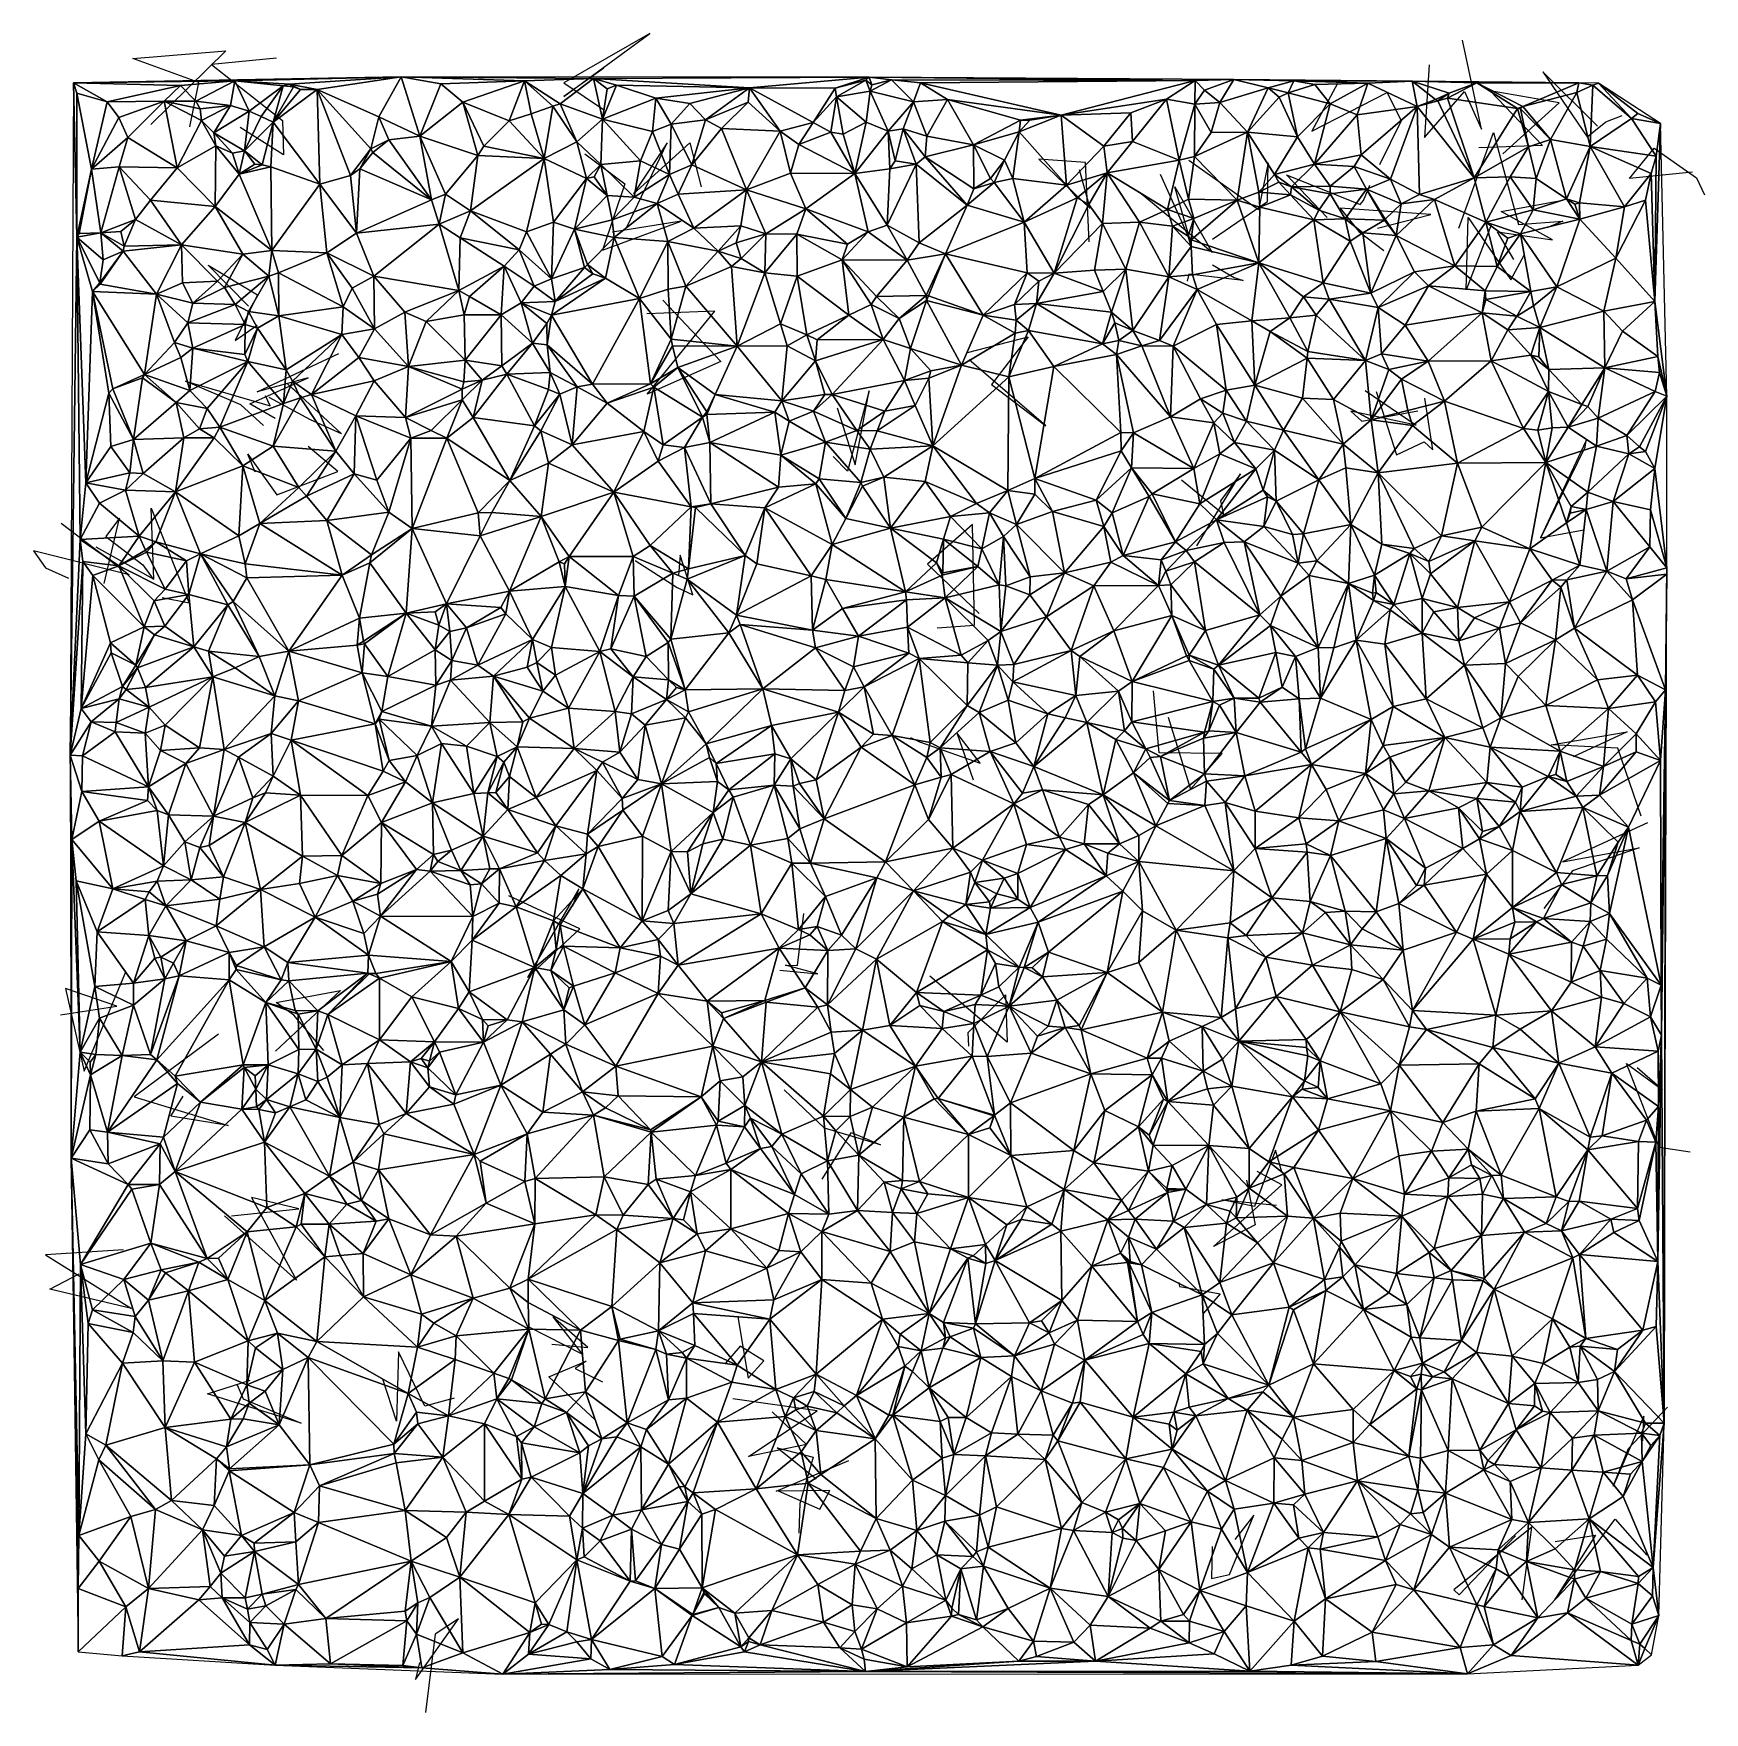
# Model space of a CAD drawing. Header units: metres. Extents: x -15.6 to 15.7, y -15.7 to 15.8.
import ezdxf

# ---------------------------------------------------------------- set-up
doc = ezdxf.new("R2010")
doc.units = ezdxf.units.M
doc.layers.add('CRACKS', color=1, linetype='Continuous')
doc.layers.add('STREET_MESH', color=7, linetype='Continuous')

msp = doc.modelspace()

# ---------------------------------------------------------------- linework, layer by layer
at = {"layer": 'CRACKS'}
for points in [[(-4.952, 15.142, 0.1), (-5.702, 14.608, 0.1), (-4.089, 15.788, 0.1), (-5.703, 14.863, 0.1), (-4.942, 14.35, 0.1)], [(-12.718, 14.036, 0.1), (-12.552, 14.868, 0.1), (-13.79, 15.318, 0.1), (-12.04, 15.464, 0.1), (-13.448, 14.085, 0.1)], [(10.53, 15.202, 0.1), (10.446, 13.837, 0.1), (11.192, 14.704, 0.1), (11.514, 13.992, 0.1), (11.154, 15.665, 0.1)], [(-11.092, 15.326, 0.1), (-12.312, 15.211, 0.1), (-10.98, 14.156, 0.1), (-10.959, 13.511, 0.1), (-11.776, 14.027, 0.1)], [(8.812, 14.851, 0.1), (8.331, 13.956, 0.1), (9.742, 14.685, 0.1), (10.006, 14.154, 0.1), (9.6, 13.325, 0.1)], [(13.691, 14.049, 0.1), (12.664, 15.069, 0.1), (13.494, 13.852, 0.1), (13.842, 14.13, 0.1), (14.152, 14.252, 0.1)], [(11.912, 13.531, 0.1), (12.969, 14.491, 0.1), (11.676, 14.714, 0.1), (12.658, 13.688, 0.1), (11.465, 13.646, 0.1)], [(11.088, 12.139, 0.1), (11.74, 13.931, 0.1), (12.208, 12.209, 0.1), (13.04, 12.271, 0.1), (12.739, 12.143, 0.1)], [(-4.522, 12.157, 0.1), (-3.765, 13.739, 0.1), (-4.398, 12.779, 0.1), (-3.338, 13.741, 0.1), (-3.124, 12.914, 0.1)], [(15.472, 13.187, 0.1), (14.29, 13.071, 0.1), (14.751, 13.637, 0.1), (15.546, 13.084, 0.1), (15.694, 12.763, 0.1)], [(-5.308, 13.53, 0.1), (-4.56, 12.972, 0.1), (-4.979, 11.726, 0.1), (-3.499, 12.27, 0.1), (-4.789, 12.061, 0.1)], [(4.155, 11.879, 0.1), (4.084, 13.367, 0.1), (3.211, 13.434, 0.1), (4.173, 12.506, 0.1), (3.969, 13.231, 0.1)], [(6.469, 11.932, 0.1), (7.5, 12.636, 0.1), (7.513, 13.361, 0.1), (7.327, 12.483, 0.1), (6.02, 13.406, 0.1)], [(5.485, 13.151, 0.1), (6.056, 11.889, 0.1), (5.76, 12.91, 0.1), (6.459, 11.68, 0.1), (5.092, 12.811, 0.1)], [(8.618, 12.338, 0.1), (7.856, 13.137, 0.1), (9.237, 12.582, 0.1), (9.299, 12.656, 0.1), (9.419, 12.943, 0.1)], [(12.116, 11.552, 0.1), (11.815, 12.068, 0.1), (12.845, 11.92, 0.1), (11.879, 12.449, 0.1), (13.041, 12.66, 0.1)], [(9.564, 12.137, 0.1), (10.564, 12.393, 0.1), (8.862, 12.514, 0.1), (9.21, 12.075, 0.1), (9.679, 11.718, 0.1)], [(11.699, 12.214, 0.1), (11.225, 10.977, 0.1), (11.261, 12.34, 0.1), (12.06, 11.17, 0.1), (12.321, 11.641, 0.1)], [(-11.617, 10.672, 0.1), (-12.375, 11.443, 0.1), (-11.449, 10.886, 0.1), (-11.869, 10.027, 0.1), (-11.456, 10.315, 0.1)], [(6.469, 11.45, 0.1), (6.874, 11.211, 0.1), (7.039, 11.156, 0.1), (6.022, 11.274, 0.1), (5.988, 11.143, 0.1)], [(-3.847, 10.784, 0.1), (-2.76, 9.635, 0.1), (-4.139, 9.02, 0.1), (-2.871, 10.577, 0.1), (-4.146, 10.531, 0.1)], [(1.869, 9.804, 0.1), (3.006, 10.1, 0.1), (2.318, 9.202, 0.1), (3.339, 8.431, 0.1), (1.902, 9.664, 0.1)], [(-11.116, 8.567, 0.1), (-11.594, 8.844, 0.1), (-10.5, 9.328, 0.1), (-11.454, 9.066, 0.1), (-9.924, 9.783, 0.1)], [(-11.335, 8.433, 0.1), (-11.763, 8.823, 0.1), (-12.8, 9.267, 0.1), (-11.212, 8.803, 0.1), (-11.299, 8.991, 0.1)], [(-10.612, 8.968, 0.1), (-10.891, 9.225, 0.1), (-9.87, 8.278, 0.1), (-10.456, 8.544, 0.1), (-11.232, 8.962, 0.1)], [(-0.573, 8.764, 0.1), (-0.239, 7.696, 0.1), (0.023, 9.088, 0.1), (-0.383, 7.578, 0.1), (-0.652, 7.85, 0.1)], [(9.33, 9.089, 0.1), (10.287, 8.439, 0.1), (9.063, 8.702, 0.1), (9.268, 8.514, 0.1), (10.321, 8.707, 0.1)], [(9.535, 9.074, 0.1), (9.917, 7.885, 0.1), (10.436, 8.13, 0.1), (10.602, 7.98, 0.1), (10.449, 8.945, 0.1)], [(-11.49, 7.56, 0.1), (-11.633, 7.894, 0.1), (-11.084, 7.131, 0.1), (-9.943, 7.572, 0.1), (-10.498, 8.041, 0.1)], [(12.627, 6.328, 0.1), (13.457, 8.026, 0.1), (13.478, 8.152, 0.1), (12.621, 6.327, 0.1), (13.429, 6.475, 0.1)], [(6.174, 6.179, 0.1), (6.99, 7.527, 0.1), (6.617, 7.024, 0.1), (6.672, 6.765, 0.1), (5.884, 7.406, 0.1)], [(-14.481, 6.158, 0.1), (-13.395, 5.551, 0.1), (-13.444, 6.885, 0.1), (-12.73, 5.099, 0.1), (-13.237, 5.2, 0.1)], [(-14.325, 5.472, 0.1), (-14.037, 6.696, 0.1), (-14.296, 6.353, 0.1), (-13.598, 5.823, 0.1), (-13.403, 5.549, 0.1)], [(-15.129, 6.604, 0.1), (-13.856, 5.633, 0.1), (-15.649, 6.085, 0.1), (-15.427, 5.767, 0.1), (-14.997, 5.572, 0.1)], [(1.302, 4.636, 0.1), (2.002, 4.689, 0.1), (1.967, 6.576, 0.1), (1.122, 5.833, 0.1), (2.087, 4.906, 0.1)], [(-4.367, 5.904, 0.1), (-3.577, 5.393, 0.1), (-3.285, 5.258, 0.1), (-3.52, 6.004, 0.1), (-3.553, 5.622, 0.1)], [(5.635, 2.962, 0.1), (6.054, 1.613, 0.1), (6.645, 2.279, 0.1), (5.465, 2.291, 0.1), (5.357, 3.457, 0.1)], [(0.798, 2.58, 0.1), (0.97, 2.502, 0.1), (2.105, 2.1, 0.1), (1.673, 2.668, 0.1), (1.974, 1.784, 0.1)], [(14.508, 1.104, 0.1), (14.068, 2.383, 0.1), (12.818, 2.443, 0.1), (14.242, 2.685, 0.1), (13.233, 2.219, 0.1)], [(14.629, 0.982, 0.1), (13.031, 0.248, 0.1), (14.469, 0.509, 0.1), (13.22, 0.08, 0.1), (12.683, -0.628, 0.1)], [(-5.534, -0.576, 0.1), (-5.418, -0.26, 0.1), (-6.386, -1.922, 0.1), (-5.404, -1.012, 0.1), (-6.737, -0.388, 0.1)], [(-1.649, -1.785, 0.1), (-0.939, -1.854, 0.1), (-1.543, -1.689, 0.1), (-1.322, -1.697, 0.1), (-1.198, -0.72, 0.1)], [(-15.144, -2.625, 0.1), (-14.09, -2.459, 0.1), (-15.049, -2.131, 0.1), (-14.703, -3.677, 0.1), (-13.917, -1.814, 0.1)], [(-10.202, -3.291, 0.1), (-10.765, -2.629, 0.1), (-11.096, -2.389, 0.1), (-9.889, -2.169, 0.1), (-11.109, -3.307, 0.1)], [(1.895, -3.211, 0.1), (1.881, -2.952, 0.1), (2.586, -2.248, 0.1), (2.613, -3.133, 0.1), (1.163, -1.899, 0.1)], [(-12.181, -2.985, 0.1), (-13.763, -4.164, 0.1), (-11.997, -4.7, 0.1), (-13.075, -4.522, 0.1), (-12.841, -4.152, 0.1)], [(15.429, -5.2, 0.1), (14.845, -5.115, 0.1), (14.235, -3.536, 0.1), (14.906, -4.032, 0.1), (14.43, -3.619, 0.1)], [(-0.854, -5.707, 0.1), (-0.303, -4.83, 0.1), (0.236, -5.064, 0.1), (-0.813, -4.751, 0.1), (-1.568, -4.03, 0.1)], [(7.768, -5.569, 0.1), (7.645, -5.164, 0.1), (7.251, -6.219, 0.1), (6.639, -6.091, 0.1), (7.664, -6.197, 0.1)], [(7.104, -5.722, 0.1), (7.264, -6.566, 0.1), (6.488, -6.968, 0.1), (7.764, -5.813, 0.1), (7.303, -5.565, 0.1)], [(-11.935, -6.393, 0.1), (-10.671, -6.265, 0.1), (-11.563, -6.052, 0.1), (-10.717, -7.602, 0.1), (-12.067, -6.395, 0.1)], [(-13.961, -7.035, 0.1), (-15.427, -7.125, 0.1), (-13.813, -8.136, 0.1), (-15.347, -7.768, 0.1), (-14.796, -7.482, 0.1)], [(5.835, -7.642, 0.1), (5.845, -7.721, 0.1), (5.995, -7.744, 0.1), (6.61, -7.855, 0.1), (6.295, -8.218, 0.1)], [(-5.925, -8.804, 0.1), (-5.254, -8.864, 0.1), (-5.911, -8.292, 0.1), (-5.357, -8.987, 0.1), (-6.352, -8.482, 0.1)], [(-2.437, -8.287, 0.1), (-2.244, -9.441, 0.1), (-1.952, -9.113, 0.1), (-2.393, -8.84, 0.1), (-2.668, -9.158, 0.1)], [(-7.757, -9.816, 0.1), (-8.311, -9.966, 0.1), (-8.801, -8.948, 0.1), (-8.843, -10.244, 0.1), (-9.098, -9.456, 0.1)], [(-5.115, -10.219, 0.1), (-5.985, -9.412, 0.1), (-5.284, -9.118, 0.1), (-5.487, -9.26, 0.1), (-4.976, -9.507, 0.1)], [(-11.831, -9.563, 0.1), (-11.716, -9.825, 0.1), (-10.63, -10.287, 0.1), (-12.385, -9.733, 0.1), (-11.586, -9.476, 0.1)], [(-1.791, -10.073, 0.1), (-1.153, -10.684, 0.1), (-2.241, -10.907, 0.1), (-0.949, -10.056, 0.1), (-2.535, -9.825, 0.1)], [(14.54, -10.618, 0.1), (14.56, -10.156, 0.1), (13.985, -11.467, 0.1), (14.272, -10.76, 0.1), (15, -9.982, 0.1)], [(-1.68, -11.557, 0.1), (-0.899, -11.897, 0.1), (-0.714, -11.549, 0.1), (-1.721, -11.561, 0.1), (-0.355, -10.987, 0.1)], [(-0.97, -11.334, 0.1), (-1.7, -10.746, 0.1), (-1.027, -10.921, 0.1), (-1.277, -11.79, 0.1), (-1.296, -12.347, 0.1)], [(6.461, -12.598, 0.1), (6.447, -13.196, 0.1), (6.783, -13.121, 0.1), (7.239, -12.011, 0.1), (6.888, -12.468, 0.1)], [(12.276, -13.601, 0.1), (12.456, -12.233, 0.1), (10.992, -13.411, 0.1), (11.093, -13.506, 0.1), (12.147, -12.397, 0.1)], [(12.892, -12.503, 0.1), (13.651, -12.386, 0.1), (12.888, -13.592, 0.1), (14.018, -12.086, 0.1), (14.612, -12.76, 0.1)], [(-8.409, -14.773, 0.1), (-8.484, -15.092, 0.1), (-7.677, -13.953, 0.1), (-8.119, -14.241, 0.1), (-8.3, -15.712, 0.1)]]:
    msp.add_polyline3d(points, dxfattribs=at)
at = {"layer": 'STREET_MESH'}
for points in [[(-14.841, 11.968), (-14.901, 14.861), (-14.962, 2.25)], [(-11.876, 14.9), (-8.752, 14.978), (-14.901, 14.861)], [(-12.892, 14.811), (-11.876, 14.9), (-14.901, 14.861)], [(-14.841, 11.968), (-14.838, 14.669), (-14.901, 14.861)], [(-14.838, 14.669), (-14.27, 14.505), (-14.901, 14.861)], [(-14.27, 14.505), (-12.892, 14.811), (-14.901, 14.861)], [(-14.27, 14.505), (-13.199, 14.521), (-12.892, 14.811)], [(-13.199, 14.521), (-12.607, 14.522), (-12.892, 14.811)], [(-12.607, 14.522), (-11.876, 14.9), (-12.892, 14.811)], [(-11.876, 14.9), (-12.607, 14.522), (-11.955, 14.439)], [(-11.604, 14.335), (-11.876, 14.9), (-11.955, 14.439)], [(-11.876, 14.9), (-10.851, 14.838), (-8.752, 14.978)], [(-10.968, 14.805), (-10.851, 14.838), (-11.876, 14.9)], [(-11.604, 14.335), (-10.968, 14.805), (-11.876, 14.9)], [(-11.604, 14.335), (-11.379, 14.231), (-10.968, 14.805)], [(-11.379, 14.231), (-11.152, 14.123), (-10.968, 14.805)], [(-11.152, 14.123), (-10.775, 14.789), (-10.968, 14.805)], [(-10.775, 14.789), (-10.851, 14.838), (-10.968, 14.805)], [(-10.851, 14.838), (-10.327, 14.741), (-8.752, 14.978)], [(-10.327, 14.741), (-10.851, 14.838), (-10.645, 14.742)], [(-10.851, 14.838), (-10.775, 14.789), (-10.645, 14.742)], [(-10.327, 14.741), (-9.175, 14.227), (-8.752, 14.978)], [(-9.175, 14.227), (-8.402, 13.866), (-8.752, 14.978)], [(-8.008, 14.845), (-6.443, 14.902), (-8.752, 14.978)], [(-8.402, 13.866), (-8.008, 14.845), (-8.752, 14.978)], [(-5.147, 14.947), (0.025, 14.972), (-8.752, 14.978)], [(-6.443, 14.902), (-5.147, 14.947), (-8.752, 14.978)], [(-8.008, 14.845), (-8.402, 13.866), (-7.596, 14.504)], [(-6.443, 14.902), (-8.008, 14.845), (-7.596, 14.504)], [(-6.728, 14.149), (-6.443, 14.902), (-7.596, 14.504)], [(-6.443, 14.902), (-6.728, 14.149), (-6.315, 14.285)], [(-5.772, 14.471), (-5.147, 14.947), (-6.443, 14.902)], [(-5.909, 14.427), (-6.443, 14.902), (-6.315, 14.285)], [(-5.909, 14.427), (-5.772, 14.471), (-6.443, 14.902)], [(-4.979, 14.181), (-5.147, 14.947), (-5.772, 14.471)], [(-5.147, 14.947), (-2.218, 14.773), (0.025, 14.972)], [(-2.218, 14.773), (-5.147, 14.947), (-4.712, 14.818)], [(-5.147, 14.947), (-4.887, 14.753), (-4.712, 14.818)], [(-4.887, 14.753), (-5.147, 14.947), (-4.979, 14.181)], [(-4.979, 14.181), (-3.978, 14.574), (-4.712, 14.818)], [(-4.887, 14.753), (-4.979, 14.181), (-4.712, 14.818)], [(-3.978, 14.574), (-2.218, 14.773), (-4.712, 14.818)], [(-2.218, 14.773), (-0.614, 14.762), (0.025, 14.972)], [(0.025, 14.972), (-0.614, 14.762), (-0.037, 14.913)], [(-0.614, 14.762), (-0.586, 14.601), (-0.037, 14.913)], [(-0.586, 14.601), (0.045, 14.709), (-0.037, 14.913)], [(0.078, 14.828), (0.025, 14.972), (-0.037, 14.913)], [(0.045, 14.709), (0.078, 14.828), (-0.037, 14.913)], [(6.866, 14.929), (0.025, 14.972), (6.141, 14.908)], [(0.025, 14.972), (0.444, 14.92), (6.141, 14.908)], [(0.078, 14.828), (0.444, 14.92), (0.025, 14.972)], [(0.045, 14.709), (0.856, 14.509), (0.444, 14.92)], [(0.078, 14.828), (0.045, 14.709), (0.444, 14.92)], [(0.444, 14.92), (0.986, 14.862), (6.141, 14.908)], [(0.444, 14.92), (0.856, 14.509), (0.986, 14.862)], [(0.856, 14.509), (1.497, 14.549), (0.986, 14.862)], [(0.986, 14.862), (3.626, 14.257), (6.141, 14.908)], [(1.497, 14.549), (3.626, 14.257), (0.986, 14.862)], [(3.626, 14.257), (5.602, 14.555), (6.141, 14.908)], [(5.602, 14.555), (6.132, 14.463), (6.141, 14.908)], [(6.132, 14.463), (6.318, 14.729), (6.141, 14.908)], [(6.318, 14.729), (6.866, 14.929), (6.141, 14.908)], [(6.318, 14.729), (6.604, 14.493), (6.866, 14.929)], [(6.604, 14.493), (7.508, 14.769), (6.866, 14.929)], [(10.211, 14.894), (13.34, 14.865), (6.866, 14.929)], [(7.991, 14.904), (10.211, 14.894), (6.866, 14.929)], [(7.508, 14.769), (7.991, 14.904), (6.866, 14.929)], [(7.508, 14.769), (7.885, 14.678), (7.991, 14.904)], [(7.885, 14.678), (8.384, 14.83), (7.991, 14.904)], [(7.885, 14.678), (8.676, 14.473), (8.384, 14.83)], [(10.211, 14.894), (7.991, 14.904), (9.382, 14.859)], [(7.991, 14.904), (8.384, 14.83), (9.382, 14.859)], [(8.384, 14.83), (8.676, 14.473), (9.382, 14.859)], [(8.676, 14.473), (9.182, 14.265), (9.382, 14.859)], [(9.382, 14.859), (9.182, 14.265), (10.307, 14.42)], [(10.211, 14.894), (9.382, 14.859), (10.307, 14.42)], [(11.424, 14.867), (13.34, 14.865), (10.211, 14.894)], [(10.905, 14.668), (11.424, 14.867), (10.211, 14.894)], [(10.648, 14.549), (10.211, 14.894), (10.307, 14.42)], [(10.648, 14.549), (10.905, 14.668), (10.211, 14.894)], [(10.905, 14.668), (10.876, 14.575), (11.424, 14.867)], [(10.876, 14.575), (12.189, 14.38), (11.424, 14.867)], [(11.424, 14.867), (12.29, 14.417), (13.34, 14.865)], [(12.189, 14.38), (12.29, 14.417), (11.424, 14.867)], [(12.29, 14.417), (13.301, 14.684), (13.34, 14.865)], [(13.301, 14.684), (13.601, 14.823), (13.34, 14.865)], [(13.601, 14.823), (13.301, 14.684), (13.553, 13.671)], [(13.34, 14.865), (13.601, 14.823), (13.706, 14.857)], [(14.329, 14.197), (13.601, 14.823), (13.553, 13.671)], [(13.601, 14.823), (14.329, 14.197), (13.706, 14.857)], [(13.706, 14.857), (14.442, 14.286), (14.872, 14.099)], [(14.329, 14.197), (14.442, 14.286), (13.706, 14.857)], [(-14.565, 13.244), (-14.838, 14.669), (-14.841, 11.968)], [(-14.27, 14.505), (-14.838, 14.669), (-14.565, 13.244)], [(-14.05, 14.212), (-14.27, 14.505), (-14.565, 13.244)], [(-14.27, 14.505), (-14.05, 14.212), (-13.199, 14.521)], [(-14.05, 14.212), (-13.881, 13.84), (-13.199, 14.521)], [(-13.199, 14.521), (-13.881, 13.84), (-12.955, 13.271)], [(-12.526, 14.376), (-12.607, 14.522), (-13.199, 14.521)], [(-12.497, 14.157), (-13.199, 14.521), (-12.955, 13.271)], [(-12.497, 14.157), (-12.526, 14.376), (-13.199, 14.521)], [(-12.607, 14.522), (-12.526, 14.376), (-11.955, 14.439)], [(-10.775, 14.789), (-11.152, 14.123), (-10.645, 14.742)], [(-11.152, 14.123), (-10.327, 14.741), (-10.645, 14.742)], [(-10.327, 14.741), (-11.152, 14.123), (-10.28, 12.964)], [(-9.321, 13.623), (-10.327, 14.741), (-9.707, 13.124)], [(-9.707, 13.124), (-10.327, 14.741), (-10.28, 12.964)], [(-10.327, 14.741), (-9.321, 13.623), (-9.175, 14.227)], [(-8.402, 13.866), (-7.318, 13.498), (-7.596, 14.504)], [(-7.205, 13.677), (-6.728, 14.149), (-7.596, 14.504)], [(-7.318, 13.498), (-7.205, 13.677), (-7.596, 14.504)], [(-3.978, 14.574), (-4.979, 14.181), (-4.038, 13.953)], [(-3.686, 14.091), (-3.978, 14.574), (-4.038, 13.953)], [(-2.218, 14.773), (-3.978, 14.574), (-3.338, 14.475)], [(-3.978, 14.574), (-3.686, 14.091), (-3.338, 14.475)], [(-3.045, 14.171), (-2.218, 14.773), (-3.338, 14.475)], [(-3.045, 14.171), (-2.244, 14.501), (-2.218, 14.773)], [(-2.244, 14.501), (-3.045, 14.171), (-2.743, 14.008)], [(-2.244, 14.501), (-2.743, 14.008), (-1.645, 13.958)], [(-2.218, 14.773), (-2.244, 14.501), (-1.645, 13.958)], [(-1.022, 14.122), (-2.218, 14.773), (-1.645, 13.958)], [(-1.022, 14.122), (-0.614, 14.762), (-2.218, 14.773)], [(-1.022, 14.122), (-0.586, 14.601), (-0.614, 14.762)], [(-1.022, 14.122), (-0.695, 13.938), (-0.586, 14.601)], [(-0.695, 13.938), (-0.461, 13.899), (-0.586, 14.601)], [(-0.586, 14.601), (-0.029, 14.128), (0.045, 14.709)], [(-0.586, 14.601), (-0.461, 13.899), (-0.029, 14.128)], [(-0.029, 14.128), (0.379, 13.956), (0.045, 14.709)], [(0.045, 14.709), (0.379, 13.956), (0.856, 14.509)], [(0.379, 13.956), (0.665, 14.002), (0.856, 14.509)], [(0.665, 14.002), (1.107, 13.862), (0.856, 14.509)], [(1.107, 13.862), (1.497, 14.549), (0.856, 14.509)], [(1.107, 13.862), (1.983, 13.701), (1.497, 14.549)], [(1.497, 14.549), (2.865, 14.164), (3.626, 14.257)], [(1.497, 14.549), (1.983, 13.701), (2.865, 14.164)], [(4.936, 14.299), (5.602, 14.555), (3.626, 14.257)], [(4.936, 14.299), (4.966, 13.765), (5.602, 14.555)], [(5.602, 14.555), (4.966, 13.765), (5.841, 13.415)], [(6.132, 14.463), (5.602, 14.555), (5.841, 13.415)], [(6.318, 14.729), (6.132, 14.463), (6.604, 14.493)], [(6.604, 14.493), (6.132, 14.463), (6.438, 13.932)], [(7.122, 13.939), (6.604, 14.493), (6.438, 13.932)], [(7.122, 13.939), (7.508, 14.769), (6.604, 14.493)], [(7.508, 14.769), (7.122, 13.939), (7.715, 14.595)], [(7.122, 13.939), (8.062, 13.853), (7.715, 14.595)], [(7.885, 14.678), (7.508, 14.769), (7.715, 14.595)], [(8.062, 13.853), (7.885, 14.678), (7.715, 14.595)], [(8.676, 14.473), (7.885, 14.678), (8.062, 13.853)], [(10.691, 14.528), (10.648, 14.549), (10.307, 14.42)], [(11.372, 13.079), (10.691, 14.528), (10.307, 14.42)], [(10.648, 14.549), (10.691, 14.528), (10.905, 14.668)], [(10.691, 14.528), (10.876, 14.575), (10.905, 14.668)], [(10.691, 14.528), (11.372, 13.079), (10.876, 14.575)], [(10.876, 14.575), (11.372, 13.079), (12.189, 14.38)], [(13.301, 14.684), (12.29, 14.417), (12.809, 13.799)], [(13.301, 14.684), (12.809, 13.799), (13.553, 13.671)], [(-13.881, 13.84), (-14.05, 14.212), (-14.565, 13.244)], [(-12.526, 14.376), (-12.497, 14.157), (-11.955, 14.439)], [(-12.497, 14.157), (-12.27, 13.924), (-11.955, 14.439)], [(-12.27, 13.924), (-11.604, 14.335), (-11.955, 14.439)], [(-11.604, 14.335), (-12.27, 13.924), (-11.692, 13.588)], [(-11.604, 14.335), (-11.692, 13.588), (-11.379, 14.231)], [(-11.692, 13.588), (-11.152, 14.123), (-11.379, 14.231)], [(-9.175, 14.227), (-9.321, 13.623), (-8.987, 13.797)], [(-8.402, 13.866), (-9.175, 14.227), (-8.987, 13.797)], [(-6.728, 14.149), (-6.074, 13.447), (-6.315, 14.285)], [(-6.074, 13.447), (-5.909, 14.427), (-6.315, 14.285)], [(-5.909, 14.427), (-6.074, 13.447), (-5.46, 13.755)], [(-5.772, 14.471), (-5.909, 14.427), (-5.46, 13.755)], [(-4.979, 14.181), (-5.772, 14.471), (-5.46, 13.755)], [(-5.006, 13.329), (-4.979, 14.181), (-5.46, 13.755)], [(-4.266, 13.401), (-4.979, 14.181), (-5.006, 13.329)], [(-4.979, 14.181), (-4.266, 13.401), (-4.038, 13.953)], [(-3.686, 14.091), (-3.045, 14.171), (-3.338, 14.475)], [(3.626, 14.257), (3.042, 14.164), (2.842, 13.947)], [(3.727, 12.946), (3.626, 14.257), (2.842, 13.947)], [(2.865, 14.164), (3.042, 14.164), (3.626, 14.257)], [(4.429, 13.675), (4.936, 14.299), (3.626, 14.257)], [(3.727, 12.946), (4.429, 13.675), (3.626, 14.257)], [(4.429, 13.675), (4.966, 13.765), (4.936, 14.299)], [(6.128, 13.484), (6.132, 14.463), (5.841, 13.415)], [(6.132, 14.463), (6.128, 13.484), (6.438, 13.932)], [(8.676, 14.473), (8.062, 13.853), (8.38, 13.337)], [(8.676, 14.473), (8.38, 13.337), (9.182, 14.265)], [(8.38, 13.337), (9.256, 13.51), (9.182, 14.265)], [(9.182, 14.265), (9.256, 13.51), (10.307, 14.42)], [(9.256, 13.51), (9.805, 13.054), (10.307, 14.42)], [(9.805, 13.054), (10.347, 12.769), (10.307, 14.42)], [(10.347, 12.769), (11.372, 13.079), (10.307, 14.42)], [(12.189, 14.38), (11.372, 13.079), (12.397, 13.666)], [(12.241, 14.379), (12.29, 14.417), (12.189, 14.38)], [(12.241, 14.379), (12.189, 14.38), (12.397, 13.666)], [(12.29, 14.417), (12.241, 14.379), (12.809, 13.799)], [(12.809, 13.799), (12.241, 14.379), (12.397, 13.666)], [(14.786, 13.488), (14.329, 14.197), (13.553, 13.671)], [(14.442, 14.286), (14.329, 14.197), (14.872, 14.099)], [(14.329, 14.197), (14.786, 13.488), (14.872, 14.099)], [(-12.233, 13.684), (-12.497, 14.157), (-12.955, 13.271)], [(-12.27, 13.924), (-12.497, 14.157), (-12.233, 13.684)], [(-12.27, 13.924), (-12.233, 13.684), (-11.919, 13.543)], [(-11.692, 13.588), (-12.27, 13.924), (-11.919, 13.543)], [(-11.152, 14.123), (-11.692, 13.588), (-11.359, 13.326)], [(-11.196, 13.289), (-11.152, 14.123), (-11.359, 13.326)], [(-11.152, 14.123), (-11.196, 13.289), (-10.28, 12.964)], [(-8.186, 12.667), (-8.402, 13.866), (-8.987, 13.797)], [(-8.402, 13.866), (-8.186, 12.667), (-7.923, 12.772)], [(-7.318, 13.498), (-8.402, 13.866), (-7.923, 12.772)], [(-6.728, 14.149), (-7.205, 13.677), (-6.074, 13.447)], [(-4.266, 13.401), (-3.722, 13.146), (-4.038, 13.953)], [(-3.722, 13.146), (-3.686, 14.091), (-4.038, 13.953)], [(-3.686, 14.091), (-3.722, 13.146), (-3.298, 13.323)], [(-3.045, 14.171), (-3.686, 14.091), (-3.298, 13.323)], [(-2.743, 14.008), (-3.045, 14.171), (-3.298, 13.323)], [(-2.275, 12.855), (-2.743, 14.008), (-3.298, 13.323)], [(-2.743, 14.008), (-2.275, 12.855), (-1.645, 13.958)], [(-2.275, 12.855), (-1.448, 13.171), (-1.645, 13.958)], [(-1.293, 13.709), (-1.022, 14.122), (-1.645, 13.958)], [(-1.448, 13.171), (-1.293, 13.709), (-1.645, 13.958)], [(-1.293, 13.709), (-0.695, 13.938), (-1.022, 14.122)], [(-0.695, 13.938), (-1.293, 13.709), (-0.243, 13.162)], [(-0.461, 13.899), (-0.695, 13.938), (-0.243, 13.162)], [(-0.029, 14.128), (-0.461, 13.899), (-0.243, 13.162)], [(0.379, 13.956), (-0.029, 14.128), (-0.243, 13.162)], [(0.411, 13.251), (0.379, 13.956), (-0.243, 13.162)], [(0.379, 13.956), (0.512, 13.403), (0.665, 14.002)], [(0.512, 13.403), (0.379, 13.956), (0.411, 13.251)], [(0.665, 14.002), (0.512, 13.403), (0.909, 13.34)], [(1.079, 13.474), (0.665, 14.002), (0.909, 13.34)], [(1.107, 13.862), (0.665, 14.002), (1.079, 13.474)], [(1.107, 13.862), (1.079, 13.474), (1.983, 13.701)], [(2.865, 14.164), (1.983, 13.701), (2.842, 13.947)], [(1.983, 13.701), (2.563, 13.412), (2.842, 13.947)], [(2.563, 13.412), (2.718, 13.068), (2.842, 13.947)], [(2.718, 13.068), (3.727, 12.946), (2.842, 13.947)], [(3.042, 14.164), (2.865, 14.164), (2.842, 13.947)], [(7.122, 13.939), (6.128, 13.484), (6.931, 12.665)], [(6.128, 13.484), (7.122, 13.939), (6.438, 13.932)], [(7.338, 12.811), (7.122, 13.939), (6.931, 12.665)], [(7.628, 13.147), (8.062, 13.853), (7.122, 13.939)], [(7.338, 12.811), (7.628, 13.147), (7.122, 13.939)], [(14.766, 10.759), (14.988, 8.988), (14.872, 14.099)], [(14.786, 13.488), (14.766, 10.759), (14.872, 14.099)], [(-14.042, 13.286), (-13.881, 13.84), (-14.565, 13.244)], [(-13.881, 13.84), (-14.042, 13.286), (-12.955, 13.271)], [(-12.246, 12.545), (-12.233, 13.684), (-12.955, 13.271)], [(-11.791, 13.149), (-12.233, 13.684), (-12.246, 12.545)], [(-11.919, 13.543), (-12.233, 13.684), (-11.791, 13.149)], [(-11.692, 13.588), (-11.919, 13.543), (-11.791, 13.149)], [(-11.692, 13.588), (-11.791, 13.149), (-11.496, 13.337)], [(-11.359, 13.326), (-11.692, 13.588), (-11.496, 13.337)], [(-9.321, 13.623), (-9.707, 13.124), (-9.529, 13.252)], [(-9.286, 13.554), (-9.321, 13.623), (-9.529, 13.252)], [(-9.286, 13.554), (-9.529, 13.252), (-8.186, 12.667)], [(-9.321, 13.623), (-9.286, 13.554), (-8.987, 13.797)], [(-9.286, 13.554), (-8.186, 12.667), (-8.987, 13.797)], [(-7.205, 13.677), (-7.318, 13.498), (-6.074, 13.447)], [(-6.074, 13.447), (-5.279, 13.07), (-5.46, 13.755)], [(-5.279, 13.07), (-5.006, 13.329), (-5.46, 13.755)], [(-0.243, 13.162), (-1.293, 13.709), (-1.448, 13.171)], [(1.983, 13.701), (1.079, 13.474), (1.99, 12.874)], [(2.304, 13.066), (1.983, 13.701), (1.99, 12.874)], [(2.304, 13.066), (2.563, 13.412), (1.983, 13.701)], [(4.429, 13.675), (3.727, 12.946), (4.489, 13.178)], [(4.966, 13.765), (4.429, 13.675), (4.489, 13.178)], [(4.966, 13.765), (4.489, 13.178), (5.841, 13.415)], [(8.062, 13.853), (7.628, 13.147), (8.38, 13.337)], [(11.372, 13.079), (12.051, 13.1), (12.397, 13.666)], [(12.051, 13.1), (12.535, 13.071), (12.397, 13.666)], [(12.535, 13.071), (12.809, 13.799), (12.397, 13.666)], [(12.809, 13.799), (12.535, 13.071), (13.108, 12.687)], [(12.809, 13.799), (13.108, 12.687), (13.553, 13.671)], [(13.108, 12.687), (13.349, 12.61), (13.553, 13.671)], [(13.349, 12.61), (14.196, 12.536), (13.553, 13.671)], [(14.196, 12.536), (14.698, 13.161), (13.553, 13.671)], [(14.698, 13.161), (14.786, 13.488), (13.553, 13.671)], [(-14.794, 12.04), (-14.565, 13.244), (-14.841, 11.968)], [(-14.794, 12.04), (-14.39, 12.05), (-14.565, 13.244)], [(-14.39, 12.05), (-14.042, 13.286), (-14.565, 13.244)], [(-14.39, 12.05), (-13.738, 12.299), (-14.042, 13.286)], [(-14.042, 13.286), (-13.455, 12.661), (-12.955, 13.271)], [(-14.042, 13.286), (-13.738, 12.299), (-13.455, 12.661)], [(-13.455, 12.661), (-12.246, 12.545), (-12.955, 13.271)], [(-11.791, 13.149), (-11.359, 13.326), (-11.496, 13.337)], [(-11.196, 13.289), (-11.359, 13.326), (-11.791, 13.149)], [(-11.196, 13.289), (-11.791, 13.149), (-11.182, 11.715)], [(-10.28, 12.964), (-11.196, 13.289), (-11.182, 11.715)], [(-9.529, 13.252), (-9.707, 13.124), (-9.591, 12.046)], [(-8.186, 12.667), (-9.529, 13.252), (-9.591, 12.046)], [(-7.451, 12.463), (-7.318, 13.498), (-7.923, 12.772)], [(-7.318, 13.498), (-7.451, 12.463), (-6.074, 13.447)], [(-7.451, 12.463), (-6.405, 12.068), (-6.074, 13.447)], [(-6.405, 12.068), (-5.894, 12.252), (-6.074, 13.447)], [(-5.894, 12.252), (-5.279, 13.07), (-6.074, 13.447)], [(-5.279, 13.07), (-5.133, 13.102), (-5.006, 13.329)], [(-5.006, 13.329), (-5.133, 13.102), (-4.892, 12.753)], [(-4.385, 12.718), (-4.266, 13.401), (-5.006, 13.329)], [(-4.385, 12.718), (-5.006, 13.329), (-4.892, 12.753)], [(-4.385, 12.718), (-3.722, 13.146), (-4.266, 13.401)], [(-3.722, 13.146), (-3.556, 12.777), (-3.298, 13.323)], [(-3.556, 12.777), (-2.275, 12.855), (-3.298, 13.323)], [(0.411, 13.251), (-0.243, 13.162), (0.366, 12.191)], [(0.909, 13.34), (0.411, 13.251), (0.366, 12.191)], [(0.964, 11.861), (0.909, 13.34), (0.366, 12.191)], [(0.512, 13.403), (0.411, 13.251), (0.909, 13.34)], [(1.863, 12.566), (1.079, 13.474), (0.909, 13.34)], [(0.964, 11.861), (1.863, 12.566), (0.909, 13.34)], [(1.079, 13.474), (1.863, 12.566), (1.99, 12.874)], [(2.304, 13.066), (2.369, 12.994), (2.563, 13.412)], [(2.563, 13.412), (2.369, 12.994), (2.718, 13.068)], [(4.489, 13.178), (5.621, 12.49), (5.841, 13.415)], [(5.621, 12.49), (6.014, 12.681), (5.841, 13.415)], [(6.014, 12.681), (6.128, 13.484), (5.841, 13.415)], [(6.128, 13.484), (6.014, 12.681), (6.931, 12.665)], [(7.628, 13.147), (7.949, 12.915), (8.38, 13.337)], [(7.949, 12.915), (8.673, 12.925), (8.38, 13.337)], [(9.125, 13.297), (9.256, 13.51), (8.38, 13.337)], [(8.673, 12.925), (9.125, 13.297), (8.38, 13.337)], [(9.125, 13.297), (8.673, 12.925), (9.358, 12.872)], [(9.256, 13.51), (9.125, 13.297), (9.805, 13.054)], [(9.125, 13.297), (9.358, 12.872), (9.805, 13.054)], [(14.786, 13.488), (14.698, 13.161), (14.766, 10.759)], [(-11.182, 11.715), (-11.791, 13.149), (-12.246, 12.545)], [(-10.28, 12.964), (-11.182, 11.715), (-10.149, 11.673)], [(-9.707, 13.124), (-10.28, 12.964), (-9.591, 12.046)], [(-9.591, 12.046), (-10.28, 12.964), (-10.149, 11.673)], [(-5.894, 12.252), (-5.501, 12.118), (-5.279, 13.07)], [(-5.279, 13.07), (-5.501, 12.118), (-4.892, 12.753)], [(-5.133, 13.102), (-5.279, 13.07), (-4.892, 12.753)], [(-3.954, 12.602), (-3.722, 13.146), (-4.385, 12.718)], [(-3.722, 13.146), (-3.954, 12.602), (-3.556, 12.777)], [(-1.16, 12.499), (-1.448, 13.171), (-2.275, 12.855)], [(-1.16, 12.499), (-0.243, 13.162), (-1.448, 13.171)], [(-1.16, 12.499), (0.004, 12.069), (-0.243, 13.162)], [(-0.243, 13.162), (0.004, 12.069), (0.366, 12.191)], [(2.369, 12.994), (1.863, 12.566), (2.933, 12.247)], [(1.863, 12.566), (2.369, 12.994), (1.99, 12.874)], [(2.369, 12.994), (2.304, 13.066), (1.99, 12.874)], [(2.718, 13.068), (2.369, 12.994), (2.933, 12.247)], [(3.727, 12.946), (2.718, 13.068), (2.933, 12.247)], [(3.929, 12.709), (3.727, 12.946), (2.933, 12.247)], [(4.489, 13.178), (3.727, 12.946), (3.929, 12.709)], [(4.147, 12.582), (4.489, 13.178), (3.929, 12.709)], [(4.147, 12.582), (4.402, 12.225), (4.489, 13.178)], [(4.402, 12.225), (5.097, 12.25), (4.489, 13.178)], [(4.489, 13.178), (5.097, 12.25), (5.621, 12.49)], [(7.338, 12.811), (7.708, 12.999), (7.628, 13.147)], [(7.708, 12.999), (7.338, 12.811), (7.932, 12.765)], [(7.708, 12.999), (7.949, 12.915), (7.628, 13.147)], [(7.949, 12.915), (7.708, 12.999), (7.932, 12.765)], [(8.46, 12.476), (7.949, 12.915), (7.932, 12.765)], [(8.676, 12.782), (8.673, 12.925), (7.949, 12.915)], [(8.676, 12.782), (7.949, 12.915), (8.46, 12.476)], [(8.673, 12.925), (8.676, 12.782), (9.358, 12.872)], [(9.358, 12.872), (10.004, 12.591), (9.805, 13.054)], [(10.004, 12.591), (10.347, 12.769), (9.805, 13.054)], [(10.629, 12.678), (11.372, 13.079), (10.347, 12.769)], [(10.629, 12.678), (11.596, 12.252), (11.372, 13.079)], [(11.596, 12.252), (12.051, 13.1), (11.372, 13.079)], [(12.051, 13.1), (11.596, 12.252), (12.483, 12.483)], [(12.051, 13.1), (12.483, 12.483), (12.535, 13.071)], [(12.535, 13.071), (12.483, 12.483), (13.108, 12.687)], [(14.698, 13.161), (14.196, 12.536), (14.587, 12.664)], [(14.698, 13.161), (14.587, 12.664), (14.766, 10.759)], [(-13.738, 12.299), (-12.875, 11.822), (-13.455, 12.661)], [(-13.455, 12.661), (-12.875, 11.822), (-12.246, 12.545)], [(-8.042, 12.214), (-8.186, 12.667), (-9.591, 12.046)], [(-8.186, 12.667), (-8.042, 12.214), (-7.923, 12.772)], [(-8.042, 12.214), (-7.451, 12.463), (-7.923, 12.772)], [(-5.501, 12.118), (-4.793, 12.292), (-4.892, 12.753)], [(-4.793, 12.292), (-4.385, 12.718), (-4.892, 12.753)], [(-3.954, 12.602), (-4.385, 12.718), (-4.793, 12.292)], [(-3.954, 12.602), (-4.793, 12.292), (-4.757, 11.961)], [(-3.749, 11.886), (-3.954, 12.602), (-4.757, 11.961)], [(-3.556, 12.777), (-3.954, 12.602), (-3.266, 12.136)], [(-3.954, 12.602), (-3.749, 11.886), (-3.266, 12.136)], [(-3.556, 12.777), (-3.266, 12.136), (-2.275, 12.855)], [(-3.266, 12.136), (-2.383, 12.179), (-2.275, 12.855)], [(-2.383, 12.179), (-1.915, 12.031), (-2.275, 12.855)], [(-1.915, 12.031), (-1.16, 12.499), (-2.275, 12.855)], [(3.494, 11.294), (3.929, 12.709), (2.933, 12.247)], [(3.494, 11.294), (4.147, 12.582), (3.929, 12.709)], [(5.621, 12.49), (6.118, 12.318), (6.014, 12.681)], [(6.014, 12.681), (6.118, 12.318), (6.931, 12.665)], [(6.066, 11.919), (7.337, 11.484), (6.931, 12.665)], [(6.118, 12.318), (6.066, 11.919), (6.931, 12.665)], [(7.353, 12.533), (7.338, 12.811), (6.931, 12.665)], [(7.337, 11.484), (7.353, 12.533), (6.931, 12.665)], [(7.338, 12.811), (7.353, 12.533), (7.932, 12.765)], [(7.353, 12.533), (8.364, 12.294), (7.932, 12.765)], [(8.364, 12.294), (8.46, 12.476), (7.932, 12.765)], [(8.957, 12.313), (8.676, 12.782), (8.46, 12.476)], [(8.676, 12.782), (8.957, 12.313), (9.358, 12.872)], [(9.358, 12.872), (8.957, 12.313), (9.695, 12.29)], [(10.004, 12.591), (9.358, 12.872), (9.707, 12.309)], [(9.358, 12.872), (9.695, 12.29), (9.707, 12.309)], [(11.011, 11.43), (10.629, 12.678), (9.913, 11.998)], [(10.629, 12.678), (10.004, 12.591), (9.913, 11.998)], [(10.004, 12.591), (10.629, 12.678), (10.347, 12.769)], [(11.596, 12.252), (10.629, 12.678), (11.011, 11.43)], [(12.483, 12.483), (13.356, 12.304), (13.108, 12.687)], [(13.356, 12.304), (13.265, 12.588), (13.108, 12.687)], [(13.265, 12.588), (13.349, 12.61), (13.108, 12.687)], [(13.349, 12.61), (13.265, 12.588), (13.356, 12.304)], [(14.196, 12.536), (13.349, 12.61), (13.356, 12.304)], [(14.766, 10.759), (14.587, 12.664), (14.034, 11.574)], [(14.587, 12.664), (14.196, 12.536), (14.034, 11.574)], [(-14.01, 12.072), (-13.738, 12.299), (-14.39, 12.05)], [(-14.01, 12.072), (-13.949, 11.797), (-13.738, 12.299)], [(-13.738, 12.299), (-13.949, 11.797), (-12.875, 11.822)], [(-12.246, 12.545), (-12.875, 11.822), (-11.726, 11.652)], [(-11.182, 11.715), (-12.246, 12.545), (-11.726, 11.652)], [(-7.451, 12.463), (-8.042, 12.214), (-7.646, 11.958)], [(-6.54, 11.733), (-7.451, 12.463), (-7.646, 11.958)], [(-6.54, 11.733), (-6.405, 12.068), (-7.451, 12.463)], [(-4.793, 12.292), (-5.501, 12.118), (-4.757, 11.961)], [(-1.16, 12.499), (-1.915, 12.031), (-1.332, 12.026)], [(-0.382, 11.837), (-1.16, 12.499), (-1.332, 12.026)], [(-0.382, 11.837), (0.004, 12.069), (-1.16, 12.499)], [(0.964, 11.861), (1.459, 11.656), (1.863, 12.566)], [(1.863, 12.566), (1.459, 11.656), (2.933, 12.247)], [(4.147, 12.582), (3.494, 11.294), (4.402, 12.225)], [(5.621, 12.49), (5.097, 12.25), (5.713, 12.176)], [(6.118, 12.318), (5.621, 12.49), (5.713, 12.176)], [(6.008, 11.985), (6.118, 12.318), (5.713, 12.176)], [(6.066, 11.919), (6.118, 12.318), (6.008, 11.985)], [(8.364, 12.294), (7.353, 12.533), (7.337, 11.484)], [(8.542, 11.112), (8.364, 12.294), (7.337, 11.484)], [(8.364, 12.294), (8.957, 12.313), (8.46, 12.476)], [(8.957, 12.313), (8.364, 12.294), (9.047, 11.896)], [(9.047, 11.896), (8.364, 12.294), (8.542, 11.112)], [(9.695, 12.29), (8.957, 12.313), (9.286, 12.05)], [(9.286, 12.05), (8.957, 12.313), (9.047, 11.896)], [(9.695, 12.29), (9.286, 12.05), (9.913, 11.998)], [(9.707, 12.309), (9.695, 12.29), (9.913, 11.998)], [(10.004, 12.591), (9.707, 12.309), (9.913, 11.998)], [(12.483, 12.483), (11.596, 12.252), (12.244, 12.033)], [(13.356, 12.304), (12.483, 12.483), (12.244, 12.033)], [(12.925, 11.038), (13.356, 12.304), (12.244, 12.033)], [(13.356, 12.304), (12.925, 11.038), (14.034, 11.574)], [(14.196, 12.536), (13.356, 12.304), (14.034, 11.574)], [(-14.39, 12.05), (-14.794, 12.04), (-14.841, 11.968)], [(-14.344, 11.544), (-14.39, 12.05), (-14.841, 11.968)], [(-13.949, 11.797), (-14.01, 12.072), (-14.39, 12.05)], [(-14.39, 12.05), (-14.344, 11.544), (-13.969, 11.707)], [(-13.949, 11.797), (-14.39, 12.05), (-13.969, 11.707)], [(-9.266, 11.235), (-9.591, 12.046), (-10.149, 11.673)], [(-9.266, 11.235), (-8.042, 12.214), (-9.591, 12.046)], [(-8.042, 12.214), (-9.266, 11.235), (-7.669, 10.968)], [(-8.042, 12.214), (-7.669, 10.968), (-7.646, 11.958)], [(-6.54, 11.733), (-5.935, 11.187), (-6.405, 12.068)], [(-5.935, 11.187), (-5.894, 12.252), (-6.405, 12.068)], [(-5.894, 12.252), (-5.935, 11.187), (-5.501, 12.118)], [(-5.935, 11.187), (-5.317, 11.398), (-5.501, 12.118)], [(-4.757, 11.961), (-5.501, 12.118), (-5.257, 11.455)], [(-5.501, 12.118), (-5.317, 11.398), (-5.257, 11.455)], [(-3.749, 11.886), (-2.809, 11.704), (-3.266, 12.136)], [(-2.809, 11.704), (-2.383, 12.179), (-3.266, 12.136)], [(-2.383, 12.179), (-2.809, 11.704), (-2.469, 11.861)], [(-1.915, 12.031), (-2.383, 12.179), (-2.469, 11.861)], [(-2.373, 11.571), (-1.915, 12.031), (-2.469, 11.861)], [(-2.373, 11.571), (-1.931, 11.299), (-1.915, 12.031)], [(-1.915, 12.031), (-1.931, 11.299), (-1.332, 12.026)], [(-1.931, 11.299), (-1.325, 11.238), (-1.332, 12.026)], [(-1.325, 11.238), (-0.481, 11.541), (-1.332, 12.026)], [(-0.481, 11.541), (-0.382, 11.837), (-1.332, 12.026)], [(0.004, 12.069), (-0.382, 11.837), (-0.481, 11.541)], [(0.736, 11.535), (0.004, 12.069), (-0.481, 11.541)], [(0.004, 12.069), (0.736, 11.535), (0.366, 12.191)], [(0.736, 11.535), (0.964, 11.861), (0.366, 12.191)], [(1.459, 11.656), (2.989, 11.301), (2.933, 12.247)], [(2.989, 11.301), (3.494, 11.294), (2.933, 12.247)], [(4.402, 12.225), (3.494, 11.294), (4.255, 11.349)], [(4.402, 12.225), (4.255, 11.349), (4.84, 11.365)], [(5.097, 12.25), (4.402, 12.225), (4.84, 11.365)], [(5.097, 12.25), (4.84, 11.365), (5.65, 11.222)], [(5.097, 12.25), (5.65, 11.222), (5.713, 12.176)], [(5.65, 11.222), (6.065, 11.791), (5.713, 12.176)], [(6.065, 11.791), (6.008, 11.985), (5.713, 12.176)], [(6.065, 11.791), (6.066, 11.919), (6.008, 11.985)], [(9.436, 10.917), (9.286, 12.05), (9.047, 11.896)], [(9.286, 12.05), (9.436, 10.917), (9.913, 11.998)], [(9.436, 10.917), (10.254, 11.317), (9.913, 11.998)], [(10.254, 11.317), (11.011, 11.43), (9.913, 11.998)], [(11.596, 12.252), (11.011, 11.43), (11.807, 11.421)], [(11.596, 12.252), (12.007, 11.947), (12.244, 12.033)], [(12.007, 11.947), (11.596, 12.252), (11.807, 11.421)], [(11.807, 11.421), (12.44, 10.948), (12.244, 12.033)], [(12.007, 11.947), (11.807, 11.421), (12.244, 12.033)], [(12.44, 10.948), (12.925, 11.038), (12.244, 12.033)], [(-14.777, 6.298), (-14.841, 11.968), (-14.962, 2.25)], [(-14.841, 11.968), (-14.777, 6.298), (-14.67, 7.36)], [(-14.545, 10.95), (-14.841, 11.968), (-14.67, 7.36)], [(-14.545, 10.95), (-14.408, 11.112), (-14.841, 11.968)], [(-14.408, 11.112), (-14.344, 11.544), (-14.841, 11.968)], [(-14.408, 11.112), (-14.401, 11.087), (-13.969, 11.707)], [(-14.344, 11.544), (-14.408, 11.112), (-13.969, 11.707)], [(-13.969, 11.707), (-14.401, 11.087), (-13.341, 10.899)], [(-12.875, 11.822), (-13.969, 11.707), (-13.341, 10.899)], [(-12.875, 11.822), (-13.949, 11.797), (-13.969, 11.707)], [(-12.856, 11.11), (-12.875, 11.822), (-13.341, 10.899)], [(-12.875, 11.822), (-12.201, 11.14), (-11.726, 11.652)], [(-12.875, 11.822), (-12.856, 11.11), (-12.201, 11.14)], [(-11.235, 11.236), (-11.182, 11.715), (-11.726, 11.652)], [(-11.182, 11.715), (-11.235, 11.236), (-11.056, 11.3)], [(-11.182, 11.715), (-11.056, 11.3), (-10.149, 11.673)], [(-11.056, 11.3), (-9.839, 10.663), (-10.149, 11.673)], [(-9.839, 10.663), (-9.672, 11.013), (-10.149, 11.673)], [(-9.672, 11.013), (-9.266, 11.235), (-10.149, 11.673)], [(-7.669, 10.968), (-6.822, 11.427), (-7.646, 11.958)], [(-6.822, 11.427), (-6.54, 11.733), (-7.646, 11.958)], [(-6.259, 11.049), (-6.54, 11.733), (-6.822, 11.427)], [(-6.54, 11.733), (-6.259, 11.049), (-5.935, 11.187)], [(-4.918, 11.198), (-4.757, 11.961), (-5.257, 11.455)], [(-4.757, 11.961), (-4.918, 11.198), (-4.283, 10.817)], [(-3.749, 11.886), (-4.757, 11.961), (-4.283, 10.817)], [(-3.749, 11.886), (-4.283, 10.817), (-3.747, 10.991)], [(-3.415, 11.049), (-3.749, 11.886), (-3.747, 10.991)], [(-3.415, 11.049), (-2.809, 11.704), (-3.749, 11.886)], [(-3.415, 11.049), (-2.559, 11.419), (-2.809, 11.704)], [(-2.809, 11.704), (-2.373, 11.571), (-2.469, 11.861)], [(-2.559, 11.419), (-2.373, 11.571), (-2.809, 11.704)], [(0.964, 11.861), (0.736, 11.535), (1.459, 11.656)], [(1.459, 11.656), (0.736, 11.535), (1.094, 10.874)], [(1.139, 10.869), (1.459, 11.656), (1.094, 10.874)], [(1.459, 11.656), (1.139, 10.869), (2.167, 10.506)], [(2.989, 11.301), (1.459, 11.656), (2.167, 10.506)], [(6.088, 11.263), (6.065, 11.791), (5.65, 11.222)], [(6.066, 11.919), (6.065, 11.791), (7.337, 11.484)], [(6.065, 11.791), (6.088, 11.263), (7.337, 11.484)], [(9.436, 10.917), (9.047, 11.896), (8.542, 11.112)], [(-12.201, 11.14), (-12.07, 11.021), (-11.726, 11.652)], [(-12.07, 11.021), (-11.235, 11.236), (-11.726, 11.652)], [(-7.473, 10.855), (-6.822, 11.427), (-7.669, 10.968)], [(-6.822, 11.427), (-7.473, 10.855), (-6.876, 10.512)], [(-6.5, 10.737), (-6.822, 11.427), (-6.876, 10.512)], [(-6.259, 11.049), (-6.822, 11.427), (-6.5, 10.737)], [(-5.317, 11.398), (-5.935, 11.187), (-5.864, 10.763)], [(-5.317, 11.398), (-5.864, 10.763), (-5.157, 11.281)], [(-5.257, 11.455), (-5.317, 11.398), (-5.157, 11.281)], [(-4.918, 11.198), (-5.257, 11.455), (-5.157, 11.281)], [(-2.559, 11.419), (-3.415, 11.049), (-2.45, 9.921)], [(-2.373, 11.571), (-2.559, 11.419), (-1.931, 11.299)], [(-1.931, 11.299), (-2.559, 11.419), (-2.45, 9.921)], [(-0.481, 11.541), (-1.325, 11.238), (-0.357, 10.503)], [(0.064, 10.706), (-0.481, 11.541), (-0.357, 10.503)], [(0.064, 10.706), (0.161, 10.852), (-0.481, 11.541)], [(0.161, 10.852), (0.736, 11.535), (-0.481, 11.541)], [(0.736, 11.535), (0.161, 10.852), (1.094, 10.874)], [(3.494, 11.294), (4.414, 10.951), (4.255, 11.349)], [(4.255, 11.349), (4.414, 10.951), (4.84, 11.365)], [(4.414, 10.951), (4.573, 10.559), (4.84, 11.365)], [(4.573, 10.559), (4.97, 10.215), (4.84, 11.365)], [(4.84, 11.365), (4.97, 10.215), (5.65, 11.222)], [(6.088, 11.263), (6.181, 10.985), (7.337, 11.484)], [(6.181, 10.985), (7.206, 10.401), (7.337, 11.484)], [(7.206, 10.401), (7.914, 10.455), (7.337, 11.484)], [(8.542, 11.112), (7.337, 11.484), (8.176, 10.851)], [(7.337, 11.484), (7.914, 10.455), (8.176, 10.851)], [(11.011, 11.43), (10.254, 11.317), (10.515, 11.054)], [(11.578, 10.962), (11.011, 11.43), (10.515, 11.054)], [(11.807, 11.421), (11.011, 11.43), (11.578, 10.962)], [(12.44, 10.948), (11.807, 11.421), (11.578, 10.962)], [(12.925, 11.038), (13.807, 10.582), (14.034, 11.574)], [(13.807, 10.582), (14.766, 10.759), (14.034, 11.574)], [(-14.401, 11.087), (-14.408, 11.112), (-14.545, 10.95)], [(-13.341, 10.899), (-14.401, 11.087), (-14.545, 10.95)], [(-12.663, 10.728), (-12.856, 11.11), (-13.341, 10.899)], [(-12.856, 11.11), (-12.663, 10.728), (-12.201, 11.14)], [(-12.663, 10.728), (-12.07, 11.021), (-12.201, 11.14)], [(-11.235, 11.236), (-12.07, 11.021), (-11.87, 10.702)], [(-11.615, 10.574), (-11.235, 11.236), (-11.87, 10.702)], [(-11.235, 11.236), (-11.615, 10.574), (-11.05, 10.495)], [(-11.056, 11.3), (-11.235, 11.236), (-11.05, 10.495)], [(-9.839, 10.663), (-11.056, 11.3), (-11.05, 10.495)], [(-9.266, 11.235), (-9.672, 11.013), (-9.254, 10.249)], [(-8.684, 10.561), (-9.266, 11.235), (-9.254, 10.249)], [(-9.266, 11.235), (-8.684, 10.561), (-7.669, 10.968)], [(-6.259, 11.049), (-6.5, 10.737), (-5.864, 10.763)], [(-5.935, 11.187), (-6.259, 11.049), (-5.864, 10.763)], [(-4.918, 11.198), (-5.932, 10.503), (-4.283, 10.817)], [(-4.918, 11.198), (-5.864, 10.763), (-5.932, 10.503)], [(-5.864, 10.763), (-4.918, 11.198), (-5.157, 11.281)], [(-3.688, 10.054), (-3.415, 11.049), (-3.747, 10.991)], [(-3.415, 11.049), (-3.688, 10.054), (-2.45, 9.921)], [(-1.636, 10.344), (-1.931, 11.299), (-2.45, 9.921)], [(-1.931, 11.299), (-1.636, 10.344), (-1.325, 11.238)], [(-1.636, 10.344), (-1.141, 10.136), (-1.325, 11.238)], [(-1.325, 11.238), (-1.141, 10.136), (-0.357, 10.503)], [(2.754, 10.702), (2.989, 11.301), (2.167, 10.506)], [(3.207, 11.143), (2.989, 11.301), (2.754, 10.702)], [(3.207, 11.143), (2.754, 10.702), (3.163, 10.724)], [(3.207, 11.143), (3.494, 11.294), (2.989, 11.301)], [(3.494, 11.294), (3.207, 11.143), (3.163, 10.724)], [(4.414, 10.951), (3.494, 11.294), (3.163, 10.724)], [(4.97, 10.215), (5.473, 10.029), (5.65, 11.222)], [(5.473, 10.029), (6.181, 10.985), (5.65, 11.222)], [(6.181, 10.985), (6.088, 11.263), (5.65, 11.222)], [(8.656, 10.802), (8.542, 11.112), (8.176, 10.851)], [(8.656, 10.802), (9.436, 10.917), (8.542, 11.112)], [(9.436, 10.917), (9.576, 10.651), (10.254, 11.317)], [(10.254, 11.317), (9.576, 10.651), (10.515, 11.054)], [(10.515, 11.054), (9.576, 10.651), (10.079, 10.315)], [(11.523, 10.548), (10.515, 11.054), (10.079, 10.315)], [(11.523, 10.548), (11.578, 10.962), (10.515, 11.054)], [(12.44, 10.948), (12.49, 10.678), (12.925, 11.038)], [(12.925, 11.038), (12.49, 10.678), (12.605, 10.275)], [(13.807, 10.582), (12.925, 11.038), (12.605, 10.275)], [(-14.24, 9.041), (-14.545, 10.95), (-14.67, 7.36)], [(-14.162, 9.125), (-14.545, 10.95), (-14.24, 9.041)], [(-13.566, 9.389), (-13.341, 10.899), (-14.545, 10.95)], [(-14.162, 9.125), (-13.566, 9.389), (-14.545, 10.95)], [(-13.566, 9.389), (-13.006, 9.994), (-13.341, 10.899)], [(-13.341, 10.899), (-13.006, 9.994), (-12.754, 10.359)], [(-12.663, 10.728), (-13.341, 10.899), (-12.754, 10.359)], [(-11.87, 10.702), (-12.663, 10.728), (-12.754, 10.359)], [(-12.07, 11.021), (-12.663, 10.728), (-11.87, 10.702)], [(-9.672, 11.013), (-9.839, 10.663), (-9.254, 10.249)], [(-8.684, 10.561), (-8.283, 10.383), (-7.669, 10.968)], [(-8.283, 10.383), (-7.572, 10.508), (-7.669, 10.968)], [(-7.572, 10.508), (-7.473, 10.855), (-7.669, 10.968)], [(-7.473, 10.855), (-7.572, 10.508), (-6.876, 10.512)], [(-6.5, 10.737), (-6.876, 10.512), (-6.287, 9.981)], [(-5.864, 10.763), (-6.5, 10.737), (-5.932, 10.503)], [(-6.023, 10.35), (-6.5, 10.737), (-6.287, 9.981)], [(-6.5, 10.737), (-6.023, 10.35), (-5.932, 10.503)], [(-4.283, 10.817), (-5.932, 10.503), (-5.163, 9.208)], [(-4.075, 9.217), (-4.283, 10.817), (-5.163, 9.208)], [(-4.283, 10.817), (-3.688, 10.054), (-3.747, 10.991)], [(-3.688, 10.054), (-4.283, 10.817), (-4.075, 9.217)], [(0.161, 10.852), (0.064, 10.706), (0.586, 10.444)], [(0.161, 10.852), (0.586, 10.444), (1.094, 10.874)], [(0.586, 10.444), (1.098, 10.783), (1.094, 10.874)], [(1.098, 10.783), (0.586, 10.444), (0.8, 9.877)], [(1.098, 10.783), (0.8, 9.877), (1.758, 9.567)], [(1.098, 10.783), (1.139, 10.869), (1.094, 10.874)], [(1.139, 10.869), (1.098, 10.783), (2.167, 10.506)], [(1.098, 10.783), (1.758, 9.567), (2.167, 10.506)], [(2.754, 10.702), (2.783, 10.409), (3.163, 10.724)], [(2.783, 10.409), (3.013, 10.22), (3.163, 10.724)], [(3.013, 10.22), (4.401, 9.969), (3.163, 10.724)], [(4.573, 10.559), (4.414, 10.951), (3.163, 10.724)], [(4.401, 9.969), (4.573, 10.559), (3.163, 10.724)], [(6.181, 10.985), (5.473, 10.029), (5.726, 9.924)], [(6.181, 10.985), (5.726, 9.924), (6.539, 10.331)], [(7.206, 10.401), (6.181, 10.985), (6.539, 10.331)], [(7.914, 10.455), (8.408, 10.502), (8.176, 10.851)], [(8.408, 10.502), (8.656, 10.802), (8.176, 10.851)], [(8.656, 10.802), (8.408, 10.502), (9.335, 9.653)], [(9.576, 10.651), (9.436, 10.917), (8.656, 10.802)], [(9.576, 10.651), (8.656, 10.802), (9.335, 9.653)], [(11.523, 10.548), (11.596, 10.801), (11.578, 10.962)], [(11.596, 10.801), (11.523, 10.548), (12.174, 10.483)], [(11.596, 10.801), (12.44, 10.948), (11.578, 10.962)], [(11.596, 10.801), (12.174, 10.483), (12.44, 10.948)], [(12.174, 10.483), (12.49, 10.678), (12.44, 10.948)], [(13.807, 10.582), (14.156, 10.207), (14.766, 10.759)], [(14.156, 10.207), (14.822, 9.727), (14.766, 10.759)], [(14.766, 10.759), (14.822, 9.727), (14.988, 8.988)], [(-11.683, 10.327), (-11.87, 10.702), (-12.754, 10.359)], [(-11.683, 10.327), (-11.615, 10.574), (-11.87, 10.702)], [(-11.451, 10.262), (-11.615, 10.574), (-11.683, 10.327)], [(-11.615, 10.574), (-11.451, 10.262), (-11.05, 10.495)], [(-11.05, 10.495), (-11.451, 10.262), (-10.914, 9.48)], [(-9.868, 10.142), (-9.839, 10.663), (-11.05, 10.495)], [(-9.868, 10.142), (-11.05, 10.495), (-10.914, 9.48)], [(-9.839, 10.663), (-9.868, 10.142), (-9.254, 10.249)], [(-8.619, 9.539), (-8.684, 10.561), (-9.254, 10.249)], [(-8.283, 10.383), (-8.684, 10.561), (-8.619, 9.539)], [(-7.572, 10.508), (-8.283, 10.383), (-7.554, 9.659)], [(-6.876, 10.512), (-7.572, 10.508), (-7.554, 9.659)], [(-6.867, 9.556), (-6.876, 10.512), (-7.554, 9.659)], [(-6.876, 10.512), (-6.867, 9.556), (-6.287, 9.981)], [(-6.023, 10.35), (-6.015, 9.951), (-5.932, 10.503)], [(-5.932, 10.503), (-6.015, 9.951), (-5.163, 9.208)], [(-1.141, 10.136), (-0.951, 10.044), (-0.357, 10.503)], [(-0.951, 10.044), (0.291, 10.048), (-0.357, 10.503)], [(0.291, 10.048), (0.064, 10.706), (-0.357, 10.503)], [(0.586, 10.444), (0.064, 10.706), (0.291, 10.048)], [(0.8, 9.877), (0.586, 10.444), (0.291, 10.048)], [(1.758, 9.567), (2.763, 10.17), (2.167, 10.506)], [(2.783, 10.409), (2.754, 10.702), (2.167, 10.506)], [(2.763, 10.17), (2.783, 10.409), (2.167, 10.506)], [(2.763, 10.17), (3.013, 10.22), (2.783, 10.409)], [(4.637, 10.363), (4.573, 10.559), (4.401, 9.969)], [(4.573, 10.559), (4.637, 10.363), (4.97, 10.215)], [(7.263, 9.192), (7.206, 10.401), (6.539, 10.331)], [(7.914, 10.455), (7.206, 10.401), (7.549, 10.199)], [(7.206, 10.401), (7.263, 9.192), (7.549, 10.199)], [(8.252, 9.825), (7.914, 10.455), (7.549, 10.199)], [(7.914, 10.455), (8.252, 9.825), (8.408, 10.502)], [(8.408, 10.502), (8.252, 9.825), (9.335, 9.653)], [(9.635, 9.778), (9.576, 10.651), (9.335, 9.653)], [(9.576, 10.651), (9.635, 9.778), (10.079, 10.315)], [(10.514, 9.642), (11.523, 10.548), (10.079, 10.315)], [(11.692, 9.647), (11.523, 10.548), (10.514, 9.642)], [(12.004, 10.23), (11.523, 10.548), (11.692, 9.647)], [(11.523, 10.548), (12.004, 10.23), (12.174, 10.483)], [(12.174, 10.483), (12.004, 10.23), (12.605, 10.275)], [(12.49, 10.678), (12.174, 10.483), (12.605, 10.275)], [(13.829, 9.515), (13.807, 10.582), (12.605, 10.275)], [(13.829, 9.515), (14.156, 10.207), (13.807, 10.582)], [(-13.006, 9.994), (-12.661, 9.887), (-12.754, 10.359)], [(-12.661, 9.887), (-11.683, 10.327), (-12.754, 10.359)], [(-11.686, 9.769), (-11.683, 10.327), (-12.661, 9.887)], [(-11.686, 9.769), (-11.451, 10.262), (-11.683, 10.327)], [(-11.451, 10.262), (-11.686, 9.769), (-11.633, 9.637)], [(-11.451, 10.262), (-11.633, 9.637), (-10.914, 9.48)], [(-10.791, 9.266), (-9.868, 10.142), (-10.914, 9.48)], [(-9.868, 10.142), (-10.791, 9.266), (-10.438, 9.019)], [(-9.548, 9.712), (-9.868, 10.142), (-10.438, 9.019)], [(-9.868, 10.142), (-9.548, 9.712), (-9.254, 10.249)], [(-9.548, 9.712), (-8.619, 9.539), (-9.254, 10.249)], [(-8.283, 10.383), (-8.619, 9.539), (-7.554, 9.659)], [(-6.015, 9.951), (-6.023, 10.35), (-6.287, 9.981)], [(-1.515, 9.927), (-1.636, 10.344), (-2.45, 9.921)], [(-1.141, 10.136), (-1.636, 10.344), (-1.515, 9.927)], [(-0.979, 9.646), (-1.141, 10.136), (-1.515, 9.927)], [(-0.979, 9.646), (-0.951, 10.044), (-1.141, 10.136)], [(2.763, 10.17), (1.758, 9.567), (2.645, 9.346)], [(3.488, 9.539), (3.013, 10.22), (2.645, 9.346)], [(3.013, 10.22), (2.763, 10.17), (2.645, 9.346)], [(4.401, 9.969), (3.013, 10.22), (3.488, 9.539)], [(4.709, 10.028), (4.637, 10.363), (4.401, 9.969)], [(4.637, 10.363), (4.709, 10.028), (4.97, 10.215)], [(4.97, 10.215), (4.709, 10.028), (5.142, 9.93)], [(5.473, 10.029), (4.97, 10.215), (5.142, 9.93)], [(5.726, 9.924), (6.725, 9.096), (6.539, 10.331)], [(6.725, 9.096), (7.263, 9.192), (6.539, 10.331)], [(7.263, 9.192), (8.244, 9.699), (7.549, 10.199)], [(8.244, 9.699), (8.252, 9.825), (7.549, 10.199)], [(9.635, 9.778), (10.514, 9.642), (10.079, 10.315)], [(12.004, 10.23), (11.692, 9.647), (12.436, 9.754)], [(12.004, 10.23), (12.436, 9.754), (12.605, 10.275)], [(12.436, 9.754), (12.587, 9.725), (12.605, 10.275)], [(12.587, 9.725), (12.776, 9.484), (12.605, 10.275)], [(12.776, 9.484), (13.829, 9.515), (12.605, 10.275)], [(14.156, 10.207), (13.829, 9.515), (14.822, 9.727)], [(-13.006, 9.994), (-13.566, 9.389), (-12.885, 9.713)], [(-13.006, 9.994), (-12.885, 9.713), (-12.661, 9.887)], [(-12.885, 9.713), (-12.721, 9.089), (-12.661, 9.887)], [(-12.721, 9.089), (-11.633, 9.637), (-12.661, 9.887)], [(-11.633, 9.637), (-11.686, 9.769), (-12.661, 9.887)], [(-6.287, 9.981), (-6.867, 9.556), (-6.77, 9.398)], [(-5.958, 9.429), (-6.287, 9.981), (-6.77, 9.398)], [(-5.958, 9.429), (-6.015, 9.951), (-6.287, 9.981)], [(-6.015, 9.951), (-5.45, 9.162), (-5.163, 9.208)], [(-5.45, 9.162), (-6.015, 9.951), (-5.958, 9.429)], [(-3.662, 9.931), (-3.688, 10.054), (-4.075, 9.217)], [(-3.662, 9.931), (-4.075, 9.217), (-3.564, 9.523)], [(-3.688, 10.054), (-3.662, 9.931), (-2.45, 9.921)], [(-2.45, 9.921), (-3.662, 9.931), (-3.564, 9.523)], [(-2.863, 9.018), (-2.45, 9.921), (-3.564, 9.523)], [(-2.863, 9.018), (-1.614, 8.899), (-2.45, 9.921)], [(-1.614, 8.899), (-1.515, 9.927), (-2.45, 9.921)], [(-0.979, 9.646), (-1.515, 9.927), (-1.614, 8.899)], [(-0.979, 9.646), (-0.669, 9.016), (0.291, 10.048)], [(-0.951, 10.044), (-0.979, 9.646), (0.291, 10.048)], [(-0.669, 9.016), (0.69, 9.281), (0.291, 10.048)], [(0.69, 9.281), (0.8, 9.877), (0.291, 10.048)], [(0.8, 9.877), (0.69, 9.281), (1.183, 9.459)], [(0.8, 9.877), (1.183, 9.459), (1.758, 9.567)], [(4.663, 9.768), (4.401, 9.969), (3.488, 9.539)], [(4.744, 8.302), (4.663, 9.768), (3.488, 9.539)], [(4.709, 10.028), (4.401, 9.969), (4.663, 9.768)], [(4.709, 10.028), (4.663, 9.768), (5.142, 9.93)], [(4.663, 9.768), (5.681, 8.597), (5.142, 9.93)], [(5.681, 8.597), (4.663, 9.768), (4.983, 8.297)], [(4.663, 9.768), (4.744, 8.302), (4.983, 8.297)], [(5.726, 9.924), (5.473, 10.029), (5.142, 9.93)], [(5.681, 8.597), (5.726, 9.924), (5.142, 9.93)], [(5.726, 9.924), (5.681, 8.597), (6.239, 8.936)], [(6.725, 9.096), (5.726, 9.924), (6.239, 8.936)], [(8.252, 9.825), (8.244, 9.699), (9.335, 9.653)], [(9.635, 9.778), (9.335, 9.653), (9.771, 9.486)], [(10.514, 9.642), (9.635, 9.778), (9.771, 9.486)], [(-13.566, 9.389), (-12.721, 9.089), (-12.885, 9.713)], [(-11.633, 9.637), (-12.721, 9.089), (-12.392, 8.751)], [(-12.158, 8.401), (-11.633, 9.637), (-12.392, 8.751)], [(-12.158, 8.401), (-10.959, 8.845), (-11.633, 9.637)], [(-11.633, 9.637), (-10.959, 8.845), (-10.914, 9.48)], [(-10.959, 8.845), (-10.791, 9.266), (-10.914, 9.48)], [(-9.259, 9.272), (-9.548, 9.712), (-10.438, 9.019)], [(-9.548, 9.712), (-9.259, 9.272), (-8.619, 9.539)], [(-8.619, 9.539), (-9.259, 9.272), (-8.675, 8.582)], [(-7.61, 9.115), (-8.619, 9.539), (-8.675, 8.582)], [(-8.619, 9.539), (-7.578, 9.257), (-7.554, 9.659)], [(-7.61, 9.115), (-7.578, 9.257), (-8.619, 9.539)], [(-7.578, 9.257), (-7.236, 9.286), (-7.554, 9.659)], [(-7.236, 9.286), (-6.867, 9.556), (-7.554, 9.659)], [(-6.867, 9.556), (-7.236, 9.286), (-6.77, 9.398)], [(-4.075, 9.217), (-4.013, 9.156), (-3.564, 9.523)], [(-4.013, 9.156), (-3.098, 8.592), (-3.564, 9.523)], [(-3.017, 8.689), (-2.863, 9.018), (-3.564, 9.523)], [(-3.098, 8.592), (-3.017, 8.689), (-3.564, 9.523)], [(-0.808, 9.014), (-0.979, 9.646), (-1.614, 8.899)], [(-0.979, 9.646), (-0.808, 9.014), (-0.669, 9.016)], [(0.69, 9.281), (1.147, 9.323), (1.183, 9.459)], [(1.183, 9.459), (1.147, 9.323), (1.758, 9.567)], [(1.147, 9.323), (1.218, 8.052), (1.758, 9.567)], [(1.758, 9.567), (1.218, 8.052), (2.645, 9.346)], [(3.488, 9.539), (2.645, 9.346), (3.133, 7.441)], [(4.744, 8.302), (3.488, 9.539), (3.133, 7.441)], [(8.156, 8.947), (8.244, 9.699), (7.263, 9.192)], [(8.244, 9.699), (8.156, 8.947), (8.739, 8.924)], [(9.335, 9.653), (8.244, 9.699), (8.739, 8.924)], [(9.445, 8.544), (9.335, 9.653), (8.739, 8.924)], [(9.335, 9.653), (9.445, 8.544), (9.771, 9.486)], [(9.445, 8.544), (10.014, 9.304), (9.771, 9.486)], [(10.014, 9.304), (10.514, 9.642), (9.771, 9.486)], [(10.514, 9.642), (10.014, 9.304), (10.817, 8.889)], [(11.692, 9.647), (10.514, 9.642), (10.817, 8.889)], [(12.301, 8.376), (11.692, 9.647), (10.817, 8.889)], [(11.692, 9.647), (12.767, 9.071), (12.436, 9.754)], [(12.767, 9.071), (11.692, 9.647), (12.301, 8.376)], [(12.587, 9.725), (12.436, 9.754), (12.776, 9.484)], [(12.436, 9.754), (12.767, 9.071), (12.776, 9.484)], [(12.767, 9.071), (13.392, 8.829), (12.776, 9.484)], [(12.776, 9.484), (13.392, 8.829), (13.829, 9.515)], [(13.392, 8.829), (13.504, 8.794), (13.829, 9.515)], [(13.504, 8.794), (13.699, 8.572), (13.829, 9.515)], [(13.699, 8.572), (14.77, 9.074), (13.829, 9.515)], [(13.829, 9.515), (14.849, 9.432), (14.822, 9.727)], [(13.829, 9.515), (14.77, 9.074), (14.849, 9.432)], [(14.822, 9.727), (14.849, 9.432), (14.988, 8.988)], [(-13.605, 9.327), (-13.566, 9.389), (-14.162, 9.125)], [(-13.605, 9.327), (-14.162, 9.125), (-13.775, 8.171)], [(-13.605, 9.327), (-13.775, 8.171), (-12.975, 8.869)], [(-13.566, 9.389), (-13.605, 9.327), (-12.975, 8.869)], [(-12.721, 9.089), (-13.566, 9.389), (-12.975, 8.869)], [(-10.791, 9.266), (-10.959, 8.845), (-10.639, 8.951)], [(-10.791, 9.266), (-10.639, 8.951), (-10.438, 9.019)], [(-9.607, 8.613), (-9.259, 9.272), (-10.438, 9.019)], [(-9.259, 9.272), (-9.607, 8.613), (-8.675, 8.582)], [(-7.236, 9.286), (-7.61, 9.115), (-7.608, 8.917)], [(-7.578, 9.257), (-7.61, 9.115), (-7.236, 9.286)], [(-7.402, 8.587), (-7.236, 9.286), (-7.608, 8.917)], [(-7.402, 8.587), (-6.254, 8.426), (-6.77, 9.398)], [(-7.236, 9.286), (-7.402, 8.587), (-6.77, 9.398)], [(-5.987, 9.107), (-5.958, 9.429), (-6.77, 9.398)], [(-6.254, 8.426), (-5.987, 9.107), (-6.77, 9.398)], [(-5.777, 9.024), (-5.958, 9.429), (-5.987, 9.107)], [(-5.777, 9.024), (-5.45, 9.162), (-5.958, 9.429)], [(-5.45, 9.162), (-5.777, 9.024), (-5.545, 8.069)], [(-4.889, 8.854), (-5.45, 9.162), (-5.545, 8.069)], [(-5.45, 9.162), (-4.889, 8.854), (-5.163, 9.208)], [(-4.889, 8.854), (-4.075, 9.217), (-5.163, 9.208)], [(-4.889, 8.854), (-4.013, 9.156), (-4.075, 9.217)], [(-4.013, 9.156), (-4.889, 8.854), (-4.199, 8.325)], [(-3.839, 8.074), (-4.013, 9.156), (-4.199, 8.325)], [(-3.839, 8.074), (-3.098, 8.592), (-4.013, 9.156)], [(0.69, 9.281), (-0.669, 9.016), (0.317, 8.703)], [(0.69, 9.281), (0.317, 8.703), (0.886, 8.807)], [(1.147, 9.323), (0.69, 9.281), (0.886, 8.807)], [(1.218, 8.052), (1.147, 9.323), (0.886, 8.807)], [(1.218, 8.052), (2.626, 7.216), (2.645, 9.346)], [(2.645, 9.346), (2.626, 7.216), (3.133, 7.441)], [(7.263, 9.192), (6.725, 9.096), (7.107, 8.518)], [(7.799, 8.345), (7.263, 9.192), (7.107, 8.518)], [(7.799, 8.345), (8.156, 8.947), (7.263, 9.192)], [(9.445, 8.544), (10.128, 8.713), (10.014, 9.304)], [(10.014, 9.304), (10.128, 8.713), (10.817, 8.889)], [(14.849, 9.432), (14.77, 9.074), (14.988, 8.988)], [(-14.198, 8.038), (-14.24, 9.041), (-14.67, 7.36)], [(-13.775, 8.171), (-14.162, 9.125), (-14.24, 9.041)], [(-14.198, 8.038), (-13.775, 8.171), (-14.24, 9.041)], [(-13.775, 8.171), (-12.831, 8.201), (-12.975, 8.869)], [(-12.392, 8.751), (-12.721, 9.089), (-12.975, 8.869)], [(-12.831, 8.201), (-12.539, 8.372), (-12.975, 8.869)], [(-12.539, 8.372), (-12.392, 8.751), (-12.975, 8.869)], [(-10.959, 8.845), (-12.158, 8.401), (-11.157, 8.048)], [(-10.639, 8.951), (-11.157, 8.048), (-9.98, 7.954)], [(-10.959, 8.845), (-11.157, 8.048), (-10.639, 8.951)], [(-10.438, 9.019), (-10.639, 8.951), (-9.98, 7.954)], [(-9.607, 8.613), (-10.438, 9.019), (-9.98, 7.954)], [(-7.608, 8.917), (-7.61, 9.115), (-8.675, 8.582)], [(-8.194, 8.341), (-7.608, 8.917), (-8.675, 8.582)], [(-7.608, 8.917), (-8.194, 8.341), (-7.899, 8.2)], [(-7.402, 8.587), (-7.608, 8.917), (-7.899, 8.2)], [(-5.777, 9.024), (-5.987, 9.107), (-6.254, 8.426)], [(-6.136, 8.333), (-5.777, 9.024), (-6.254, 8.426)], [(-5.777, 9.024), (-6.136, 8.333), (-5.545, 8.069)], [(-4.199, 8.325), (-4.889, 8.854), (-5.545, 8.069)], [(-2.863, 9.018), (-3.017, 8.689), (-3.02, 8.644)], [(-1.744, 8.686), (-2.863, 9.018), (-3.02, 8.644)], [(-2.863, 9.018), (-1.744, 8.686), (-1.614, 8.899)], [(-1.744, 8.686), (-1.476, 8.517), (-1.614, 8.899)], [(-1.021, 8.701), (-0.808, 9.014), (-1.614, 8.899)], [(-1.476, 8.517), (-1.021, 8.701), (-1.614, 8.899)], [(-0.669, 9.016), (-1.021, 8.701), (-0.203, 8.34)], [(-0.669, 9.016), (-0.808, 9.014), (-1.021, 8.701)], [(0.317, 8.703), (-0.669, 9.016), (-0.203, 8.34)], [(5.681, 8.597), (6.493, 8.486), (6.239, 8.936)], [(6.658, 8.665), (6.725, 9.096), (6.239, 8.936)], [(6.493, 8.486), (6.658, 8.665), (6.239, 8.936)], [(6.725, 9.096), (6.658, 8.665), (7.107, 8.518)], [(8.917, 8.086), (8.156, 8.947), (7.799, 8.345)], [(8.156, 8.947), (8.917, 8.086), (8.739, 8.924)], [(8.917, 8.086), (9.445, 8.544), (8.739, 8.924)], [(10.128, 8.713), (10.218, 8.433), (10.817, 8.889)], [(10.218, 8.433), (11.065, 7.729), (10.817, 8.889)], [(11.065, 7.729), (12.301, 8.376), (10.817, 8.889)], [(12.767, 9.071), (12.301, 8.376), (12.566, 8.348)], [(12.84, 8.389), (12.767, 9.071), (12.566, 8.348)], [(13.136, 8.403), (12.767, 9.071), (12.84, 8.389)], [(12.767, 9.071), (13.136, 8.403), (13.392, 8.829)], [(13.136, 8.403), (13.504, 8.794), (13.392, 8.829)], [(13.699, 8.572), (14.236, 8.244), (14.77, 9.074)], [(14.77, 9.074), (14.236, 8.244), (14.988, 8.988)], [(14.236, 8.244), (14.474, 8.032), (14.988, 8.988)], [(14.474, 8.032), (14.588, 7.945), (14.988, 8.988)], [(14.588, 7.945), (14.764, 7.628), (14.988, 8.988)], [(14.988, 8.988), (14.764, 7.628), (14.992, 5.761)], [(-12.539, 8.372), (-12.158, 8.401), (-12.392, 8.751)], [(-9.636, 7.525), (-9.607, 8.613), (-9.98, 7.954)], [(-9.636, 7.525), (-9.211, 7.407), (-9.607, 8.613)], [(-9.607, 8.613), (-8.574, 8.197), (-8.675, 8.582)], [(-9.607, 8.613), (-9.211, 7.407), (-8.574, 8.197)], [(-8.574, 8.197), (-8.194, 8.341), (-8.675, 8.582)], [(-7.402, 8.587), (-7.899, 8.2), (-6.713, 7.404)], [(-6.254, 8.426), (-7.402, 8.587), (-6.713, 7.404)], [(-3.098, 8.592), (-3.839, 8.074), (-3.436, 8.021)], [(-3.098, 8.592), (-3.436, 8.021), (-2.963, 8.116)], [(-3.017, 8.689), (-3.098, 8.592), (-3.02, 8.644)], [(-3.098, 8.592), (-2.963, 8.116), (-3.02, 8.644)], [(-2.963, 8.116), (-1.744, 8.686), (-3.02, 8.644)], [(-1.744, 8.686), (-2.963, 8.116), (-1.632, 7.877)], [(-1.476, 8.517), (-1.744, 8.686), (-1.632, 7.877)], [(-0.795, 8.12), (-1.476, 8.517), (-1.632, 7.877)], [(-1.021, 8.701), (-1.476, 8.517), (-0.795, 8.12)], [(-1.021, 8.701), (-0.795, 8.12), (-0.203, 8.34)], [(0.174, 8.333), (0.317, 8.703), (-0.203, 8.34)], [(0.174, 8.333), (1.218, 8.052), (0.886, 8.807)], [(0.317, 8.703), (0.174, 8.333), (0.886, 8.807)], [(5.681, 8.597), (4.983, 8.297), (6.113, 7.628)], [(6.493, 8.486), (5.681, 8.597), (6.113, 7.628)], [(6.878, 8.113), (6.658, 8.665), (6.493, 8.486)], [(6.658, 8.665), (6.878, 8.113), (7.107, 8.518)], [(6.878, 8.113), (7.632, 7.969), (7.107, 8.518)], [(7.632, 7.969), (7.799, 8.345), (7.107, 8.518)], [(9.445, 8.544), (8.917, 8.086), (9.573, 7.545)], [(10.128, 8.713), (9.445, 8.544), (10.218, 8.433)], [(10.218, 8.433), (9.445, 8.544), (9.573, 7.545)], [(13.699, 8.572), (13.504, 8.794), (13.136, 8.403)], [(13.699, 8.572), (13.136, 8.403), (13.671, 8.044)], [(14.236, 8.244), (13.699, 8.572), (13.671, 8.044)], [(-13.592, 7.534), (-12.831, 8.201), (-13.775, 8.171)], [(-12.831, 8.201), (-13.592, 7.534), (-12.987, 7.193)], [(-12.263, 8.202), (-12.831, 8.201), (-12.987, 7.193)], [(-11.726, 7.676), (-12.263, 8.202), (-12.987, 7.193)], [(-12.263, 8.202), (-12.539, 8.372), (-12.831, 8.201)], [(-12.158, 8.401), (-12.539, 8.372), (-12.263, 8.202)], [(-11.726, 7.676), (-12.158, 8.401), (-12.263, 8.202)], [(-12.158, 8.401), (-11.726, 7.676), (-11.157, 8.048)], [(-9.211, 7.407), (-8.983, 6.807), (-8.574, 8.197)], [(-8.574, 8.197), (-8.983, 6.807), (-8.55, 6.505)], [(-7.899, 8.2), (-8.194, 8.341), (-8.574, 8.197)], [(-7.899, 8.2), (-8.574, 8.197), (-8.55, 6.505)], [(-7.311, 6.797), (-7.899, 8.2), (-8.55, 6.505)], [(-7.899, 8.2), (-7.311, 6.797), (-6.713, 7.404)], [(-6.136, 8.333), (-6.254, 8.426), (-6.713, 7.404)], [(-5.991, 7.728), (-6.136, 8.333), (-6.713, 7.404)], [(-6.136, 8.333), (-5.991, 7.728), (-5.545, 8.069)], [(-4.765, 7.183), (-4.199, 8.325), (-5.545, 8.069)], [(-4.199, 8.325), (-4.765, 7.183), (-3.935, 7.764)], [(-3.839, 8.074), (-4.199, 8.325), (-3.935, 7.764)], [(-0.795, 8.12), (0.045, 7.989), (-0.203, 8.34)], [(0.045, 7.989), (0.174, 8.333), (-0.203, 8.34)], [(0.174, 8.333), (0.045, 7.989), (1.218, 8.052)], [(4.754, 7.959), (4.744, 8.302), (3.133, 7.441)], [(4.744, 8.302), (4.754, 7.959), (4.983, 8.297)], [(4.983, 8.297), (4.754, 7.959), (4.948, 7.639)], [(4.983, 8.297), (4.948, 7.639), (6.113, 7.628)], [(6.601, 7.901), (6.493, 8.486), (6.113, 7.628)], [(6.601, 7.901), (6.878, 8.113), (6.493, 8.486)], [(7.632, 7.969), (8.461, 7.416), (7.799, 8.345)], [(8.461, 7.416), (8.917, 8.086), (7.799, 8.345)], [(11.065, 7.729), (10.218, 8.433), (9.573, 7.545)], [(12.301, 8.376), (11.065, 7.729), (12.721, 7.739)], [(12.566, 8.348), (12.301, 8.376), (12.721, 7.739)], [(12.84, 8.389), (12.566, 8.348), (12.721, 7.739)], [(13.671, 8.044), (13.136, 8.403), (12.721, 7.739)], [(13.136, 8.403), (12.84, 8.389), (12.721, 7.739)], [(14.236, 8.244), (13.671, 8.044), (14.276, 7.903)], [(14.474, 8.032), (14.236, 8.244), (14.276, 7.903)], [(-13.841, 7.548), (-14.198, 8.038), (-14.67, 7.36)], [(-14.198, 8.038), (-13.841, 7.548), (-13.775, 8.171)], [(-13.841, 7.548), (-13.592, 7.534), (-13.775, 8.171)], [(-11.726, 7.676), (-10.672, 7.271), (-11.157, 8.048)], [(-11.157, 8.048), (-10.672, 7.271), (-9.98, 7.954)], [(-10.672, 7.271), (-10.529, 7.108), (-9.98, 7.954)], [(-10.529, 7.108), (-9.636, 7.525), (-9.98, 7.954)], [(-5.991, 7.728), (-4.765, 7.183), (-5.545, 8.069)], [(-3.436, 8.021), (-3.839, 8.074), (-3.935, 7.764)], [(-3.313, 6.906), (-3.436, 8.021), (-3.935, 7.764)], [(-2.963, 8.116), (-3.436, 8.021), (-2.946, 6.967)], [(-3.436, 8.021), (-3.313, 6.906), (-2.946, 6.967)], [(-2.963, 8.116), (-1.673, 7.277), (-1.632, 7.877)], [(-1.673, 7.277), (-2.963, 8.116), (-2.946, 6.967)], [(-1.673, 7.277), (-0.976, 7.343), (-1.632, 7.877)], [(-0.915, 7.434), (-0.795, 8.12), (-1.632, 7.877)], [(-0.976, 7.343), (-0.915, 7.434), (-1.632, 7.877)], [(-0.133, 7.366), (-0.795, 8.12), (-0.915, 7.434)], [(-0.133, 7.366), (0.045, 7.989), (-0.795, 8.12)], [(0.045, 7.989), (-0.133, 7.366), (0.299, 7.466)], [(0.045, 7.989), (0.299, 7.466), (1.218, 8.052)], [(1.218, 8.052), (0.299, 7.466), (1.073, 7.382)], [(1.218, 8.052), (1.073, 7.382), (2.041, 6.974)], [(2.626, 7.216), (1.218, 8.052), (2.041, 6.974)], [(4.282, 7.031), (4.754, 7.959), (3.133, 7.441)], [(4.754, 7.959), (4.282, 7.031), (4.948, 7.639)], [(6.23, 6.964), (6.601, 7.901), (6.113, 7.628)], [(7.281, 7.624), (6.601, 7.901), (6.23, 6.964)], [(6.878, 8.113), (6.601, 7.901), (7.281, 7.624)], [(7.632, 7.969), (6.878, 8.113), (7.281, 7.624)], [(7.416, 7.219), (7.632, 7.969), (7.281, 7.624)], [(7.658, 7.015), (7.632, 7.969), (7.416, 7.219)], [(7.658, 7.015), (8.461, 7.416), (7.632, 7.969)], [(8.966, 7.643), (8.917, 8.086), (8.461, 7.416)], [(8.917, 8.086), (8.966, 7.643), (9.573, 7.545)], [(13.507, 7.183), (13.671, 8.044), (12.721, 7.739)], [(13.671, 8.044), (13.507, 7.183), (14.276, 7.903)], [(13.507, 7.183), (13.981, 7.007), (14.276, 7.903)], [(13.981, 7.007), (14.764, 7.628), (14.276, 7.903)], [(14.588, 7.945), (14.474, 8.032), (14.276, 7.903)], [(14.764, 7.628), (14.588, 7.945), (14.276, 7.903)], [(-11.799, 6.367), (-11.726, 7.676), (-12.987, 7.193)], [(-11.799, 6.367), (-11.402, 6.595), (-11.726, 7.676)], [(-11.726, 7.676), (-11.402, 6.595), (-10.672, 7.271)], [(-6.13, 6.73), (-5.991, 7.728), (-6.713, 7.404)], [(-4.765, 7.183), (-5.991, 7.728), (-6.13, 6.73)], [(-4.765, 7.183), (-3.313, 6.906), (-3.935, 7.764)], [(4.282, 7.031), (4.582, 6.794), (4.948, 7.639)], [(4.582, 6.794), (5.278, 7.101), (4.948, 7.639)], [(4.948, 7.639), (5.333, 7.155), (6.113, 7.628)], [(5.278, 7.101), (5.333, 7.155), (4.948, 7.639)], [(5.333, 7.155), (6.23, 6.964), (6.113, 7.628)], [(6.542, 6.666), (7.281, 7.624), (6.23, 6.964)], [(6.542, 6.666), (7.416, 7.219), (7.281, 7.624)], [(8.966, 7.643), (8.461, 7.416), (9.06, 6.574)], [(8.966, 7.643), (9.06, 6.574), (9.573, 7.545)], [(10.762, 6.366), (11.065, 7.729), (9.573, 7.545)], [(11.52, 6.524), (11.065, 7.729), (10.762, 6.366)], [(11.065, 7.729), (11.52, 6.524), (12.721, 7.739)], [(12.721, 7.739), (11.52, 6.524), (12.419, 6.12)], [(13.106, 6.61), (12.721, 7.739), (12.419, 6.12)], [(13.197, 6.913), (13.507, 7.183), (12.721, 7.739)], [(13.106, 6.61), (13.197, 6.913), (12.721, 7.739)], [(14.764, 7.628), (13.981, 7.007), (14.684, 6.854)], [(14.764, 7.628), (14.684, 6.854), (14.992, 5.761)], [(-14.777, 6.298), (-14.413, 6.977), (-14.67, 7.36)], [(-13.925, 7.22), (-13.841, 7.548), (-14.67, 7.36)], [(-14.413, 6.977), (-13.925, 7.22), (-14.67, 7.36)], [(-13.592, 7.534), (-13.841, 7.548), (-13.925, 7.22)], [(-13.592, 7.534), (-13.925, 7.22), (-12.987, 7.193)], [(-11.402, 6.595), (-10.529, 7.108), (-10.672, 7.271)], [(-9.636, 7.525), (-10.529, 7.108), (-10.146, 6.651)], [(-8.983, 6.807), (-9.636, 7.525), (-10.146, 6.651)], [(-9.636, 7.525), (-8.983, 6.807), (-9.211, 7.407)], [(-7.311, 6.797), (-7.052, 6.801), (-6.713, 7.404)], [(-7.052, 6.801), (-6.13, 6.73), (-6.713, 7.404)], [(-1.934, 6.891), (-1.673, 7.277), (-2.946, 6.967)], [(-0.67, 6.202), (-0.976, 7.343), (-1.934, 6.891)], [(-0.976, 7.343), (-1.673, 7.277), (-1.934, 6.891)], [(-0.915, 7.434), (-0.976, 7.343), (-0.41, 6.692)], [(-0.976, 7.343), (-0.67, 6.202), (-0.41, 6.692)], [(-0.133, 7.366), (-0.915, 7.434), (-0.41, 6.692)], [(-0.098, 7.294), (-0.133, 7.366), (-0.41, 6.692)], [(0.423, 6.508), (-0.098, 7.294), (-0.41, 6.692)], [(0.299, 7.466), (-0.133, 7.366), (-0.098, 7.294)], [(0.423, 6.508), (0.299, 7.466), (-0.098, 7.294)], [(1.073, 7.382), (0.299, 7.466), (0.423, 6.508)], [(1.551, 6.726), (1.073, 7.382), (0.423, 6.508)], [(1.073, 7.382), (1.551, 6.726), (2.041, 6.974)], [(2.626, 7.216), (3.133, 7.149), (3.133, 7.441)], [(3.463, 6.82), (4.282, 7.031), (3.133, 7.441)], [(3.133, 7.149), (3.463, 6.82), (3.133, 7.441)], [(8.461, 7.416), (7.658, 7.015), (8.173, 6.404)], [(8.461, 7.416), (8.173, 6.404), (9.06, 6.574)], [(9.573, 7.545), (9.06, 6.574), (9.642, 6.211)], [(10.252, 6.124), (9.573, 7.545), (9.642, 6.211)], [(10.252, 6.124), (10.762, 6.366), (9.573, 7.545)], [(-13.666, 6.357), (-14.413, 6.977), (-14.777, 6.298)], [(-13.925, 7.22), (-14.413, 6.977), (-13.666, 6.357)], [(-13.925, 7.22), (-13.666, 6.357), (-12.987, 7.193)], [(-13.666, 6.357), (-13.359, 6.254), (-12.987, 7.193)], [(-13.359, 6.254), (-12.52, 6.025), (-12.987, 7.193)], [(-12.52, 6.025), (-11.799, 6.367), (-12.987, 7.193)], [(-10.529, 7.108), (-11.402, 6.595), (-10.146, 6.651)], [(-4.765, 7.183), (-6.13, 6.73), (-5.603, 5.976)], [(-4.403, 5.977), (-4.765, 7.183), (-5.603, 5.976)], [(-3.313, 6.906), (-4.765, 7.183), (-4.081, 6.182)], [(-4.765, 7.183), (-4.403, 5.977), (-4.081, 6.182)], [(-3.313, 6.906), (-3.233, 6.894), (-2.946, 6.967)], [(-3.233, 6.894), (-2.303, 5.998), (-2.946, 6.967)], [(-2.303, 5.998), (-1.934, 6.891), (-2.946, 6.967)], [(1.551, 6.726), (2.283, 6.796), (2.041, 6.974)], [(2.283, 6.796), (2.626, 7.216), (2.041, 6.974)], [(2.787, 6.579), (2.626, 7.216), (2.283, 6.796)], [(3.133, 7.149), (2.626, 7.216), (2.787, 6.579)], [(3.133, 7.149), (2.787, 6.579), (3.463, 6.82)], [(3.463, 6.82), (4.426, 6.541), (4.282, 7.031)], [(4.426, 6.541), (4.582, 6.794), (4.282, 7.031)], [(4.793, 5.998), (5.278, 7.101), (4.582, 6.794)], [(4.793, 5.998), (5.771, 6.255), (5.278, 7.101)], [(5.771, 6.255), (5.333, 7.155), (5.278, 7.101)], [(5.333, 7.155), (5.771, 6.255), (6.23, 6.964)], [(5.771, 6.255), (6.542, 6.666), (6.23, 6.964)], [(7.416, 7.219), (6.542, 6.666), (7.498, 7.094)], [(6.542, 6.666), (7.427, 6.538), (7.498, 7.094)], [(7.658, 7.015), (7.416, 7.219), (7.498, 7.094)], [(7.427, 6.538), (7.658, 7.015), (7.498, 7.094)], [(7.658, 7.015), (7.427, 6.538), (7.966, 6.39)], [(8.173, 6.404), (7.658, 7.015), (7.966, 6.39)], [(13.507, 7.183), (13.197, 6.913), (13.475, 6.858)], [(13.981, 7.007), (13.507, 7.183), (13.475, 6.858)], [(13.981, 7.007), (13.475, 6.858), (13.866, 5.704)], [(14.671, 6.155), (13.981, 7.007), (13.866, 5.704)], [(13.981, 7.007), (14.671, 6.155), (14.684, 6.854)], [(-10.146, 6.651), (-11.402, 6.595), (-9.862, 5.625)], [(-9.312, 6.009), (-8.983, 6.807), (-10.146, 6.651)], [(-9.312, 6.009), (-10.146, 6.651), (-9.862, 5.625)], [(-8.983, 6.807), (-9.312, 6.009), (-8.55, 6.505)], [(-7.272, 6.363), (-7.311, 6.797), (-8.55, 6.505)], [(-7.311, 6.797), (-7.272, 6.363), (-7.052, 6.801)], [(-7.272, 6.363), (-6.13, 6.73), (-7.052, 6.801)], [(-7.272, 6.363), (-6.723, 5.325), (-6.13, 6.73)], [(-6.13, 6.73), (-6.723, 5.325), (-5.792, 5.876)], [(-6.13, 6.73), (-5.792, 5.876), (-5.603, 5.976)], [(-3.366, 5.744), (-3.313, 6.906), (-4.081, 6.182)], [(-3.366, 5.744), (-3.233, 6.894), (-3.313, 6.906)], [(-3.366, 5.744), (-2.303, 5.998), (-3.233, 6.894)], [(-2.303, 5.998), (-2.082, 5.837), (-1.934, 6.891)], [(-2.082, 5.837), (-1.063, 5.614), (-1.934, 6.891)], [(-1.063, 5.614), (-0.67, 6.202), (-1.934, 6.891)], [(-0.67, 6.202), (0.423, 6.508), (-0.41, 6.692)], [(1.418, 6.301), (1.551, 6.726), (0.423, 6.508)], [(1.551, 6.726), (1.418, 6.301), (2.141, 6.12)], [(2.283, 6.796), (1.551, 6.726), (2.141, 6.12)], [(2.547, 6.351), (2.283, 6.796), (2.141, 6.12)], [(2.547, 6.351), (2.787, 6.579), (2.283, 6.796)], [(2.787, 6.579), (3.69, 5.672), (3.463, 6.82)], [(3.69, 5.672), (4.426, 6.541), (3.463, 6.82)], [(4.426, 6.541), (4.793, 5.998), (4.582, 6.794)], [(6.542, 6.666), (5.771, 6.255), (5.974, 6.089)], [(6.684, 6.24), (6.542, 6.666), (5.974, 6.089)], [(7.427, 6.538), (6.542, 6.666), (7.063, 6.254)], [(6.542, 6.666), (6.684, 6.24), (7.063, 6.254)], [(13.106, 6.61), (13.178, 6.791), (13.197, 6.913)], [(13.106, 6.61), (13.354, 5.811), (13.475, 6.858)], [(13.178, 6.791), (13.106, 6.61), (13.475, 6.858)], [(13.197, 6.913), (13.178, 6.791), (13.475, 6.858)], [(13.475, 6.858), (13.354, 5.811), (13.866, 5.704)], [(14.684, 6.854), (14.671, 6.155), (14.992, 5.761)], [(-14.052, 5.799), (-13.666, 6.357), (-14.777, 6.298)], [(-14.052, 5.799), (-13.552, 6.097), (-13.666, 6.357)], [(-13.552, 6.097), (-13.359, 6.254), (-13.666, 6.357)], [(-11.799, 6.367), (-12.52, 6.025), (-11.679, 5.837)], [(-11.402, 6.595), (-11.799, 6.367), (-11.679, 5.837)], [(-11.402, 6.595), (-11.679, 5.837), (-9.862, 5.625)], [(-9.339, 5.855), (-8.661, 4.913), (-8.55, 6.505)], [(-9.312, 6.009), (-9.339, 5.855), (-8.55, 6.505)], [(-8.661, 4.913), (-7.905, 5.087), (-8.55, 6.505)], [(-7.905, 5.087), (-7.272, 6.363), (-8.55, 6.505)], [(-6.723, 5.325), (-7.272, 6.363), (-7.905, 5.087)], [(0.423, 6.508), (-0.67, 6.202), (0.704, 5.312)], [(0.423, 6.508), (0.704, 5.312), (1.288, 5.855)], [(1.418, 6.301), (0.423, 6.508), (1.288, 5.855)], [(1.406, 5.672), (1.418, 6.301), (1.288, 5.855)], [(1.406, 5.672), (2.065, 5.788), (1.418, 6.301)], [(1.418, 6.301), (2.065, 5.788), (2.141, 6.12)], [(2.462, 5.447), (2.547, 6.351), (2.141, 6.12)], [(2.547, 6.351), (2.462, 5.447), (2.587, 5.427)], [(2.547, 6.351), (3.048, 5.595), (2.787, 6.579)], [(3.048, 5.595), (2.547, 6.351), (2.587, 5.427)], [(2.787, 6.579), (3.048, 5.595), (3.69, 5.672)], [(4.426, 6.541), (3.69, 5.672), (4.561, 5.869)], [(4.793, 5.998), (4.426, 6.541), (4.561, 5.869)], [(7.427, 6.538), (7.063, 6.254), (8.075, 5.85)], [(7.966, 6.39), (7.427, 6.538), (8.075, 5.85)], [(8.173, 6.404), (7.966, 6.39), (8.075, 5.85)], [(8.425, 5.894), (8.173, 6.404), (8.075, 5.85)], [(8.173, 6.404), (8.425, 5.894), (9.06, 6.574)], [(8.425, 5.894), (9.018, 5.472), (9.06, 6.574)], [(9.018, 5.472), (9.503, 5.626), (9.06, 6.574)], [(9.06, 6.574), (9.503, 5.626), (9.642, 6.211)], [(10.762, 6.366), (10.252, 6.124), (10.526, 5.886)], [(11.386, 6.269), (10.762, 6.366), (10.526, 5.886)], [(11.386, 6.269), (11.52, 6.524), (10.762, 6.366)], [(11.52, 6.524), (11.386, 6.269), (12.419, 6.12)], [(13.354, 5.811), (13.106, 6.61), (12.419, 6.12)], [(-14.727, 5.885), (-14.777, 6.298), (-14.962, 2.25)], [(-14.727, 5.885), (-14.052, 5.799), (-14.777, 6.298)], [(-13.552, 6.097), (-14.052, 5.799), (-13.53, 6.059)], [(-14.052, 5.799), (-13.179, 5.366), (-13.53, 6.059)], [(-13.552, 6.097), (-13.53, 6.059), (-13.359, 6.254)], [(-13.53, 6.059), (-12.778, 5.897), (-13.359, 6.254)], [(-13.179, 5.366), (-12.778, 5.897), (-13.53, 6.059)], [(-12.778, 5.897), (-12.52, 6.025), (-13.359, 6.254)], [(-12.778, 5.897), (-12.74, 5.265), (-12.52, 6.025)], [(-12.74, 5.265), (-12.006, 5.072), (-12.52, 6.025)], [(-12.006, 5.072), (-11.905, 5.135), (-12.52, 6.025)], [(-12.52, 6.025), (-11.646, 5.577), (-11.679, 5.837)], [(-11.905, 5.135), (-11.646, 5.577), (-12.52, 6.025)], [(-9.339, 5.855), (-9.312, 6.009), (-9.862, 5.625)], [(-4.403, 5.977), (-3.655, 5.666), (-4.081, 6.182)], [(-3.655, 5.666), (-3.366, 5.744), (-4.081, 6.182)], [(-2.303, 5.998), (-3.366, 5.744), (-3.39, 5.55)], [(-2.303, 5.998), (-3.39, 5.55), (-2.461, 4.875)], [(-2.082, 5.837), (-2.303, 5.998), (-2.461, 4.875)], [(-0.67, 6.202), (-1.063, 5.614), (-0.785, 5.545)], [(-0.67, 6.202), (-0.785, 5.545), (0.704, 5.312)], [(2.065, 5.788), (2.462, 5.447), (2.141, 6.12)], [(5.454, 5.434), (4.793, 5.998), (4.561, 5.869)], [(5.771, 6.255), (4.793, 5.998), (5.504, 5.912)], [(4.793, 5.998), (5.454, 5.434), (5.504, 5.912)], [(5.974, 6.089), (5.771, 6.255), (5.504, 5.912)], [(5.974, 6.089), (5.504, 5.912), (5.588, 5.701)], [(6.13, 5.874), (5.974, 6.089), (5.588, 5.701)], [(6.684, 6.24), (5.974, 6.089), (6.13, 5.874)], [(7.357, 4.88), (6.684, 6.24), (6.13, 5.874)], [(7.063, 6.254), (6.684, 6.24), (7.357, 4.88)], [(7.063, 6.254), (7.748, 5.23), (8.075, 5.85)], [(7.748, 5.23), (7.063, 6.254), (7.357, 4.88)], [(9.503, 5.626), (10.171, 6.034), (9.642, 6.211)], [(10.171, 6.034), (9.503, 5.626), (9.87, 5.079)], [(10.171, 6.034), (10.252, 6.124), (9.642, 6.211)], [(10.4, 5.189), (10.171, 6.034), (9.87, 5.079)], [(10.252, 6.124), (10.171, 6.034), (10.526, 5.886)], [(10.171, 6.034), (10.554, 5.651), (10.526, 5.886)], [(10.554, 5.651), (10.171, 6.034), (10.4, 5.189)], [(10.554, 5.651), (11.386, 6.269), (10.526, 5.886)], [(11.386, 6.269), (10.554, 5.651), (11.065, 5.017)], [(12.04, 5.123), (11.386, 6.269), (11.065, 5.017)], [(11.386, 6.269), (12.04, 5.123), (12.419, 6.12)], [(12.04, 5.123), (12.841, 5.535), (12.419, 6.12)], [(12.841, 5.535), (13.354, 5.811), (12.419, 6.12)], [(14.228, 5.557), (14.671, 6.155), (13.866, 5.704)], [(14.671, 6.155), (14.228, 5.557), (14.992, 5.761)], [(-14.756, 3.123), (-14.727, 5.885), (-14.962, 2.25)], [(-14.727, 5.885), (-14.756, 3.123), (-14.538, 5.62)], [(-14.052, 5.799), (-14.727, 5.885), (-14.538, 5.62)], [(-13.573, 4.655), (-14.052, 5.799), (-14.538, 5.62)], [(-13.573, 4.655), (-13.385, 5.146), (-14.052, 5.799)], [(-13.385, 5.146), (-13.179, 5.366), (-14.052, 5.799)], [(-13.179, 5.366), (-12.74, 5.265), (-12.778, 5.897)], [(-11.679, 5.837), (-11.646, 5.577), (-9.862, 5.625)], [(-9.533, 4.817), (-9.339, 5.855), (-9.862, 5.625)], [(-9.339, 5.855), (-9.533, 4.817), (-8.661, 4.913)], [(-6.723, 5.325), (-5.68, 5.414), (-5.792, 5.876)], [(-5.792, 5.876), (-5.69, 5.842), (-5.603, 5.976)], [(-5.68, 5.414), (-5.69, 5.842), (-5.792, 5.876)], [(-5.69, 5.842), (-5.68, 5.414), (-5.603, 5.976)], [(-5.68, 5.414), (-4.676, 5.248), (-5.603, 5.976)], [(-4.676, 5.248), (-4.403, 5.977), (-5.603, 5.976)], [(-4.676, 5.248), (-4.381, 5.231), (-4.403, 5.977)], [(-4.381, 5.231), (-3.655, 5.666), (-4.403, 5.977)], [(-3.366, 5.744), (-3.655, 5.666), (-3.39, 5.55)], [(-1.063, 5.614), (-2.082, 5.837), (-2.461, 4.875)], [(0.704, 5.312), (1.392, 5.627), (1.288, 5.855)], [(1.392, 5.627), (1.406, 5.672), (1.288, 5.855)], [(2.065, 5.788), (1.392, 5.627), (1.454, 5.202)], [(2.065, 5.788), (1.406, 5.672), (1.392, 5.627)], [(2.462, 5.447), (2.065, 5.788), (1.454, 5.202)], [(3.038, 5.26), (3.352, 4.845), (3.69, 5.672)], [(3.048, 5.595), (3.038, 5.26), (3.69, 5.672)], [(3.352, 4.845), (4.238, 5.424), (3.69, 5.672)], [(3.69, 5.672), (4.238, 5.424), (4.561, 5.869)], [(4.238, 5.424), (5.454, 5.434), (4.561, 5.869)], [(5.504, 5.912), (5.454, 5.434), (5.588, 5.701)], [(5.454, 5.434), (5.683, 5.448), (5.588, 5.701)], [(5.683, 5.448), (6.13, 5.874), (5.588, 5.701)], [(6.13, 5.874), (5.683, 5.448), (6.335, 4.588)], [(7.357, 4.88), (6.13, 5.874), (6.335, 4.588)], [(7.748, 5.23), (8.278, 5.621), (8.075, 5.85)], [(8.278, 5.621), (8.425, 5.894), (8.075, 5.85)], [(9.018, 5.472), (8.425, 5.894), (8.278, 5.621)], [(13.354, 5.811), (12.841, 5.535), (13.11, 5.536)], [(13.354, 5.811), (13.11, 5.536), (13.866, 5.704)], [(13.11, 5.536), (13.259, 4.635), (13.866, 5.704)], [(13.259, 4.635), (14.345, 5.165), (13.866, 5.704)], [(14.345, 5.165), (14.228, 5.557), (13.866, 5.704)], [(14.228, 5.557), (14.991, 5.648), (14.992, 5.761)], [(14.966, 3.476), (14.941, -10.285), (14.992, 5.761)], [(14.991, 5.648), (14.966, 3.476), (14.992, 5.761)], [(-14.756, 3.123), (-14.205, 4.357), (-14.538, 5.62)], [(-14.205, 4.357), (-13.573, 4.655), (-14.538, 5.62)], [(-12.74, 5.265), (-13.179, 5.366), (-13.385, 5.146)], [(-11.646, 5.577), (-11.905, 5.135), (-10.86, 4.201)], [(-11.646, 5.577), (-10.86, 4.201), (-9.862, 5.625)], [(-10.86, 4.201), (-9.533, 4.817), (-9.862, 5.625)], [(-6.723, 5.325), (-6.289, 4.421), (-5.68, 5.414)], [(-6.289, 4.421), (-5.935, 4.27), (-5.68, 5.414)], [(-5.935, 4.27), (-5.029, 4.197), (-5.68, 5.414)], [(-5.029, 4.197), (-4.676, 5.248), (-5.68, 5.414)], [(-3.695, 4.426), (-3.655, 5.666), (-4.381, 5.231)], [(-3.655, 5.666), (-3.695, 4.426), (-3.39, 5.55)], [(-3.695, 4.426), (-2.607, 4.547), (-3.39, 5.55)], [(-3.39, 5.55), (-2.607, 4.547), (-2.461, 4.875)], [(-1.063, 5.614), (-2.461, 4.875), (-1.036, 4.594)], [(-0.785, 5.545), (-1.063, 5.614), (-1.036, 4.594)], [(-0.474, 5), (-0.785, 5.545), (-1.036, 4.594)], [(-0.785, 5.545), (-0.474, 5), (0.704, 5.312)], [(1.454, 5.202), (1.392, 5.627), (0.704, 5.312)], [(2.498, 4.569), (2.462, 5.447), (1.454, 5.202)], [(2.462, 5.447), (2.498, 4.569), (2.587, 5.427)], [(2.498, 4.569), (3.038, 5.26), (2.587, 5.427)], [(3.038, 5.26), (3.048, 5.595), (2.587, 5.427)], [(4.238, 5.424), (3.352, 4.845), (3.814, 4.214)], [(4.614, 4.584), (4.238, 5.424), (3.814, 4.214)], [(4.238, 5.424), (4.614, 4.584), (5.454, 5.434)], [(4.614, 4.584), (5.704, 4.868), (5.454, 5.434)], [(5.704, 4.868), (5.683, 5.448), (5.454, 5.434)], [(5.683, 5.448), (5.704, 4.868), (6.335, 4.588)], [(7.748, 5.23), (8.447, 4.271), (8.278, 5.621)], [(8.447, 4.271), (9.018, 5.472), (8.278, 5.621)], [(8.741, 4.26), (9.018, 5.472), (8.447, 4.271)], [(9.018, 5.472), (8.741, 4.26), (9.162, 4.404)], [(9.466, 5.288), (9.503, 5.626), (9.018, 5.472)], [(9.487, 5.151), (9.018, 5.472), (9.162, 4.404)], [(9.487, 5.151), (9.466, 5.288), (9.018, 5.472)], [(9.503, 5.626), (9.466, 5.288), (9.536, 5.304)], [(9.503, 5.626), (9.536, 5.304), (9.87, 5.079)], [(10.554, 5.651), (10.4, 5.189), (11.065, 5.017)], [(12.246, 4.734), (12.841, 5.535), (12.04, 5.123)], [(12.246, 4.734), (13.002, 5.404), (12.841, 5.535)], [(13.002, 5.404), (12.246, 4.734), (12.901, 4.413)], [(12.841, 5.535), (13.002, 5.404), (13.11, 5.536)], [(13.259, 4.635), (13.002, 5.404), (12.901, 4.413)], [(13.002, 5.404), (13.259, 4.635), (13.11, 5.536)], [(14.228, 5.557), (14.345, 5.165), (14.991, 5.648)], [(14.345, 5.165), (14.966, 3.476), (14.991, 5.648)], [(-13.573, 4.655), (-13.185, 4.67), (-13.385, 5.146)], [(-13.185, 4.67), (-12.74, 5.265), (-13.385, 5.146)], [(-13.185, 4.67), (-12.64, 4.284), (-12.74, 5.265)], [(-12.64, 4.284), (-12.006, 5.072), (-12.74, 5.265)], [(-12.64, 4.284), (-12.365, 4.198), (-12.006, 5.072)], [(-12.006, 5.072), (-12.365, 4.198), (-11.417, 4.103)], [(-11.905, 5.135), (-12.006, 5.072), (-11.417, 4.103)], [(-10.86, 4.201), (-11.905, 5.135), (-11.417, 4.103)], [(-8.113, 4.936), (-7.905, 5.087), (-8.661, 4.913)], [(-8.113, 4.936), (-8.05, 4.691), (-7.905, 5.087)], [(-8.05, 4.691), (-7.838, 4.568), (-7.905, 5.087)], [(-6.883, 5.019), (-6.723, 5.325), (-7.905, 5.087)], [(-6.883, 5.019), (-7.905, 5.087), (-7.531, 4.637)], [(-7.905, 5.087), (-7.838, 4.568), (-7.531, 4.637)], [(-6.723, 5.325), (-6.883, 5.019), (-6.793, 4.904)], [(-6.289, 4.421), (-6.723, 5.325), (-6.793, 4.904)], [(-4.676, 5.248), (-5.029, 4.197), (-4.818, 4.242)], [(-4.381, 5.231), (-4.676, 5.248), (-4.818, 4.242)], [(-4.381, 5.231), (-4.818, 4.242), (-4.156, 4.1)], [(-3.743, 4.361), (-4.381, 5.231), (-4.156, 4.1)], [(-3.743, 4.361), (-3.695, 4.426), (-4.381, 5.231)], [(-0.474, 5), (0.724, 5.164), (0.704, 5.312)], [(0.724, 5.164), (-0.474, 5), (-0.177, 4.484)], [(0.742, 4.651), (0.724, 5.164), (-0.177, 4.484)], [(0.724, 5.164), (1.454, 5.202), (0.704, 5.312)], [(0.724, 5.164), (0.742, 4.651), (1.454, 5.202)], [(0.742, 4.651), (1.75, 4.124), (1.454, 5.202)], [(2.255, 4.4), (2.498, 4.569), (1.454, 5.202)], [(1.75, 4.124), (2.255, 4.4), (1.454, 5.202)], [(3.038, 5.26), (2.498, 4.569), (3.352, 4.845)], [(7.554, 4.68), (7.748, 5.23), (7.357, 4.88)], [(7.748, 5.23), (7.554, 4.68), (8.447, 4.271)], [(9.799, 4.975), (9.487, 5.151), (9.162, 4.404)], [(9.536, 5.304), (9.466, 5.288), (9.487, 5.151)], [(9.536, 5.304), (9.487, 5.151), (9.87, 5.079)], [(9.487, 5.151), (9.799, 4.975), (9.87, 5.079)], [(9.799, 4.975), (10.398, 4.538), (9.87, 5.079)], [(10.398, 4.538), (10.4, 5.189), (9.87, 5.079)], [(10.617, 4.936), (10.4, 5.189), (10.398, 4.538)], [(10.4, 5.189), (10.617, 4.936), (11.065, 5.017)], [(11.382, 4.829), (12.04, 5.123), (11.065, 5.017)], [(11.382, 4.829), (11.849, 4.633), (12.04, 5.123)], [(11.849, 4.633), (12.246, 4.734), (12.04, 5.123)], [(14.345, 5.165), (13.259, 4.635), (14.437, 3.753)], [(14.966, 3.476), (14.345, 5.165), (14.437, 3.753)], [(-9.533, 4.817), (-10.86, 4.201), (-9.579, 4.31)], [(-9.458, 4.388), (-9.533, 4.817), (-9.579, 4.31)], [(-9.533, 4.817), (-9.458, 4.388), (-8.661, 4.913)], [(-9.458, 4.388), (-9.441, 4.337), (-8.661, 4.913)], [(-8.661, 4.913), (-9.441, 4.337), (-9.001, 3.726)], [(-8.116, 4.224), (-8.661, 4.913), (-9.001, 3.726)], [(-8.05, 4.691), (-8.113, 4.936), (-8.661, 4.913)], [(-8.116, 4.224), (-8.05, 4.691), (-8.661, 4.913)], [(-6.793, 4.904), (-6.883, 5.019), (-7.531, 4.637)], [(-7.316, 3.938), (-6.793, 4.904), (-7.531, 4.637)], [(-7.316, 3.938), (-6.289, 4.421), (-6.793, 4.904)], [(-2.607, 4.547), (-2.393, 4.702), (-2.461, 4.875)], [(-2.461, 4.875), (-2.393, 4.702), (-1.036, 4.594)], [(-0.177, 4.484), (-0.474, 5), (-1.036, 4.594)], [(2.498, 4.569), (2.739, 3.949), (3.352, 4.845)], [(3.352, 4.845), (2.739, 3.949), (3.814, 4.214)], [(5.704, 4.868), (4.614, 4.584), (4.958, 3.629)], [(5.981, 4.111), (5.704, 4.868), (4.958, 3.629)], [(5.704, 4.868), (6.028, 4.128), (6.335, 4.588)], [(5.981, 4.111), (6.028, 4.128), (5.704, 4.868)], [(6.576, 3.938), (7.357, 4.88), (6.335, 4.588)], [(6.576, 3.938), (7.554, 4.68), (7.357, 4.88)], [(9.799, 4.975), (9.162, 4.404), (9.696, 4.333)], [(10.398, 4.538), (9.799, 4.975), (9.696, 4.333)], [(11.087, 4.395), (10.617, 4.936), (10.398, 4.538)], [(10.617, 4.936), (11.087, 4.395), (11.065, 5.017)], [(11.087, 4.395), (11.382, 4.829), (11.065, 5.017)], [(11.087, 4.395), (11.849, 4.633), (11.382, 4.829)], [(11.964, 3.972), (12.246, 4.734), (11.849, 4.633)], [(12.246, 4.734), (11.964, 3.972), (12.901, 4.413)], [(-13.731, 3.936), (-13.573, 4.655), (-14.205, 4.357)], [(-13.731, 3.936), (-13.378, 4.508), (-13.573, 4.655)], [(-13.697, 3.888), (-13.378, 4.508), (-13.731, 3.936)], [(-12.64, 4.284), (-13.378, 4.508), (-13.697, 3.888)], [(-13.378, 4.508), (-13.185, 4.67), (-13.573, 4.655)], [(-13.378, 4.508), (-12.64, 4.284), (-13.185, 4.67)], [(-7.838, 4.568), (-8.05, 4.691), (-8.116, 4.224)], [(-7.802, 4.025), (-7.838, 4.568), (-8.116, 4.224)], [(-7.838, 4.568), (-7.802, 4.025), (-7.531, 4.637)], [(-7.802, 4.025), (-7.316, 3.938), (-7.531, 4.637)], [(-7.316, 3.938), (-7.02, 3.731), (-6.289, 4.421)], [(-7.02, 3.731), (-6.388, 3.899), (-6.289, 4.421)], [(-6.388, 3.899), (-6.208, 3.988), (-6.289, 4.421)], [(-6.208, 3.988), (-5.935, 4.27), (-6.289, 4.421)], [(-3.743, 4.361), (-3.427, 3.474), (-3.695, 4.426)], [(-3.427, 3.474), (-2.607, 4.547), (-3.695, 4.426)], [(-2.607, 4.547), (-3.427, 3.474), (-1.971, 3.492)], [(-2.393, 4.702), (-2.607, 4.547), (-1.971, 3.492)], [(-0.98, 4.265), (-2.393, 4.702), (-1.971, 3.492)], [(-2.393, 4.702), (-0.98, 4.265), (-1.036, 4.594)], [(-0.98, 4.265), (-0.177, 4.484), (-1.036, 4.594)], [(-0.98, 4.265), (-0.267, 3.906), (-0.177, 4.484)], [(-0.177, 4.484), (-0.267, 3.906), (0.772, 4.163)], [(0.742, 4.651), (-0.177, 4.484), (0.772, 4.163)], [(0.965, 4.063), (0.742, 4.651), (0.772, 4.163)], [(0.965, 4.063), (1.75, 4.124), (0.742, 4.651)], [(2.255, 4.4), (2.434, 3.94), (2.498, 4.569)], [(2.434, 3.94), (2.739, 3.949), (2.498, 4.569)], [(3.978, 4.099), (4.614, 4.584), (3.814, 4.214)], [(4.614, 4.584), (3.978, 4.099), (4.958, 3.629)], [(6.028, 4.128), (6.576, 3.938), (6.335, 4.588)], [(7.652, 4.176), (7.554, 4.68), (6.576, 3.938)], [(8.021, 4.099), (7.554, 4.68), (7.652, 4.176)], [(7.554, 4.68), (8.021, 4.099), (8.447, 4.271)], [(10.472, 3.305), (10.398, 4.538), (9.696, 4.333)], [(10.398, 4.538), (10.472, 3.305), (11.193, 3.935)], [(11.087, 4.395), (10.398, 4.538), (11.193, 3.935)], [(11.849, 4.633), (11.087, 4.395), (11.193, 3.935)], [(11.964, 3.972), (11.849, 4.633), (11.193, 3.935)], [(11.964, 3.972), (12.202, 3.728), (12.901, 4.413)], [(12.901, 4.413), (12.202, 3.728), (12.718, 3.181)], [(13.686, 3.662), (12.901, 4.413), (12.718, 3.181)], [(13.686, 3.662), (13.259, 4.635), (12.901, 4.413)], [(13.259, 4.635), (13.686, 3.662), (14.437, 3.753)], [(-14.205, 4.357), (-14.756, 3.123), (-14.193, 4.17)], [(-14.193, 4.17), (-14.756, 3.123), (-13.983, 3.539)], [(-13.731, 3.936), (-14.205, 4.357), (-14.193, 4.17)], [(-13.731, 3.936), (-14.193, 4.17), (-13.983, 3.539)], [(-13.552, 3.519), (-12.64, 4.284), (-13.697, 3.888)], [(-12.288, 3.718), (-12.64, 4.284), (-13.552, 3.519)], [(-12.365, 4.198), (-12.64, 4.284), (-12.288, 3.718)], [(-12.365, 4.198), (-11.869, 3.885), (-11.417, 4.103)], [(-12.365, 4.198), (-12.288, 3.718), (-11.869, 3.885)], [(-11.869, 3.885), (-11.122, 3.362), (-11.417, 4.103)], [(-11.122, 3.362), (-10.86, 4.201), (-11.417, 4.103)], [(-10.678, 3.268), (-10.86, 4.201), (-11.122, 3.362)], [(-10.86, 4.201), (-9.487, 3.795), (-9.579, 4.31)], [(-10.86, 4.201), (-10.678, 3.268), (-9.487, 3.795)], [(-9.441, 4.337), (-9.458, 4.388), (-9.579, 4.31)], [(-9.487, 3.795), (-9.441, 4.337), (-9.579, 4.31)], [(-9.441, 4.337), (-9.487, 3.795), (-9.001, 3.726)], [(-8.104, 3.564), (-8.116, 4.224), (-9.001, 3.726)], [(-8.104, 3.564), (-7.802, 4.025), (-8.116, 4.224)], [(-5.935, 4.27), (-6.208, 3.988), (-5.857, 3.748)], [(-5.029, 4.197), (-5.935, 4.27), (-5.857, 3.748)], [(-5.613, 3.128), (-5.029, 4.197), (-5.857, 3.748)], [(-5.029, 4.197), (-5.613, 3.128), (-4.737, 3.07)], [(-5.029, 4.197), (-4.4, 3.72), (-4.818, 4.242)], [(-4.4, 3.72), (-5.029, 4.197), (-4.737, 3.07)], [(-4.818, 4.242), (-4.4, 3.72), (-4.156, 4.1)], [(-4.4, 3.72), (-3.741, 3.663), (-4.156, 4.1)], [(-3.741, 3.663), (-3.743, 4.361), (-4.156, 4.1)], [(-3.427, 3.474), (-3.743, 4.361), (-3.741, 3.663)], [(-0.43, 3.461), (-0.98, 4.265), (-1.971, 3.492)], [(-0.267, 3.906), (-0.98, 4.265), (-0.43, 3.461)], [(-0.267, 3.906), (-0.067, 3.533), (0.772, 4.163)], [(-0.067, 3.533), (0.965, 4.063), (0.772, 4.163)], [(1.75, 4.124), (0.965, 4.063), (1.875, 3.982)], [(2.255, 4.4), (1.75, 4.124), (1.875, 3.982)], [(2.434, 3.94), (2.255, 4.4), (1.875, 3.982)], [(2.72, 3.627), (3.905, 3.368), (3.814, 4.214)], [(2.739, 3.949), (2.72, 3.627), (3.814, 4.214)], [(3.905, 3.368), (3.978, 4.099), (3.814, 4.214)], [(4.703, 3.452), (3.978, 4.099), (3.905, 3.368)], [(3.978, 4.099), (4.703, 3.452), (4.958, 3.629)], [(6.027, 4.028), (5.981, 4.111), (4.958, 3.629)], [(6.028, 4.128), (5.981, 4.111), (6.027, 4.028)], [(6.028, 4.128), (6.027, 4.028), (6.493, 3.862)], [(6.576, 3.938), (6.028, 4.128), (6.493, 3.862)], [(7.333, 3.32), (7.652, 4.176), (6.576, 3.938)], [(7.652, 4.176), (7.333, 3.32), (7.774, 3.524)], [(8.021, 4.099), (7.652, 4.176), (7.774, 3.524)], [(8.089, 3.308), (8.021, 4.099), (7.774, 3.524)], [(8.447, 4.271), (8.021, 4.099), (8.493, 3.32)], [(8.021, 4.099), (8.089, 3.308), (8.493, 3.32)], [(8.741, 4.26), (8.447, 4.271), (8.493, 3.32)], [(8.493, 3.32), (9.444, 2.917), (9.162, 4.404)], [(8.741, 4.26), (8.493, 3.32), (9.162, 4.404)], [(9.162, 4.404), (9.856, 3.164), (9.696, 4.333)], [(9.162, 4.404), (9.444, 2.917), (9.856, 3.164)], [(9.856, 3.164), (10.472, 3.305), (9.696, 4.333)], [(-13.697, 3.888), (-13.731, 3.936), (-13.983, 3.539)], [(-13.911, 3.484), (-13.697, 3.888), (-13.983, 3.539)], [(-13.552, 3.519), (-13.697, 3.888), (-13.911, 3.484)], [(-11.869, 3.885), (-12.288, 3.718), (-11.122, 3.362)], [(-10.678, 3.268), (-9.24, 2.838), (-9.487, 3.795)], [(-9.487, 3.795), (-9.117, 3.071), (-9.001, 3.726)], [(-9.24, 2.838), (-9.117, 3.071), (-9.487, 3.795)], [(-7.802, 4.025), (-8.104, 3.564), (-7.826, 3.654)], [(-7.316, 3.938), (-7.802, 4.025), (-7.826, 3.654)], [(-7.02, 3.731), (-7.316, 3.938), (-7.826, 3.654)], [(-7.02, 3.731), (-6.099, 3.447), (-6.388, 3.899)], [(-6.099, 3.447), (-6.208, 3.988), (-6.388, 3.899)], [(-6.208, 3.988), (-6.099, 3.447), (-5.857, 3.748)], [(-0.067, 3.533), (-0.267, 3.906), (-0.43, 3.461)], [(0.965, 4.063), (-0.067, 3.533), (0.457, 2.619)], [(1.172, 2.489), (0.965, 4.063), (0.457, 2.619)], [(0.965, 4.063), (1.863, 3.181), (1.875, 3.982)], [(1.172, 2.489), (1.863, 3.181), (0.965, 4.063)], [(1.863, 3.181), (2.434, 3.94), (1.875, 3.982)], [(1.863, 3.181), (2.087, 3.049), (2.434, 3.94)], [(2.434, 3.94), (2.087, 3.049), (2.636, 3.284)], [(2.72, 3.627), (2.739, 3.949), (2.434, 3.94)], [(2.72, 3.627), (2.434, 3.94), (2.636, 3.284)], [(6.472, 3.254), (6.027, 4.028), (4.958, 3.629)], [(6.027, 4.028), (6.472, 3.254), (6.493, 3.862)], [(6.472, 3.254), (6.874, 3.316), (6.493, 3.862)], [(6.874, 3.316), (6.576, 3.938), (6.493, 3.862)], [(6.874, 3.316), (7.333, 3.32), (6.576, 3.938)], [(11.193, 3.935), (10.472, 3.305), (11.537, 2.762)], [(11.878, 2.95), (11.964, 3.972), (11.193, 3.935)], [(11.878, 2.95), (11.193, 3.935), (11.537, 2.762)], [(12.202, 3.728), (11.964, 3.972), (11.878, 2.95)], [(-14.756, 3.123), (-14.043, 3.304), (-13.983, 3.539)], [(-14.043, 3.304), (-13.911, 3.484), (-13.983, 3.539)], [(-13.478, 3.152), (-13.911, 3.484), (-14.043, 3.304)], [(-13.478, 3.152), (-13.552, 3.519), (-13.911, 3.484)], [(-12.288, 3.718), (-13.552, 3.519), (-13.478, 3.152)], [(-13.183, 2.813), (-12.288, 3.718), (-13.478, 3.152)], [(-12.288, 3.718), (-13.183, 2.813), (-12.536, 2.388)], [(-12.288, 3.718), (-12.536, 2.388), (-12.071, 2.354)], [(-11.122, 3.362), (-12.288, 3.718), (-12.071, 2.354)], [(-9.117, 3.071), (-8.104, 3.564), (-9.001, 3.726)], [(-9.117, 3.071), (-8.184, 2.793), (-8.104, 3.564)], [(-8.184, 2.793), (-7.092, 2.863), (-7.826, 3.654)], [(-8.104, 3.564), (-8.184, 2.793), (-7.826, 3.654)], [(-7.092, 2.863), (-7.02, 3.731), (-7.826, 3.654)], [(-7.02, 3.731), (-7.092, 2.863), (-6.473, 2.875)], [(-6.349, 2.941), (-7.02, 3.731), (-6.473, 2.875)], [(-6.099, 3.447), (-7.02, 3.731), (-6.349, 2.941)], [(-6.099, 3.447), (-5.613, 3.128), (-5.857, 3.748)], [(-4.4, 3.72), (-4.737, 3.07), (-4.43, 3.027)], [(-3.774, 3.292), (-4.4, 3.72), (-4.43, 3.027)], [(-4.4, 3.72), (-3.774, 3.292), (-3.741, 3.663)], [(-3.774, 3.292), (-3.586, 3.517), (-3.741, 3.663)], [(-3.427, 3.474), (-3.586, 3.517), (-3.774, 3.292)], [(-3.363, 3.06), (-3.427, 3.474), (-3.774, 3.292)], [(-3.586, 3.517), (-3.427, 3.474), (-3.741, 3.663)], [(-3.427, 3.474), (-3.363, 3.06), (-1.971, 3.492)], [(-3.363, 3.06), (-3.033, 2.46), (-1.971, 3.492)], [(-3.033, 2.46), (-1.809, 2.803), (-1.971, 3.492)], [(-1.809, 2.803), (-0.547, 3.053), (-1.971, 3.492)], [(-0.547, 3.053), (-0.43, 3.461), (-1.971, 3.492)], [(-0.547, 3.053), (-0.067, 3.533), (-0.43, 3.461)], [(-0.547, 3.053), (0.107, 2.641), (-0.067, 3.533)], [(-0.067, 3.533), (0.107, 2.641), (0.457, 2.619)], [(3.378, 3.024), (2.72, 3.627), (2.636, 3.284)], [(2.72, 3.627), (3.378, 3.024), (3.905, 3.368)], [(4.703, 3.452), (4.955, 2.874), (4.958, 3.629)], [(4.955, 2.874), (6.472, 3.254), (4.958, 3.629)], [(7.333, 3.32), (7.359, 3.246), (7.774, 3.524)], [(7.359, 3.246), (8.089, 3.308), (7.774, 3.524)], [(12.202, 3.728), (11.878, 2.95), (12.718, 3.181)], [(13.896, 3.123), (13.686, 3.662), (12.718, 3.181)], [(13.686, 3.662), (13.896, 3.123), (14.437, 3.753)], [(13.896, 3.123), (14.777, 3.25), (14.437, 3.753)], [(14.777, 3.25), (14.966, 3.476), (14.437, 3.753)], [(14.777, 3.25), (14.868, 2.151), (14.966, 3.476)], [(14.966, 3.476), (14.868, 2.151), (14.882, -2.067)], [(14.889, -3.002), (14.966, 3.476), (14.882, -2.067)], [(14.966, 3.476), (14.889, -3.002), (14.941, -10.285)], [(-14.756, 3.123), (-14.569, 2.876), (-14.043, 3.304)], [(-14.043, 3.304), (-14.569, 2.876), (-14.101, 2.861)], [(-13.478, 3.152), (-14.043, 3.304), (-14.101, 2.861)], [(-13.478, 3.152), (-14.101, 2.861), (-13.557, 2.66)], [(-13.183, 2.813), (-13.478, 3.152), (-13.557, 2.66)], [(-11.193, 2.656), (-11.122, 3.362), (-12.071, 2.354)], [(-11.193, 2.656), (-10.678, 3.268), (-11.122, 3.362)], [(-10.82, 2.529), (-10.678, 3.268), (-11.193, 2.656)], [(-10.678, 3.268), (-10.82, 2.529), (-9.24, 2.838)], [(-5.613, 3.128), (-6.099, 3.447), (-6.349, 2.941)], [(-4.179, 2.813), (-3.774, 3.292), (-4.43, 3.027)], [(-4.179, 2.813), (-3.421, 2.952), (-3.774, 3.292)], [(-3.421, 2.952), (-3.363, 3.06), (-3.774, 3.292)], [(1.356, 2.389), (1.863, 3.181), (1.172, 2.489)], [(1.356, 2.389), (2.087, 3.049), (1.863, 3.181)], [(2.087, 3.049), (2.775, 2.483), (2.636, 3.284)], [(2.775, 2.483), (3.378, 3.024), (2.636, 3.284)], [(3.905, 3.368), (3.378, 3.024), (3.705, 2.949)], [(4.109, 2.859), (3.905, 3.368), (3.705, 2.949)], [(4.109, 2.859), (4.703, 3.452), (3.905, 3.368)], [(4.815, 2.703), (4.703, 3.452), (4.109, 2.859)], [(4.815, 2.703), (4.955, 2.874), (4.703, 3.452)], [(4.955, 2.874), (6.318, 2.679), (6.472, 3.254)], [(6.318, 2.679), (6.395, 2.708), (6.472, 3.254)], [(6.395, 2.708), (6.595, 3.188), (6.472, 3.254)], [(6.595, 3.188), (6.395, 2.708), (6.909, 2.675)], [(6.595, 3.188), (6.874, 3.316), (6.472, 3.254)], [(6.874, 3.316), (6.595, 3.188), (6.909, 2.675)], [(7.333, 3.32), (6.874, 3.316), (7.359, 3.246)], [(7.359, 3.246), (6.874, 3.316), (6.909, 2.675)], [(7.359, 3.246), (6.909, 2.675), (8.13, 2.303)], [(8.089, 3.308), (7.359, 3.246), (8.13, 2.303)], [(8.089, 3.308), (8.211, 2.368), (8.493, 3.32)], [(8.211, 2.368), (8.089, 3.308), (8.13, 2.303)], [(8.211, 2.368), (9.444, 2.917), (8.493, 3.32)], [(9.856, 3.164), (9.444, 2.917), (9.665, 2.428)], [(10.826, 2.582), (9.856, 3.164), (9.665, 2.428)], [(10.472, 3.305), (9.856, 3.164), (10.826, 2.582)], [(10.472, 3.305), (10.826, 2.582), (11.537, 2.762)], [(11.878, 2.95), (12.986, 2.323), (12.718, 3.181)], [(12.986, 2.323), (13.896, 3.123), (12.718, 3.181)], [(13.896, 3.123), (14.414, 2.648), (14.777, 3.25)], [(14.777, 3.25), (14.414, 2.648), (14.868, 2.151)], [(-14.569, 2.876), (-14.756, 3.123), (-14.962, 2.25)], [(-14.734, 2.234), (-14.569, 2.876), (-14.962, 2.25)], [(-14.116, 2.684), (-14.569, 2.876), (-14.734, 2.234)], [(-14.569, 2.876), (-14.116, 2.684), (-14.101, 2.861)], [(-14.101, 2.861), (-14.116, 2.684), (-13.557, 2.66)], [(-9.24, 2.838), (-10.82, 2.529), (-9.094, 1.952)], [(-9.117, 3.071), (-9.24, 2.838), (-9.165, 2.923)], [(-9.165, 2.923), (-9.24, 2.838), (-8.978, 2.148)], [(-9.24, 2.838), (-9.094, 1.952), (-8.978, 2.148)], [(-9.117, 3.071), (-9.165, 2.923), (-8.184, 2.793)], [(-8.456, 2.245), (-9.165, 2.923), (-8.978, 2.148)], [(-8.184, 2.793), (-9.165, 2.923), (-8.456, 2.245)], [(-7.092, 2.863), (-8.184, 2.793), (-7.525, 2.416)], [(-6.955, 2.225), (-7.092, 2.863), (-7.525, 2.416)], [(-7.092, 2.863), (-6.575, 2.405), (-6.473, 2.875)], [(-6.955, 2.225), (-6.575, 2.405), (-7.092, 2.863)], [(-6.575, 2.405), (-6.349, 2.941), (-6.473, 2.875)], [(-6.349, 2.941), (-6.575, 2.405), (-5.51, 2.377)], [(-5.613, 3.128), (-6.349, 2.941), (-5.51, 2.377)], [(-4.737, 3.07), (-5.613, 3.128), (-5.51, 2.377)], [(-4.651, 2.307), (-4.737, 3.07), (-5.51, 2.377)], [(-4.737, 3.07), (-4.651, 2.307), (-4.43, 3.027)], [(-4.651, 2.307), (-4.179, 2.813), (-4.43, 3.027)], [(-3.421, 2.952), (-4.179, 2.813), (-3.87, 1.709)], [(-3.033, 2.46), (-3.421, 2.952), (-3.87, 1.709)], [(-3.363, 3.06), (-3.421, 2.952), (-3.033, 2.46)], [(-1.445, 2.178), (-0.547, 3.053), (-1.809, 2.803)], [(-0.547, 3.053), (-1.445, 2.178), (-0.971, 1.787)], [(-0.126, 2.399), (-0.547, 3.053), (-0.971, 1.787)], [(0.107, 2.641), (-0.547, 3.053), (-0.126, 2.399)], [(2.087, 3.049), (1.356, 2.389), (2.294, 2.316)], [(2.775, 2.483), (2.087, 3.049), (2.294, 2.316)], [(2.775, 2.483), (3.115, 2.039), (3.378, 3.024)], [(3.378, 3.024), (3.115, 2.039), (3.705, 2.949)], [(3.115, 2.039), (4.109, 2.859), (3.705, 2.949)], [(4.109, 2.859), (3.115, 2.039), (4.413, 1.505)], [(4.652, 2.544), (4.109, 2.859), (4.413, 1.505)], [(4.652, 2.544), (4.815, 2.703), (4.109, 2.859)], [(4.955, 2.874), (4.815, 2.703), (5.213, 2.371)], [(4.955, 2.874), (5.213, 2.371), (6.318, 2.679)], [(9.444, 2.917), (8.211, 2.368), (8.324, 2.071)], [(9.444, 2.917), (8.324, 2.071), (9.336, 1.904)], [(9.444, 2.917), (9.336, 1.904), (9.665, 2.428)], [(11.677, 2.4), (11.878, 2.95), (11.537, 2.762)], [(12.986, 2.323), (11.878, 2.95), (11.677, 2.4)], [(13.896, 3.123), (12.986, 2.323), (13.798, 2.034)], [(14.414, 2.648), (13.896, 3.123), (13.798, 2.034)], [(-13.493, 1.656), (-14.116, 2.684), (-14.734, 2.234)], [(-14.116, 2.684), (-13.493, 1.656), (-13.557, 2.66)], [(-13.266, 2.335), (-13.183, 2.813), (-13.557, 2.66)], [(-13.493, 1.656), (-13.266, 2.335), (-13.557, 2.66)], [(-12.536, 2.388), (-13.183, 2.813), (-13.266, 2.335)], [(-11.193, 2.656), (-12.071, 2.354), (-11.807, 2.209)], [(-11.155, 1.855), (-11.193, 2.656), (-11.807, 2.209)], [(-10.82, 2.529), (-11.193, 2.656), (-11.155, 1.855)], [(-10.82, 2.529), (-11.155, 1.855), (-10.642, 1.497)], [(-9.382, 1.493), (-10.82, 2.529), (-10.642, 1.497)], [(-10.82, 2.529), (-9.382, 1.493), (-9.094, 1.952)], [(-7.999, 2.467), (-8.184, 2.793), (-8.456, 2.245)], [(-8.184, 2.793), (-7.999, 2.467), (-7.525, 2.416)], [(-4.179, 2.813), (-4.651, 2.307), (-4.311, 1.791)], [(-4.179, 2.813), (-4.311, 1.791), (-3.87, 1.709)], [(-3.033, 2.46), (-2.845, 2.091), (-1.809, 2.803)], [(-2.845, 2.091), (-1.744, 2.275), (-1.809, 2.803)], [(-1.744, 2.275), (-1.445, 2.178), (-1.809, 2.803)], [(0.107, 2.641), (-0.126, 2.399), (0.457, 2.619)], [(-0.126, 2.399), (0.884, 1.69), (0.457, 2.619)], [(1.105, 2.205), (1.172, 2.489), (0.457, 2.619)], [(0.884, 1.69), (1.105, 2.205), (0.457, 2.619)], [(4.984, 1.92), (4.652, 2.544), (4.413, 1.505)], [(5.213, 2.371), (4.815, 2.703), (4.652, 2.544)], [(5.213, 2.371), (4.652, 2.544), (4.984, 1.92)], [(5.213, 2.371), (5.49, 2.225), (6.318, 2.679)], [(6.318, 2.679), (5.49, 2.225), (6.295, 2.569)], [(5.49, 2.225), (6.313, 1.897), (6.295, 2.569)], [(6.909, 2.675), (6.395, 2.708), (6.295, 2.569)], [(6.395, 2.708), (6.318, 2.679), (6.295, 2.569)], [(6.313, 1.897), (6.909, 2.675), (6.295, 2.569)], [(6.909, 2.675), (6.313, 1.897), (7.073, 1.864)], [(8.13, 2.303), (6.909, 2.675), (7.073, 1.864)], [(9.793, 2.209), (10.826, 2.582), (9.665, 2.428)], [(9.793, 2.209), (10.094, 1.744), (10.826, 2.582)], [(10.094, 1.744), (10.523, 1.577), (10.826, 2.582)], [(10.826, 2.582), (10.523, 1.577), (11.615, 1.737)], [(10.826, 2.582), (11.677, 2.4), (11.537, 2.762)], [(11.677, 2.4), (10.826, 2.582), (11.615, 1.737)], [(14.413, 2.309), (14.414, 2.648), (13.798, 2.034)], [(14.414, 2.648), (14.413, 2.309), (14.868, 2.151)], [(-14.947, -5.312), (-14.934, 0.668), (-14.962, 2.25)], [(-14.934, 0.668), (-14.746, 1.567), (-14.962, 2.25)], [(-14.746, 1.567), (-14.734, 2.234), (-14.962, 2.25)], [(-13.493, 1.656), (-14.734, 2.234), (-14.746, 1.567)], [(-13.266, 2.335), (-13.493, 1.656), (-12.794, 2.09)], [(-12.536, 2.388), (-13.266, 2.335), (-12.794, 2.09)], [(-12.071, 2.354), (-12.536, 2.388), (-12.794, 2.09)], [(-12.071, 2.354), (-12.794, 2.09), (-12.273, 1.103)], [(-11.807, 2.209), (-12.071, 2.354), (-12.273, 1.103)], [(-11.535, 1.448), (-11.807, 2.209), (-12.273, 1.103)], [(-11.155, 1.855), (-11.807, 2.209), (-11.535, 1.448)], [(-8.672, 1.747), (-8.456, 2.245), (-8.978, 2.148)], [(-8.456, 2.245), (-8.672, 1.747), (-8.164, 1.353)], [(-7.999, 2.467), (-8.456, 2.245), (-8.164, 1.353)], [(-7.393, 1.531), (-7.999, 2.467), (-8.164, 1.353)], [(-7.999, 2.467), (-7.393, 1.531), (-7.525, 2.416)], [(-7.393, 1.531), (-6.955, 2.225), (-7.525, 2.416)], [(-7.127, 1.544), (-6.955, 2.225), (-7.393, 1.531)], [(-6.83, 2.116), (-6.955, 2.225), (-7.127, 1.544)], [(-6.575, 2.405), (-6.955, 2.225), (-6.83, 2.116)], [(-6.724, 1.85), (-6.575, 2.405), (-6.83, 2.116)], [(-6.575, 2.405), (-6.724, 1.85), (-6.222, 1.452)], [(-5.51, 2.377), (-6.575, 2.405), (-6.222, 1.452)], [(-5.085, 1.963), (-5.51, 2.377), (-6.222, 1.452)], [(-5.085, 1.963), (-4.979, 2.118), (-5.51, 2.377)], [(-4.979, 2.118), (-4.651, 2.307), (-5.51, 2.377)], [(-4.651, 2.307), (-4.979, 2.118), (-4.311, 1.791)], [(-2.969, 2.207), (-3.033, 2.46), (-3.87, 1.709)], [(-2.819, 1.757), (-2.969, 2.207), (-3.87, 1.709)], [(-2.969, 2.207), (-2.845, 2.091), (-3.033, 2.46)], [(-2.969, 2.207), (-2.819, 1.757), (-2.845, 2.091)], [(-2.845, 2.091), (-2.605, 1.598), (-1.744, 2.275)], [(-2.605, 1.598), (-1.756, 1.686), (-1.744, 2.275)], [(-1.756, 1.686), (-1.445, 2.178), (-1.744, 2.275)], [(-0.818, 1.054), (-0.126, 2.399), (-0.971, 1.787)], [(0.884, 1.69), (-0.126, 2.399), (-0.818, 1.054)], [(1.105, 2.205), (1.356, 2.389), (1.172, 2.489)], [(1.379, 1.839), (1.356, 2.389), (1.105, 2.205)], [(2.294, 2.316), (1.356, 2.389), (1.561, 1.886)], [(1.356, 2.389), (1.379, 1.839), (1.561, 1.886)], [(2.74, 1.336), (2.294, 2.316), (1.561, 1.886)], [(3.115, 2.039), (2.775, 2.483), (2.294, 2.316)], [(2.905, 1.539), (2.294, 2.316), (2.74, 1.336)], [(2.905, 1.539), (3.115, 2.039), (2.294, 2.316)], [(5.213, 2.371), (4.984, 1.92), (5.298, 2.203)], [(5.49, 2.225), (5.213, 2.371), (5.298, 2.203)], [(5.657, 1.397), (5.49, 2.225), (5.298, 2.203)], [(6.313, 1.897), (5.49, 2.225), (5.657, 1.397)], [(8.324, 2.071), (8.13, 2.303), (7.073, 1.864)], [(8.324, 2.071), (8.211, 2.368), (8.13, 2.303)], [(9.336, 1.904), (9.793, 2.209), (9.665, 2.428)], [(9.336, 1.904), (9.865, 1.522), (9.793, 2.209)], [(9.865, 1.522), (10.094, 1.744), (9.793, 2.209)], [(12.278, 1.646), (11.677, 2.4), (11.615, 1.737)], [(12.278, 1.646), (12.762, 1.847), (11.677, 2.4)], [(12.762, 1.847), (12.986, 2.323), (11.677, 2.4)], [(12.908, 1.888), (12.986, 2.323), (12.762, 1.847)], [(12.908, 1.888), (13.11, 1.754), (12.986, 2.323)], [(12.986, 2.323), (13.11, 1.754), (13.798, 2.034)], [(13.728, 1.498), (14.413, 2.309), (13.798, 2.034)], [(14.413, 2.309), (13.728, 1.498), (14.868, 2.151)], [(-13.493, 1.656), (-13.12, 1.132), (-12.794, 2.09)], [(-12.794, 2.09), (-13.12, 1.132), (-12.273, 1.103)], [(-9.382, 1.493), (-8.672, 1.747), (-9.094, 1.952)], [(-9.094, 1.952), (-8.672, 1.747), (-8.978, 2.148)], [(-6.83, 2.116), (-7.127, 1.544), (-6.98, 1.546)], [(-6.724, 1.85), (-6.83, 2.116), (-6.98, 1.546)], [(-5.085, 1.963), (-6.222, 1.452), (-5.851, 0.923)], [(-5.257, 0.766), (-5.085, 1.963), (-5.851, 0.923)], [(-4.608, 1.438), (-5.085, 1.963), (-5.257, 0.766)], [(-4.979, 2.118), (-5.085, 1.963), (-4.608, 1.438)], [(-4.311, 1.791), (-4.979, 2.118), (-4.608, 1.438)], [(-2.819, 1.757), (-2.605, 1.598), (-2.845, 2.091)], [(-1.756, 1.686), (-1.401, 1.667), (-1.445, 2.178)], [(-1.445, 2.178), (-1.284, 1.72), (-0.971, 1.787)], [(-1.401, 1.667), (-1.284, 1.72), (-1.445, 2.178)], [(0.884, 1.69), (1.379, 1.839), (1.105, 2.205)], [(3.115, 2.039), (2.905, 1.539), (3.275, 1.601)], [(3.115, 2.039), (3.275, 1.601), (4.413, 1.505)], [(5.402, 0.926), (4.984, 1.92), (4.413, 1.505)], [(4.984, 1.92), (5.657, 1.397), (5.298, 2.203)], [(5.63, 1.341), (4.984, 1.92), (5.402, 0.926)], [(5.63, 1.341), (5.657, 1.397), (4.984, 1.92)], [(6.313, 1.897), (5.657, 1.397), (6.356, 1.763)], [(6.313, 1.897), (6.356, 1.763), (7.073, 1.864)], [(7.264, 1.197), (8.324, 2.071), (7.073, 1.864)], [(8.324, 2.071), (7.264, 1.197), (8.087, 1.075)], [(8.324, 2.071), (8.087, 1.075), (8.601, 1.603)], [(9.336, 1.904), (8.324, 2.071), (8.601, 1.603)], [(8.838, 1.02), (9.336, 1.904), (8.601, 1.603)], [(8.838, 1.02), (9.677, 1.225), (9.336, 1.904)], [(9.336, 1.904), (9.677, 1.225), (9.865, 1.522)], [(13.11, 1.754), (13.288, 1.482), (13.798, 2.034)], [(13.288, 1.482), (13.728, 1.498), (13.798, 2.034)], [(14.868, 2.151), (13.728, 1.498), (14.268, 0.897)], [(14.868, 2.151), (14.268, 0.897), (14.882, -2.067)], [(-13.493, 1.656), (-14.746, 1.567), (-13.514, 1.399)], [(-13.332, 1.214), (-13.493, 1.656), (-13.514, 1.399)], [(-13.332, 1.214), (-13.12, 1.132), (-13.493, 1.656)], [(-11.3, 1.541), (-11.155, 1.855), (-11.535, 1.448)], [(-11.155, 1.855), (-11.3, 1.541), (-10.642, 1.497)], [(-8.672, 1.747), (-9.382, 1.493), (-9.124, 0.984)], [(-8.672, 1.747), (-9.124, 0.984), (-8.164, 1.353)], [(-6.724, 1.85), (-6.98, 1.546), (-6.752, 1.227)], [(-6.222, 1.452), (-6.724, 1.85), (-6.752, 1.227)], [(-4.311, 1.791), (-4.608, 1.438), (-3.87, 1.709)], [(-4.608, 1.438), (-4.597, 1.215), (-3.87, 1.709)], [(-4.597, 1.215), (-4.227, 0.732), (-3.87, 1.709)], [(-4.227, 0.732), (-3.69, 0.442), (-3.87, 1.709)], [(-2.899, 1.176), (-2.819, 1.757), (-3.87, 1.709)], [(-3.69, 0.442), (-2.899, 1.176), (-3.87, 1.709)], [(-2.605, 1.598), (-2.819, 1.757), (-2.899, 1.176)], [(-2.605, 1.598), (-2.899, 1.176), (-2.523, 1.464)], [(-1.756, 1.686), (-2.605, 1.598), (-2.523, 1.464)], [(-2.198, 0.561), (-1.756, 1.686), (-2.523, 1.464)], [(-1.756, 1.686), (-2.198, 0.561), (-1.499, 0.686)], [(-1.273, 0.868), (-1.756, 1.686), (-1.499, 0.686)], [(-1.756, 1.686), (-1.273, 0.868), (-1.401, 1.667)], [(-1.284, 1.72), (-1.401, 1.667), (-0.818, 1.054)], [(-1.401, 1.667), (-1.273, 0.868), (-0.818, 1.054)], [(-1.284, 1.72), (-0.818, 1.054), (-0.971, 1.787)], [(0.884, 1.69), (-0.818, 1.054), (0.33, 0.246)], [(1.139, 1.043), (0.884, 1.69), (0.33, 0.246)], [(1.379, 1.839), (0.884, 1.69), (1.139, 1.043)], [(1.139, 1.043), (1.592, 0.505), (1.561, 1.886)], [(1.379, 1.839), (1.139, 1.043), (1.561, 1.886)], [(1.592, 0.505), (2.74, 1.336), (1.561, 1.886)], [(2.74, 1.336), (3.598, 0.712), (3.275, 1.601)], [(2.905, 1.539), (2.74, 1.336), (3.275, 1.601)], [(3.275, 1.601), (4.143, 1.326), (4.413, 1.505)], [(3.598, 0.712), (4.143, 1.326), (3.275, 1.601)], [(6.356, 1.763), (5.657, 1.397), (6.32, 1.303)], [(6.706, 1.361), (6.356, 1.763), (6.32, 1.303)], [(6.356, 1.763), (6.706, 1.361), (7.073, 1.864)], [(6.706, 1.361), (7.264, 1.197), (7.073, 1.864)], [(8.087, 1.075), (8.838, 1.02), (8.601, 1.603)], [(10.094, 1.744), (9.865, 1.522), (10.523, 1.577)], [(10.523, 1.577), (9.865, 1.522), (10.066, 1.062)], [(11.081, 1.259), (10.523, 1.577), (10.066, 1.062)], [(10.523, 1.577), (11.426, 1.435), (11.615, 1.737)], [(11.081, 1.259), (11.426, 1.435), (10.523, 1.577)], [(11.426, 1.435), (12.153, 1.369), (11.615, 1.737)], [(12.153, 1.369), (12.278, 1.646), (11.615, 1.737)], [(12.278, 1.646), (12.153, 1.369), (12.236, 1.194)], [(12.762, 1.847), (12.278, 1.646), (12.236, 1.194)], [(13.288, 1.482), (12.762, 1.847), (12.236, 1.194)], [(13.11, 1.754), (12.908, 1.888), (12.762, 1.847)], [(13.288, 1.482), (13.11, 1.754), (12.762, 1.847)], [(-14.416, 1.012), (-14.746, 1.567), (-14.934, 0.668)], [(-14.746, 1.567), (-14.416, 1.012), (-13.514, 1.399)], [(-14.416, 1.012), (-13.332, 1.214), (-13.514, 1.399)], [(-11.681, 0.984), (-11.535, 1.448), (-12.273, 1.103)], [(-11.3, 1.541), (-11.681, 0.984), (-10.642, 1.497)], [(-11.681, 0.984), (-11.3, 1.541), (-11.535, 1.448)], [(-11.681, 0.984), (-10.606, 0.356), (-10.642, 1.497)], [(-10.606, 0.356), (-9.868, 0.365), (-10.642, 1.497)], [(-9.868, 0.365), (-9.382, 1.493), (-10.642, 1.497)], [(-9.382, 1.493), (-9.868, 0.365), (-9.124, 0.984)], [(-9.124, 0.984), (-8.15, 0.384), (-8.164, 1.353)], [(-7.217, 0.727), (-7.393, 1.531), (-8.164, 1.353)], [(-7.811, 0.465), (-7.217, 0.727), (-8.164, 1.353)], [(-8.15, 0.384), (-7.811, 0.465), (-8.164, 1.353)], [(-7.127, 1.544), (-7.393, 1.531), (-7.217, 0.727)], [(-7.127, 1.544), (-7.217, 0.727), (-6.752, 1.227)], [(-6.98, 1.546), (-7.127, 1.544), (-6.752, 1.227)], [(-6.222, 1.452), (-6.752, 1.227), (-5.851, 0.923)], [(-4.597, 1.215), (-4.608, 1.438), (-5.257, 0.766)], [(-2.899, 1.176), (-2.719, 0.676), (-2.523, 1.464)], [(-2.719, 0.676), (-2.198, 0.561), (-2.523, 1.464)], [(2.149, 0.282), (2.74, 1.336), (1.592, 0.505)], [(2.74, 1.336), (2.149, 0.282), (2.976, 0.573)], [(3.598, 0.712), (2.74, 1.336), (2.976, 0.573)], [(4.143, 1.326), (3.598, 0.712), (4.06, 0.583)], [(4.719, 0.587), (4.143, 1.326), (4.06, 0.583)], [(4.143, 1.326), (4.719, 0.587), (4.413, 1.505)], [(5.085, 0.744), (5.402, 0.926), (4.413, 1.505)], [(4.719, 0.587), (5.085, 0.744), (4.413, 1.505)], [(5.63, 1.341), (5.402, 0.926), (6.32, 1.303)], [(5.402, 0.926), (6.865, 0.077), (6.32, 1.303)], [(5.657, 1.397), (5.63, 1.341), (6.32, 1.303)], [(6.865, 0.077), (6.706, 1.361), (6.32, 1.303)], [(6.706, 1.361), (6.865, 0.077), (7.265, 0.501)], [(7.264, 1.197), (6.706, 1.361), (7.265, 0.501)], [(9.865, 1.522), (9.677, 1.225), (10.066, 1.062)], [(11.081, 1.259), (11.531, 0.815), (11.426, 1.435)], [(11.426, 1.435), (11.843, 0.913), (12.153, 1.369)], [(11.531, 0.815), (11.843, 0.913), (11.426, 1.435)], [(12.153, 1.369), (11.843, 0.913), (12.236, 1.194)], [(13.412, 1.265), (13.288, 1.482), (12.236, 1.194)], [(12.922, 0.049), (13.412, 1.265), (12.236, 1.194)], [(13.676, -0.017), (13.412, 1.265), (12.922, 0.049)], [(13.728, 1.498), (13.288, 1.482), (13.412, 1.265)], [(13.728, 1.498), (13.412, 1.265), (14.268, 0.897)], [(13.412, 1.265), (14.075, 0.614), (14.268, 0.897)], [(13.412, 1.265), (13.676, -0.017), (14.075, 0.614)], [(-14.161, -0.26), (-14.416, 1.012), (-14.934, 0.668)], [(-13.211, 0.172), (-13.332, 1.214), (-14.416, 1.012)], [(-14.161, -0.26), (-13.211, 0.172), (-14.416, 1.012)], [(-13.332, 1.214), (-13.211, 0.172), (-13.12, 1.132)], [(-13.12, 1.132), (-13.211, 0.172), (-12.815, 0.626)], [(-13.12, 1.132), (-12.815, 0.626), (-12.273, 1.103)], [(-12.815, 0.626), (-12.528, 0.515), (-12.273, 1.103)], [(-12.528, 0.515), (-12.353, 0.553), (-12.273, 1.103)], [(-12.353, 0.553), (-11.681, 0.984), (-12.273, 1.103)], [(-12.353, 0.553), (-12.084, -0.036), (-11.681, 0.984)], [(-12.084, -0.036), (-11.391, -0.272), (-11.681, 0.984)], [(-11.391, -0.272), (-10.606, 0.356), (-11.681, 0.984)], [(-9.868, 0.365), (-9.136, -0.16), (-9.124, 0.984)], [(-9.136, -0.16), (-8.467, 0.106), (-9.124, 0.984)], [(-8.467, 0.106), (-8.15, 0.384), (-9.124, 0.984)], [(-7.217, 0.727), (-6.196, 0.416), (-6.752, 1.227)], [(-6.752, 1.227), (-6.196, 0.416), (-5.851, 0.923)], [(-5.057, 0.537), (-4.597, 1.215), (-5.257, 0.766)], [(-4.597, 1.215), (-5.057, 0.537), (-4.227, 0.732)], [(-2.899, 1.176), (-3.69, 0.442), (-3.385, 0.436)], [(-3.097, 0.585), (-2.899, 1.176), (-3.385, 0.436)], [(-2.899, 1.176), (-3.097, 0.585), (-2.719, 0.676)], [(-1.273, 0.868), (-1.078, 0.221), (-0.818, 1.054)], [(-0.818, 1.054), (-1.078, 0.221), (0.33, 0.246)], [(1.592, 0.505), (1.139, 1.043), (0.33, 0.246)], [(8.087, 1.075), (7.264, 1.197), (7.265, 0.501)], [(8.226, 0.583), (8.087, 1.075), (7.265, 0.501)], [(8.226, 0.583), (8.838, 1.02), (8.087, 1.075)], [(8.838, 1.02), (8.226, 0.583), (8.68, 0.364)], [(8.838, 1.02), (8.68, 0.364), (9.725, 0.686)], [(9.677, 1.225), (8.838, 1.02), (9.725, 0.686)], [(9.677, 1.225), (9.725, 0.686), (10.066, 1.062)], [(9.725, 0.686), (10.463, 0.13), (10.066, 1.062)], [(11.165, 0.496), (11.081, 1.259), (10.066, 1.062)], [(10.463, 0.13), (11.165, 0.496), (10.066, 1.062)], [(11.476, 0.682), (11.081, 1.259), (11.165, 0.496)], [(11.476, 0.682), (11.531, 0.815), (11.081, 1.259)], [(11.843, 0.913), (12.094, 0.461), (12.236, 1.194)], [(12.094, 0.461), (12.922, 0.049), (12.236, 1.194)], [(-14.777, -3.321), (-14.934, 0.668), (-14.947, -5.312)], [(-14.777, -3.321), (-14.848, -0.11), (-14.934, 0.668)], [(-14.848, -0.11), (-14.161, -0.26), (-14.934, 0.668)], [(-7.811, 0.465), (-7.635, 0.085), (-7.217, 0.727)], [(-7.635, 0.085), (-7.093, 0.116), (-7.217, 0.727)], [(-7.093, 0.116), (-6.907, 0.116), (-7.217, 0.727)], [(-6.907, 0.116), (-6.196, 0.416), (-7.217, 0.727)], [(-6.196, 0.416), (-6.066, 0.272), (-5.851, 0.923)], [(-6.066, 0.272), (-5.283, 0.398), (-5.851, 0.923)], [(-5.283, 0.398), (-5.257, 0.766), (-5.851, 0.923)], [(-5.057, 0.537), (-5.257, 0.766), (-5.283, 0.398)], [(-5.057, 0.537), (-4.233, -0.857), (-4.227, 0.732)], [(-4.233, -0.857), (-3.69, 0.442), (-4.227, 0.732)], [(-2.198, 0.561), (-2.719, 0.676), (-3.32, -0.355)], [(-2.719, 0.676), (-3.097, 0.585), (-3.32, -0.355)], [(-1.499, 0.686), (-2.198, 0.561), (-1.424, 0.222)], [(-1.078, 0.221), (-1.273, 0.868), (-1.499, 0.686)], [(-1.078, 0.221), (-1.499, 0.686), (-1.424, 0.222)], [(3.709, 0.478), (3.598, 0.712), (2.976, 0.573)], [(3.598, 0.712), (3.709, 0.478), (4.06, 0.583)], [(5.085, 0.744), (4.719, 0.587), (5.086, 0.252)], [(5.085, 0.744), (5.086, 0.252), (5.402, 0.926)], [(5.402, 0.926), (5.086, 0.252), (6.865, 0.077)], [(8.68, 0.364), (9.539, -0.691), (9.725, 0.686)], [(9.725, 0.686), (9.539, -0.691), (9.964, -0.534)], [(10.292, -0.199), (9.725, 0.686), (9.964, -0.534)], [(10.292, -0.199), (10.463, 0.13), (9.725, 0.686)], [(11.607, 0.014), (11.476, 0.682), (11.165, 0.496)], [(11.843, 0.913), (11.476, 0.682), (12.094, 0.461)], [(11.531, 0.815), (11.476, 0.682), (11.843, 0.913)], [(11.476, 0.682), (11.607, 0.014), (12.094, 0.461)], [(14.075, 0.614), (13.876, -0.01), (14.268, 0.897)], [(13.876, -0.01), (13.913, -0.722), (14.268, 0.897)], [(14.268, 0.897), (13.913, -0.722), (14.882, -2.067)], [(-13.211, 0.172), (-12.692, -0.089), (-12.815, 0.626)], [(-12.692, -0.089), (-12.528, 0.515), (-12.815, 0.626)], [(-12.084, -0.036), (-12.528, 0.515), (-12.692, -0.089)], [(-12.528, 0.515), (-12.084, -0.036), (-12.353, 0.553)], [(-10.606, 0.356), (-11.391, -0.272), (-10.661, -0.159)], [(-9.945, -0.01), (-10.606, 0.356), (-10.661, -0.159)], [(-9.868, 0.365), (-10.606, 0.356), (-9.945, -0.01)], [(-9.136, -0.16), (-9.868, 0.365), (-9.945, -0.01)], [(-8.467, 0.106), (-8.21, 0.074), (-8.15, 0.384)], [(-8.21, 0.074), (-8.068, 0.251), (-8.15, 0.384)], [(-8.068, 0.251), (-7.811, 0.465), (-8.15, 0.384)], [(-8.068, 0.251), (-7.635, 0.085), (-7.811, 0.465)], [(-6.907, 0.116), (-6.066, 0.272), (-6.196, 0.416)], [(-6.066, 0.272), (-5.761, -0.009), (-5.283, 0.398)], [(-5.761, -0.009), (-5.344, -0.261), (-5.283, 0.398)], [(-5.057, 0.537), (-5.344, -0.261), (-4.233, -0.857)], [(-5.344, -0.261), (-5.057, 0.537), (-5.283, 0.398)], [(-3.742, -0.667), (-3.69, 0.442), (-4.233, -0.857)], [(-3.69, 0.442), (-3.742, -0.667), (-3.32, -0.355)], [(-3.385, 0.436), (-3.69, 0.442), (-3.32, -0.355)], [(-3.097, 0.585), (-3.385, 0.436), (-3.32, -0.355)], [(-2.001, -0.731), (-2.198, 0.561), (-3.32, -0.355)], [(-2.198, 0.561), (-2.001, -0.731), (-1.424, 0.222)], [(0.855, -0.299), (1.592, 0.505), (0.33, 0.246)], [(0.855, -0.299), (1.925, 0.057), (1.592, 0.505)], [(1.925, 0.057), (2.149, 0.282), (1.592, 0.505)], [(2.149, 0.282), (2.813, 0.028), (2.976, 0.573)], [(2.813, 0.028), (3.709, 0.478), (2.976, 0.573)], [(2.813, 0.028), (3.045, -0.609), (3.709, 0.478)], [(3.709, 0.478), (3.045, -0.609), (4.47, -0.013)], [(4.06, 0.583), (3.709, 0.478), (4.47, -0.013)], [(4.503, 0.412), (4.719, 0.587), (4.06, 0.583)], [(4.503, 0.412), (4.06, 0.583), (4.47, -0.013)], [(5.086, 0.252), (4.503, 0.412), (4.47, -0.013)], [(4.719, 0.587), (4.503, 0.412), (5.086, 0.252)], [(7.265, 0.501), (6.865, 0.077), (7.579, -0.428)], [(8.226, 0.583), (7.265, 0.501), (8.243, 0.428)], [(7.265, 0.501), (7.579, -0.428), (8.243, 0.428)], [(7.579, -0.428), (8.301, -0.496), (8.243, 0.428)], [(8.68, 0.364), (8.226, 0.583), (8.243, 0.428)], [(8.301, -0.496), (8.68, 0.364), (8.243, 0.428)], [(8.301, -0.496), (8.955, -0.678), (8.68, 0.364)], [(8.955, -0.678), (9.539, -0.691), (8.68, 0.364)], [(10.463, 0.13), (10.439, -0.187), (11.165, 0.496)], [(10.439, -0.187), (11.607, 0.014), (11.165, 0.496)], [(11.607, 0.014), (12.092, -0.606), (12.094, 0.461)], [(12.094, 0.461), (12.092, -0.606), (12.922, 0.049)], [(13.676, -0.017), (13.876, -0.01), (14.075, 0.614)], [(-14.161, -0.26), (-13.333, -0.112), (-13.211, 0.172)], [(-13.333, -0.112), (-12.692, -0.089), (-13.211, 0.172)], [(-8.467, 0.106), (-9.195, -0.356), (-9.14, -0.771)], [(-8.467, 0.106), (-9.136, -0.16), (-9.195, -0.356)], [(-8.21, 0.074), (-8.467, 0.106), (-9.14, -0.771)], [(-7.408, -0.777), (-8.21, 0.074), (-9.14, -0.771)], [(-8.068, 0.251), (-8.21, 0.074), (-7.635, 0.085)], [(-7.635, 0.085), (-8.21, 0.074), (-7.459, -0.183)], [(-8.21, 0.074), (-7.408, -0.777), (-7.459, -0.183)], [(-7.635, 0.085), (-7.249, -0.163), (-7.093, 0.116)], [(-7.249, -0.163), (-7.635, 0.085), (-7.459, -0.183)], [(-7.249, -0.163), (-6.907, 0.116), (-7.093, 0.116)], [(-6.907, 0.116), (-7.249, -0.163), (-6.916, -0.525)], [(-6.597, -0.595), (-6.907, 0.116), (-6.916, -0.525)], [(-6.066, 0.272), (-6.907, 0.116), (-6.597, -0.595)], [(-6.066, 0.272), (-6.597, -0.595), (-5.761, -0.009)], [(-2.001, -0.731), (-1.298, -1.023), (-1.424, 0.222)], [(-1.298, -1.023), (-0.791, -0.4), (-1.424, 0.222)], [(-0.791, -0.4), (-1.078, 0.221), (-1.424, 0.222)], [(0.33, 0.246), (-1.078, 0.221), (0.171, -0.054)], [(-1.078, 0.221), (-0.791, -0.4), (0.171, -0.054)], [(0.855, -0.299), (0.33, 0.246), (0.171, -0.054)], [(1.836, -0.554), (1.925, 0.057), (0.855, -0.299)], [(2.01, -0.142), (1.925, 0.057), (1.836, -0.554)], [(2.149, 0.282), (1.925, 0.057), (2.01, -0.142)], [(2.149, 0.282), (2.01, -0.142), (2.555, -0.056)], [(2.813, 0.028), (2.149, 0.282), (2.555, -0.056)], [(2.812, -0.451), (2.813, 0.028), (2.555, -0.056)], [(3.045, -0.609), (2.813, 0.028), (2.812, -0.451)], [(4.784, -0.301), (5.086, 0.252), (4.47, -0.013)], [(5.086, 0.252), (4.784, -0.301), (5.155, -0.674)], [(5.086, 0.252), (5.155, -0.674), (5.785, -1.037)], [(6.865, 0.077), (5.086, 0.252), (5.785, -1.037)], [(6.865, 0.077), (5.785, -1.037), (6.8, -0.898)], [(7.579, -0.428), (6.865, 0.077), (6.8, -0.898)], [(10.292, -0.199), (10.439, -0.187), (10.463, 0.13)], [(11.045, -1.073), (11.607, 0.014), (10.439, -0.187)], [(11.607, 0.014), (11.045, -1.073), (11.358, -1.201)], [(12.092, -0.606), (11.607, 0.014), (11.358, -1.201)], [(12.092, -0.606), (13.015, -0.177), (12.922, 0.049)], [(13.015, -0.177), (13.676, -0.017), (12.922, 0.049)], [(-14.503, -2.093), (-14.848, -0.11), (-14.777, -3.321)], [(-14.848, -0.11), (-14.503, -2.093), (-14.457, -1.065)], [(-14.161, -0.26), (-14.848, -0.11), (-14.457, -1.065)], [(-14.161, -0.26), (-14.457, -1.065), (-13.557, -0.46)], [(-13.484, -0.313), (-13.333, -0.112), (-14.161, -0.26)], [(-13.484, -0.313), (-14.161, -0.26), (-13.557, -0.46)], [(-13.167, -0.575), (-13.484, -0.313), (-13.557, -0.46)], [(-13.484, -0.313), (-13.167, -0.575), (-13.333, -0.112)], [(-13.167, -0.575), (-12.692, -0.089), (-13.333, -0.112)], [(-12.692, -0.089), (-13.167, -0.575), (-12.158, -0.45)], [(-12.084, -0.036), (-12.692, -0.089), (-12.158, -0.45)], [(-11.391, -0.272), (-12.227, -0.953), (-11.324, -1.35)], [(-12.227, -0.953), (-11.391, -0.272), (-12.158, -0.45)], [(-11.391, -0.272), (-12.084, -0.036), (-12.158, -0.45)], [(-11.391, -0.272), (-10.364, -0.791), (-10.661, -0.159)], [(-11.391, -0.272), (-11.324, -1.35), (-10.364, -0.791)], [(-10.364, -0.791), (-9.945, -0.01), (-10.661, -0.159)], [(-10.364, -0.791), (-9.662, -0.49), (-9.945, -0.01)], [(-9.662, -0.49), (-9.136, -0.16), (-9.945, -0.01)], [(-9.136, -0.16), (-9.662, -0.49), (-9.195, -0.356)], [(-7.408, -0.777), (-7.249, -0.163), (-7.459, -0.183)], [(-6.916, -0.525), (-7.249, -0.163), (-7.408, -0.777)], [(-6.597, -0.595), (-5.899, -0.859), (-5.761, -0.009)], [(-5.899, -0.859), (-5.344, -0.261), (-5.761, -0.009)], [(-5.899, -0.859), (-5.77, -0.937), (-5.344, -0.261)], [(-5.344, -0.261), (-5.77, -0.937), (-4.645, -1.364)], [(-4.233, -0.857), (-5.344, -0.261), (-4.645, -1.364)], [(-0.791, -0.4), (-0.494, -1.126), (0.171, -0.054)], [(-0.494, -1.126), (-0.223, -1.385), (0.171, -0.054)], [(-0.223, -1.385), (0.855, -0.299), (0.171, -0.054)], [(0.164, -1.58), (0.855, -0.299), (-0.223, -1.385)], [(0.855, -0.299), (0.164, -1.58), (1.399, -0.87)], [(1.523, -0.774), (0.855, -0.299), (1.399, -0.87)], [(1.523, -0.774), (1.836, -0.554), (0.855, -0.299)], [(2.01, -0.142), (1.836, -0.554), (2.284, -0.502)], [(2.555, -0.056), (2.01, -0.142), (2.419, -0.352)], [(2.419, -0.352), (2.01, -0.142), (2.284, -0.502)], [(2.812, -0.451), (2.555, -0.056), (2.419, -0.352)], [(3.045, -0.609), (3.196, -0.887), (4.47, -0.013)], [(3.196, -0.887), (4.784, -0.301), (4.47, -0.013)], [(3.387, -1.444), (4.784, -0.301), (3.196, -0.887)], [(4.489, -1.828), (4.784, -0.301), (3.387, -1.444)], [(4.784, -0.301), (4.489, -1.828), (5.155, -0.674)], [(10.439, -0.187), (10.292, -0.199), (9.964, -0.534)], [(11.045, -1.073), (10.439, -0.187), (9.964, -0.534)], [(13.015, -0.177), (12.092, -0.606), (12.677, -0.817)], [(13.562, -0.524), (13.015, -0.177), (12.677, -0.817)], [(13.562, -0.524), (13.676, -0.017), (13.015, -0.177)], [(13.876, -0.01), (13.562, -0.524), (13.913, -0.722)], [(13.562, -0.524), (13.876, -0.01), (13.676, -0.017)], [(-14.457, -1.065), (-13.488, -1.134), (-13.557, -0.46)], [(-13.488, -1.134), (-13.167, -0.575), (-13.557, -0.46)], [(-12.787, -1.234), (-13.167, -0.575), (-13.488, -1.134)], [(-13.167, -0.575), (-12.227, -0.953), (-12.158, -0.45)], [(-12.227, -0.953), (-13.167, -0.575), (-12.787, -1.234)], [(-10.364, -0.791), (-9.456, -1.096), (-9.662, -0.49)], [(-9.195, -0.356), (-9.662, -0.49), (-9.14, -0.771)], [(-9.662, -0.49), (-9.456, -1.096), (-9.14, -0.771)], [(-7.422, -1.221), (-6.916, -0.525), (-7.408, -0.777)], [(-7.422, -1.221), (-6.597, -0.595), (-6.916, -0.525)], [(-6.597, -0.595), (-7.422, -1.221), (-6.247, -1.735)], [(-5.899, -0.859), (-6.597, -0.595), (-6.247, -1.735)], [(-3.742, -0.667), (-3.641, -0.909), (-3.32, -0.355)], [(-3.641, -0.909), (-2.001, -0.731), (-3.32, -0.355)], [(-0.949, -0.963), (-0.791, -0.4), (-1.298, -1.023)], [(-0.494, -1.126), (-0.791, -0.4), (-0.949, -0.963)], [(1.523, -0.774), (2.213, -1.113), (1.836, -0.554)], [(1.836, -0.554), (2.304, -0.62), (2.284, -0.502)], [(2.213, -1.113), (2.304, -0.62), (1.836, -0.554)], [(3.045, -0.609), (2.213, -1.113), (3.196, -0.887)], [(3.045, -0.609), (2.304, -0.62), (2.213, -1.113)], [(2.304, -0.62), (2.419, -0.352), (2.284, -0.502)], [(2.304, -0.62), (2.812, -0.451), (2.419, -0.352)], [(2.304, -0.62), (3.045, -0.609), (2.812, -0.451)], [(7.1, -1.134), (7.579, -0.428), (6.8, -0.898)], [(7.1, -1.134), (8.153, -1.087), (7.579, -0.428)], [(8.153, -1.087), (8.301, -0.496), (7.579, -0.428)], [(8.586, -0.704), (8.301, -0.496), (8.153, -1.087)], [(8.301, -0.496), (8.586, -0.704), (8.955, -0.678)], [(9.539, -0.691), (10.043, -1.407), (9.964, -0.534)], [(10.043, -1.407), (11.045, -1.073), (9.964, -0.534)], [(12.135, -0.884), (12.092, -0.606), (11.358, -1.201)], [(12.092, -0.606), (12.541, -0.88), (12.677, -0.817)], [(12.135, -0.884), (12.541, -0.88), (12.092, -0.606)], [(13.552, -0.869), (13.562, -0.524), (12.677, -0.817)], [(13.562, -0.524), (13.552, -0.869), (13.913, -0.722)], [(-10.364, -0.791), (-11.324, -1.35), (-10.877, -1.638)], [(-9.364, -1.505), (-10.364, -0.791), (-10.877, -1.638)], [(-9.364, -1.505), (-9.456, -1.096), (-10.364, -0.791)], [(-9.456, -1.096), (-9.364, -1.505), (-9.14, -0.771)], [(-9.364, -1.505), (-7.813, -1.624), (-9.14, -0.771)], [(-7.813, -1.624), (-7.408, -0.777), (-9.14, -0.771)], [(-7.422, -1.221), (-7.408, -0.777), (-7.813, -1.624)], [(-5.847, -1.399), (-5.899, -0.859), (-6.247, -1.735)], [(-5.899, -0.859), (-5.847, -1.399), (-5.77, -0.937)], [(-5.847, -1.399), (-5.709, -1.333), (-5.77, -0.937)], [(-5.77, -0.937), (-5.709, -1.333), (-4.645, -1.364)], [(-3.935, -1.208), (-4.233, -0.857), (-4.645, -1.364)], [(-3.641, -0.909), (-3.742, -0.667), (-4.233, -0.857)], [(-3.935, -1.208), (-3.641, -0.909), (-4.233, -0.857)], [(-3.555, -1.689), (-3.641, -0.909), (-3.935, -1.208)], [(-2.001, -0.731), (-3.641, -0.909), (-3.555, -1.689)], [(-2.001, -0.731), (-3.555, -1.689), (-1.663, -1.371)], [(-2.001, -0.731), (-1.663, -1.371), (-1.298, -1.023)], [(0.164, -1.58), (0.911, -2.203), (1.399, -0.87)], [(0.911, -2.203), (2.247, -1.405), (1.399, -0.87)], [(2.213, -1.113), (1.523, -0.774), (1.399, -0.87)], [(2.247, -1.405), (2.213, -1.113), (1.399, -0.87)], [(3.196, -0.887), (2.213, -1.113), (2.837, -1.731)], [(2.934, -1.734), (3.196, -0.887), (2.837, -1.731)], [(2.934, -1.734), (3.387, -1.444), (3.196, -0.887)], [(4.489, -1.828), (5.085, -1.639), (5.155, -0.674)], [(5.155, -0.674), (5.085, -1.639), (5.785, -1.037)], [(5.785, -1.037), (6.752, -1.176), (6.8, -0.898)], [(6.752, -1.176), (7.1, -1.134), (6.8, -0.898)], [(9.053, -1.309), (8.586, -0.704), (8.153, -1.087)], [(8.955, -0.678), (8.586, -0.704), (9.053, -1.309)], [(9.539, -0.691), (8.955, -0.678), (9.274, -1.012)], [(8.955, -0.678), (9.053, -1.309), (9.274, -1.012)], [(10.043, -1.407), (9.539, -0.691), (9.274, -1.012)], [(12.052, -1.199), (12.135, -0.884), (11.358, -1.201)], [(13.203, -1.262), (12.541, -0.88), (12.025, -1.486)], [(12.541, -0.88), (12.052, -1.199), (12.025, -1.486)], [(12.135, -0.884), (12.052, -1.199), (12.541, -0.88)], [(12.541, -0.88), (13.203, -1.262), (12.677, -0.817)], [(13.203, -1.262), (13.552, -0.869), (12.677, -0.817)], [(13.552, -0.869), (13.203, -1.262), (13.422, -1.333)], [(13.86, -1.201), (13.552, -0.869), (13.422, -1.333)], [(13.552, -0.869), (13.86, -1.201), (13.913, -0.722)], [(13.913, -0.722), (13.86, -1.201), (14.62, -1.932)], [(13.913, -0.722), (14.62, -1.932), (14.882, -2.067)], [(-14.503, -2.093), (-13.777, -2.03), (-14.457, -1.065)], [(-13.777, -2.03), (-13.488, -1.134), (-14.457, -1.065)], [(-13.777, -2.03), (-13.377, -1.558), (-13.488, -1.134)], [(-13.263, -1.539), (-12.787, -1.234), (-13.488, -1.134)], [(-13.377, -1.558), (-13.263, -1.539), (-13.488, -1.134)], [(-13.263, -1.539), (-13.022, -1.653), (-12.787, -1.234)], [(-13.022, -1.653), (-12.918, -1.894), (-12.787, -1.234)], [(-12.787, -1.234), (-12.918, -1.894), (-11.98, -1.455)], [(-12.227, -0.953), (-12.787, -1.234), (-11.98, -1.455)], [(-11.324, -1.35), (-12.227, -0.953), (-11.98, -1.455)], [(-7.479, -2.19), (-7.422, -1.221), (-7.813, -1.624)], [(-6.247, -1.735), (-7.422, -1.221), (-7.479, -2.19)], [(-3.888, -1.52), (-3.935, -1.208), (-4.645, -1.364)], [(-3.555, -1.689), (-3.935, -1.208), (-3.888, -1.52)], [(-1.663, -1.371), (-1.089, -1.122), (-1.298, -1.023)], [(-1.089, -1.122), (-1.663, -1.371), (-0.752, -1.414)], [(-1.089, -1.122), (-0.949, -0.963), (-1.298, -1.023)], [(-0.949, -0.963), (-1.089, -1.122), (-0.752, -1.414)], [(-0.494, -1.126), (-0.949, -0.963), (-0.752, -1.414)], [(-0.494, -1.126), (-0.752, -1.414), (-0.223, -1.385)], [(2.213, -1.113), (2.247, -1.405), (2.837, -1.731)], [(5.085, -1.639), (5.531, -2.574), (5.785, -1.037)], [(5.531, -2.574), (6.631, -2.675), (5.785, -1.037)], [(5.785, -1.037), (6.631, -2.675), (6.752, -1.176)], [(6.631, -2.675), (6.895, -2.508), (6.752, -1.176)], [(7.464, -1.544), (7.1, -1.134), (6.752, -1.176)], [(6.895, -2.508), (7.464, -1.544), (6.752, -1.176)], [(8.153, -1.087), (7.1, -1.134), (7.464, -1.544)], [(8.153, -1.087), (7.464, -1.544), (8.342, -1.688)], [(9.053, -1.309), (8.153, -1.087), (8.342, -1.688)], [(9.053, -1.309), (10.043, -1.407), (9.274, -1.012)], [(10.218, -2.544), (11.045, -1.073), (10.043, -1.407)], [(11.358, -1.201), (11.045, -1.073), (10.218, -2.544)], [(11.358, -1.201), (10.218, -2.544), (11.784, -2.627)], [(12.025, -1.486), (12.052, -1.199), (11.358, -1.201)], [(12.025, -1.486), (11.358, -1.201), (11.784, -2.627)], [(13.737, -1.79), (13.86, -1.201), (13.422, -1.333)], [(13.86, -1.201), (13.737, -1.79), (14.62, -1.932)], [(-13.377, -1.558), (-13.777, -2.03), (-13.189, -1.949)], [(-13.263, -1.539), (-13.377, -1.558), (-13.189, -1.949)], [(-13.022, -1.653), (-13.263, -1.539), (-13.189, -1.949)], [(-11.98, -1.455), (-12.918, -1.894), (-11.982, -1.966)], [(-11.849, -1.772), (-11.98, -1.455), (-11.982, -1.966)], [(-11.324, -1.35), (-11.98, -1.455), (-11.841, -1.7)], [(-11.98, -1.455), (-11.849, -1.772), (-11.841, -1.7)], [(-11.002, -1.967), (-11.324, -1.35), (-11.841, -1.7)], [(-11.324, -1.35), (-11.002, -1.967), (-10.877, -1.638)], [(-9.364, -1.505), (-10.877, -1.638), (-9.378, -1.84)], [(-9.364, -1.505), (-9.378, -1.84), (-9.226, -1.847)], [(-9.364, -1.505), (-9.226, -1.847), (-7.813, -1.624)], [(-5.946, -1.788), (-5.847, -1.399), (-6.247, -1.735)], [(-5.709, -1.333), (-5.946, -1.788), (-5.521, -2.082)], [(-5.946, -1.788), (-5.709, -1.333), (-5.847, -1.399)], [(-5.709, -1.333), (-5.521, -2.082), (-4.738, -1.832)], [(-5.709, -1.333), (-4.738, -1.832), (-4.645, -1.364)], [(-4.738, -1.832), (-3.888, -1.52), (-4.645, -1.364)], [(-3.888, -1.52), (-4.738, -1.832), (-3.93, -2.224)], [(-3.555, -1.689), (-3.888, -1.52), (-3.93, -2.224)], [(-3.555, -1.689), (-3.014, -2.368), (-1.663, -1.371)], [(-3.014, -2.368), (-1.932, -2.353), (-1.663, -1.371)], [(-1.663, -1.371), (-1.932, -2.353), (-1.174, -2.119)], [(-0.752, -1.414), (-1.663, -1.371), (-1.174, -2.119)], [(-0.757, -2.436), (-0.752, -1.414), (-1.174, -2.119)], [(-0.757, -2.436), (0.164, -1.58), (-0.223, -1.385)], [(-0.752, -1.414), (-0.757, -2.436), (-0.223, -1.385)], [(2.247, -1.405), (0.911, -2.203), (2.12, -2.256)], [(2.398, -1.66), (2.247, -1.405), (2.12, -2.256)], [(2.247, -1.405), (2.398, -1.66), (2.837, -1.731)], [(2.934, -1.734), (3.084, -1.744), (3.387, -1.444)], [(3.387, -1.444), (3.084, -1.744), (3.278, -1.912)], [(4.489, -1.828), (3.387, -1.444), (3.278, -1.912)], [(6.895, -2.508), (7.658, -2.279), (7.464, -1.544)], [(7.464, -1.544), (7.658, -2.279), (8.342, -1.688)], [(9.077, -1.773), (9.053, -1.309), (8.342, -1.688)], [(9.053, -1.309), (9.077, -1.773), (9.667, -1.958)], [(10.043, -1.407), (9.053, -1.309), (9.667, -1.958)], [(10.218, -2.544), (10.043, -1.407), (9.667, -1.958)], [(12.824, -2.546), (12.025, -1.486), (11.784, -2.627)], [(13.203, -1.262), (12.025, -1.486), (13.192, -2.008)], [(13.192, -2.008), (12.025, -1.486), (12.824, -2.546)], [(13.422, -1.333), (13.203, -1.262), (13.192, -2.008)], [(13.737, -1.79), (13.422, -1.333), (13.192, -2.008)], [(-12.918, -1.894), (-13.022, -1.653), (-13.189, -1.949)], [(-11.295, -2.39), (-11.849, -1.772), (-11.982, -1.966)], [(-11.849, -1.772), (-11.002, -1.967), (-11.841, -1.7)], [(-11.002, -1.967), (-11.849, -1.772), (-11.295, -2.39)], [(-11.002, -1.967), (-10.859, -1.988), (-10.877, -1.638)], [(-10.877, -1.638), (-10.859, -1.988), (-9.378, -1.84)], [(-9.378, -1.84), (-10.859, -1.988), (-10.32, -2.55)], [(-9.378, -1.84), (-10.32, -2.55), (-10.13, -2.614)], [(-9.353, -1.851), (-9.378, -1.84), (-10.13, -2.614)], [(-9.163, -1.935), (-9.353, -1.851), (-10.13, -2.614)], [(-9.378, -1.84), (-9.353, -1.851), (-9.226, -1.847)], [(-9.226, -1.847), (-9.353, -1.851), (-9.163, -1.935)], [(-7.813, -1.624), (-9.226, -1.847), (-9.163, -1.935)], [(-8.555, -2.285), (-7.813, -1.624), (-9.163, -1.935)], [(-7.813, -1.624), (-8.555, -2.285), (-7.68, -2.505)], [(-7.479, -2.19), (-7.813, -1.624), (-7.68, -2.505)], [(-6.768, -2.714), (-6.247, -1.735), (-7.479, -2.19)], [(-6.247, -1.735), (-6.768, -2.714), (-6.481, -2.754)], [(-6.247, -1.735), (-6.481, -2.754), (-5.703, -2.526)], [(-5.946, -1.788), (-6.247, -1.735), (-5.703, -2.526)], [(-5.521, -2.082), (-5.946, -1.788), (-5.603, -2.115)], [(-5.603, -2.115), (-5.946, -1.788), (-5.703, -2.526)], [(-5.521, -2.082), (-5.311, -2.812), (-4.738, -1.832)], [(-4.738, -1.832), (-5.311, -2.812), (-3.93, -2.224)], [(-3.014, -2.368), (-3.555, -1.689), (-3.93, -2.224)], [(-0.757, -2.436), (-0.098, -2.912), (0.164, -1.58)], [(-0.098, -2.912), (0.416, -2.823), (0.164, -1.58)], [(0.164, -1.58), (0.416, -2.823), (0.911, -2.203)], [(2.456, -2.096), (2.398, -1.66), (2.12, -2.256)], [(2.398, -1.66), (2.456, -2.096), (2.837, -1.731)], [(2.456, -2.096), (2.653, -2.462), (2.837, -1.731)], [(2.653, -2.462), (2.934, -1.734), (2.837, -1.731)], [(2.934, -1.734), (2.653, -2.462), (3.278, -1.912)], [(3.084, -1.744), (2.934, -1.734), (3.278, -1.912)], [(3.549, -2.345), (4.489, -1.828), (3.278, -1.912)], [(4.489, -1.828), (3.549, -2.345), (3.962, -2.826)], [(4, -2.904), (4.489, -1.828), (3.962, -2.826)], [(4.489, -1.828), (4, -2.904), (5.531, -2.574)], [(4.489, -1.828), (5.531, -2.574), (5.085, -1.639)], [(7.658, -2.279), (8.859, -2.569), (8.342, -1.688)], [(8.859, -2.569), (9.077, -1.773), (8.342, -1.688)], [(9.077, -1.773), (8.859, -2.569), (9.667, -1.958)], [(13.763, -2.29), (13.737, -1.79), (13.192, -2.008)], [(13.737, -1.79), (14.183, -2.411), (14.62, -1.932)], [(13.737, -1.79), (13.763, -2.29), (14.183, -2.411)], [(-14.503, -2.093), (-14.777, -3.321), (-14.413, -2.687)], [(-13.775, -2.444), (-13.777, -2.03), (-14.503, -2.093)], [(-13.775, -2.444), (-14.503, -2.093), (-14.413, -2.687)], [(-13.777, -2.03), (-13.775, -2.444), (-13.189, -1.949)], [(-13.775, -2.444), (-13.458, -3.368), (-13.189, -1.949)], [(-13.458, -3.368), (-12.918, -1.894), (-13.189, -1.949)], [(-13.339, -3.47), (-12.918, -1.894), (-13.458, -3.368)], [(-12.918, -1.894), (-13.339, -3.47), (-11.982, -1.966)], [(-13.339, -3.47), (-12.991, -3.774), (-11.982, -1.966)], [(-12.991, -3.774), (-11.718, -3.564), (-11.982, -1.966)], [(-11.718, -3.564), (-11.295, -2.39), (-11.982, -1.966)], [(-10.859, -1.988), (-11.002, -1.967), (-11.295, -2.39)], [(-10.744, -2.543), (-10.859, -1.988), (-11.295, -2.39)], [(-10.859, -1.988), (-10.744, -2.543), (-10.32, -2.55)], [(-9.163, -3.091), (-9.163, -1.935), (-10.13, -2.614)], [(-9.163, -3.091), (-8.555, -2.285), (-9.163, -1.935)], [(-7.231, -2.708), (-7.479, -2.19), (-7.68, -2.505)], [(-7.231, -2.708), (-6.768, -2.714), (-7.479, -2.19)], [(-5.311, -2.812), (-5.521, -2.082), (-5.703, -2.526)], [(-5.521, -2.082), (-5.603, -2.115), (-5.703, -2.526)], [(-1.932, -2.353), (-1.906, -2.387), (-1.174, -2.119)], [(-1.906, -2.387), (-0.935, -2.477), (-1.174, -2.119)], [(-0.935, -2.477), (-0.757, -2.436), (-1.174, -2.119)], [(0.416, -2.823), (0.976, -2.45), (0.911, -2.203)], [(0.911, -2.203), (1.427, -2.559), (2.12, -2.256)], [(0.976, -2.45), (1.427, -2.559), (0.911, -2.203)], [(2.653, -2.462), (2.456, -2.096), (2.12, -2.256)], [(2.653, -2.462), (3.549, -2.345), (3.278, -1.912)], [(9.667, -1.958), (8.859, -2.569), (10.16, -2.846)], [(10.218, -2.544), (9.667, -1.958), (10.16, -2.846)], [(13.763, -2.29), (13.192, -2.008), (12.824, -2.546)], [(14.183, -2.411), (14.684, -2.658), (14.62, -1.932)], [(14.62, -1.932), (14.684, -2.658), (14.882, -2.067)], [(14.684, -2.658), (14.889, -3.002), (14.882, -2.067)], [(-13.987, -3.387), (-13.775, -2.444), (-14.413, -2.687)], [(-13.775, -2.444), (-13.987, -3.387), (-13.458, -3.368)], [(-11.718, -3.564), (-11.251, -3.564), (-11.295, -2.39)], [(-11.251, -3.564), (-10.674, -3.271), (-11.295, -2.39)], [(-10.689, -2.611), (-10.744, -2.543), (-11.295, -2.39)], [(-10.674, -3.271), (-10.689, -2.611), (-11.295, -2.39)], [(-8.13, -3.128), (-8.555, -2.285), (-9.163, -3.091)], [(-8.555, -2.285), (-8.13, -3.128), (-7.68, -2.505)], [(-8.13, -3.128), (-7.209, -3.136), (-7.68, -2.505)], [(-7.209, -3.136), (-7.231, -2.708), (-7.68, -2.505)], [(-5.311, -2.812), (-4.729, -3.583), (-3.93, -2.224)], [(-4.729, -3.583), (-2.91, -3.212), (-3.93, -2.224)], [(-2.91, -3.212), (-3.014, -2.368), (-3.93, -2.224)], [(-2.747, -2.583), (-1.932, -2.353), (-3.014, -2.368)], [(-3.014, -2.368), (-2.91, -3.212), (-2.704, -2.693)], [(-2.747, -2.583), (-3.014, -2.368), (-2.704, -2.693)], [(-1.932, -2.353), (-2.747, -2.583), (-2.704, -2.693)], [(-1.906, -2.387), (-1.932, -2.353), (-2.704, -2.693)], [(-1.992, -3.507), (-1.906, -2.387), (-2.704, -2.693)], [(-0.935, -2.477), (-1.906, -2.387), (-1.992, -3.507)], [(-0.685, -2.951), (-0.935, -2.477), (-1.992, -3.507)], [(-0.935, -2.477), (-0.685, -2.951), (-0.757, -2.436)], [(-0.757, -2.436), (-0.685, -2.951), (-0.098, -2.912)], [(0.976, -2.45), (0.416, -2.823), (1.395, -2.88)], [(1.427, -2.559), (0.976, -2.45), (1.395, -2.88)], [(1.427, -2.559), (2.016, -2.428), (2.12, -2.256)], [(1.992, -2.787), (2.016, -2.428), (1.427, -2.559)], [(2.016, -2.428), (1.992, -2.787), (2.653, -2.462)], [(2.653, -2.462), (1.992, -2.787), (2.241, -3.403)], [(2.016, -2.428), (2.653, -2.462), (2.12, -2.256)], [(3.062, -3.344), (2.653, -2.462), (2.241, -3.403)], [(3.382, -2.833), (3.549, -2.345), (2.653, -2.462)], [(3.062, -3.344), (3.182, -3.023), (2.653, -2.462)], [(3.182, -3.023), (3.382, -2.833), (2.653, -2.462)], [(3.549, -2.345), (3.382, -2.833), (3.704, -2.861)], [(3.549, -2.345), (3.704, -2.861), (3.962, -2.826)], [(6.963, -3.115), (6.895, -2.508), (6.631, -2.675)], [(6.895, -2.508), (6.963, -3.115), (7.658, -2.279)], [(6.963, -3.115), (8.226, -3.088), (7.658, -2.279)], [(8.226, -3.088), (8.859, -2.569), (7.658, -2.279)], [(13.646, -3.222), (13.763, -2.29), (12.824, -2.546)], [(14.183, -2.411), (13.763, -2.29), (13.646, -3.222)], [(14.684, -2.658), (14.183, -2.411), (13.646, -3.222)], [(-14.777, -3.321), (-14.481, -3.366), (-14.413, -2.687)], [(-14.481, -3.366), (-13.987, -3.387), (-14.413, -2.687)], [(-10.744, -2.543), (-10.689, -2.611), (-10.32, -2.55)], [(-10.689, -2.611), (-10.349, -3.266), (-10.32, -2.55)], [(-10.689, -2.611), (-10.674, -3.271), (-10.349, -3.266)], [(-10.32, -2.55), (-10.349, -3.266), (-10.13, -2.614)], [(-10.349, -3.266), (-9.859, -3.562), (-10.13, -2.614)], [(-9.859, -3.562), (-9.163, -3.091), (-10.13, -2.614)], [(-7.231, -2.708), (-7.209, -3.136), (-7.123, -2.829)], [(-6.768, -2.714), (-7.231, -2.708), (-7.123, -2.829)], [(-7.209, -3.136), (-6.768, -2.714), (-7.123, -2.829)], [(-6.768, -2.714), (-7.209, -3.136), (-6.481, -2.754)], [(-7.209, -3.136), (-6.883, -3.944), (-6.481, -2.754)], [(-6.883, -3.944), (-5.951, -3.362), (-6.481, -2.754)], [(-6.481, -2.754), (-5.662, -3.175), (-5.703, -2.526)], [(-5.951, -3.362), (-5.662, -3.175), (-6.481, -2.754)], [(-5.662, -3.175), (-5.311, -2.812), (-5.703, -2.526)], [(-5.662, -3.175), (-4.729, -3.583), (-5.311, -2.812)], [(-2.91, -3.212), (-1.992, -3.507), (-2.704, -2.693)], [(0.416, -2.823), (-0.098, -2.912), (0.896, -3.583)], [(1.395, -2.88), (0.416, -2.823), (0.896, -3.583)], [(1.992, -2.787), (1.427, -2.559), (1.395, -2.88)], [(1.959, -3.4), (1.992, -2.787), (1.395, -2.88)], [(1.992, -2.787), (1.959, -3.4), (2.241, -3.403)], [(3.382, -2.833), (3.182, -3.023), (3.704, -2.861)], [(3.704, -2.861), (4, -2.904), (3.962, -2.826)], [(4, -2.904), (5.241, -3.434), (5.531, -2.574)], [(5.241, -3.434), (5.651, -3.12), (5.531, -2.574)], [(6.631, -2.675), (5.531, -2.574), (6.272, -2.839)], [(5.531, -2.574), (5.651, -3.12), (6.272, -2.839)], [(6.963, -3.115), (6.631, -2.675), (6.272, -2.839)], [(8.226, -3.088), (8.483, -3.487), (8.859, -2.569)], [(8.859, -2.569), (8.483, -3.487), (9.627, -3.915)], [(8.859, -2.569), (9.968, -3.57), (10.16, -2.846)], [(9.968, -3.57), (8.859, -2.569), (9.627, -3.915)], [(10.482, -2.895), (10.218, -2.544), (10.16, -2.846)], [(10.218, -2.544), (10.482, -2.895), (11.784, -2.627)], [(10.482, -2.895), (11.722, -3.234), (11.784, -2.627)], [(11.722, -3.234), (12.235, -2.892), (11.784, -2.627)], [(12.235, -2.892), (12.824, -2.546), (11.784, -2.627)], [(12.824, -2.546), (12.235, -2.892), (12.966, -3.528)], [(13.646, -3.222), (12.824, -2.546), (12.966, -3.528)], [(14.827, -3.306), (14.684, -2.658), (13.646, -3.222)], [(14.889, -3.002), (14.684, -2.658), (14.827, -3.306)], [(-9.384, -3.539), (-9.163, -3.091), (-9.859, -3.562)], [(-9.163, -3.091), (-9.384, -3.539), (-8.581, -3.503)], [(-8.13, -3.128), (-9.163, -3.091), (-8.581, -3.503)], [(-8.376, -3.441), (-8.13, -3.128), (-8.581, -3.503)], [(-8.376, -3.441), (-8.224, -3.494), (-8.13, -3.128)], [(-8.13, -3.128), (-8.224, -3.494), (-8.034, -3.324)], [(-7.209, -3.136), (-8.13, -3.128), (-8.034, -3.324)], [(-7.731, -4.123), (-7.209, -3.136), (-8.034, -3.324)], [(-6.883, -3.944), (-7.209, -3.136), (-7.731, -4.123)], [(-0.625, -3.347), (-0.685, -2.951), (-1.992, -3.507)], [(-0.685, -2.951), (-0.625, -3.347), (-0.098, -2.912)], [(-0.625, -3.347), (-0.323, -4.025), (-0.098, -2.912)], [(-0.098, -2.912), (-0.323, -4.025), (0.896, -3.583)], [(1.959, -3.4), (1.395, -2.88), (0.896, -3.583)], [(3.704, -2.861), (3.182, -3.023), (3.062, -3.344)], [(4.182, -3.729), (3.704, -2.861), (3.062, -3.344)], [(4.182, -3.729), (4, -2.904), (3.704, -2.861)], [(4.182, -3.729), (5.241, -3.434), (4, -2.904)], [(5.241, -3.434), (5.508, -3.436), (5.651, -3.12)], [(5.651, -3.12), (5.508, -3.436), (6.29, -3.679)], [(6.272, -2.839), (5.651, -3.12), (6.29, -3.679)], [(6.655, -3.454), (6.272, -2.839), (6.29, -3.679)], [(6.655, -3.454), (6.963, -3.115), (6.272, -2.839)], [(6.963, -3.115), (6.655, -3.454), (6.829, -3.96)], [(7.966, -4.164), (6.963, -3.115), (6.829, -3.96)], [(6.963, -3.115), (8.227, -3.234), (8.226, -3.088)], [(8.227, -3.234), (6.963, -3.115), (8.255, -3.39)], [(6.963, -3.115), (8.189, -3.861), (8.255, -3.39)], [(8.189, -3.861), (6.963, -3.115), (7.966, -4.164)], [(8.227, -3.234), (8.483, -3.487), (8.226, -3.088)], [(9.968, -3.57), (10.482, -2.895), (10.16, -2.846)], [(9.968, -3.57), (11.471, -3.54), (10.482, -2.895)], [(11.471, -3.54), (11.722, -3.234), (10.482, -2.895)], [(12.235, -2.892), (11.722, -3.234), (12.966, -3.528)], [(14.889, -3.002), (14.82, -7.249), (14.941, -10.285)], [(14.889, -3.002), (14.833, -4.342), (14.82, -7.249)], [(14.889, -3.002), (14.827, -3.306), (14.833, -4.342)], [(-14.583, -3.749), (-14.777, -3.321), (-14.947, -5.312)], [(-14.587, -3.513), (-14.481, -3.366), (-14.777, -3.321)], [(-14.583, -3.749), (-14.587, -3.513), (-14.777, -3.321)], [(-14.587, -3.513), (-14.583, -3.749), (-14.481, -3.366)], [(-14.481, -3.366), (-14.583, -3.749), (-13.987, -3.387)], [(-13.987, -3.387), (-14.583, -3.749), (-14.26, -4.822)], [(-13.339, -3.47), (-13.987, -3.387), (-14.26, -4.822)], [(-13.987, -3.387), (-13.339, -3.47), (-13.458, -3.368)], [(-10.684, -3.732), (-10.674, -3.271), (-11.251, -3.564)], [(-10.684, -3.732), (-10.32, -3.871), (-10.349, -3.266)], [(-10.674, -3.271), (-10.684, -3.732), (-10.349, -3.266)], [(-10.349, -3.266), (-10.14, -3.791), (-9.859, -3.562)], [(-10.32, -3.871), (-10.14, -3.791), (-10.349, -3.266)], [(-8.251, -3.618), (-8.376, -3.441), (-8.581, -3.503)], [(-8.251, -3.618), (-8.224, -3.494), (-8.376, -3.441)], [(-8.251, -3.618), (-7.731, -4.123), (-8.034, -3.324)], [(-8.224, -3.494), (-8.251, -3.618), (-8.034, -3.324)], [(-5.951, -3.362), (-6.883, -3.944), (-6.097, -4.452)], [(-5.354, -4.065), (-5.951, -3.362), (-6.097, -4.452)], [(-5.951, -3.362), (-5.354, -4.065), (-5.662, -3.175)], [(-5.662, -3.175), (-5.354, -4.065), (-4.729, -3.583)], [(-2.91, -3.212), (-4.729, -3.583), (-3.123, -4.161)], [(-2.77, -3.863), (-2.91, -3.212), (-3.123, -4.161)], [(-2.347, -3.784), (-1.992, -3.507), (-2.91, -3.212)], [(-2.77, -3.863), (-2.347, -3.784), (-2.91, -3.212)], [(-0.698, -3.731), (-0.625, -3.347), (-1.992, -3.507)], [(-0.625, -3.347), (-0.698, -3.731), (-0.323, -4.025)], [(1.323, -4.191), (1.959, -3.4), (0.896, -3.583)], [(2.377, -4.503), (1.959, -3.4), (1.323, -4.191)], [(2.241, -3.403), (1.959, -3.4), (2.377, -4.503)], [(2.677, -4.273), (3.062, -3.344), (2.241, -3.403)], [(2.677, -4.273), (2.241, -3.403), (2.377, -4.503)], [(2.677, -4.273), (4.182, -3.729), (3.062, -3.344)], [(5.241, -3.434), (4.182, -3.729), (5.332, -3.75)], [(5.508, -3.436), (5.241, -3.434), (5.332, -3.75)], [(5.626, -4.246), (5.508, -3.436), (5.332, -3.75)], [(5.508, -3.436), (5.626, -4.246), (6.29, -3.679)], [(6.829, -3.96), (6.655, -3.454), (6.29, -3.679)], [(8.189, -3.861), (8.483, -3.487), (8.255, -3.39)], [(8.483, -3.487), (8.227, -3.234), (8.255, -3.39)], [(12.518, -4.202), (11.722, -3.234), (11.471, -3.54)], [(11.722, -3.234), (12.518, -4.202), (12.966, -3.528)], [(13.955, -3.718), (13.646, -3.222), (12.966, -3.528)], [(13.955, -3.718), (14.827, -3.306), (13.646, -3.222)], [(14.827, -3.306), (13.955, -3.718), (14.833, -4.342)], [(-14.592, -4.78), (-14.583, -3.749), (-14.947, -5.312)], [(-14.583, -3.749), (-14.592, -4.78), (-14.26, -4.822)], [(-12.947, -3.909), (-13.339, -3.47), (-14.26, -4.822)], [(-13.339, -3.47), (-12.947, -3.909), (-12.991, -3.774)], [(-12.515, -4.261), (-11.718, -3.564), (-12.991, -3.774)], [(-12.947, -3.909), (-12.515, -4.261), (-12.991, -3.774)], [(-12.515, -4.261), (-11.696, -3.608), (-11.718, -3.564)], [(-11.696, -3.608), (-12.515, -4.261), (-11.743, -4.396)], [(-11.696, -3.608), (-11.743, -4.396), (-11.481, -4.015)], [(-11.696, -3.608), (-11.251, -3.564), (-11.718, -3.564)], [(-11.696, -3.608), (-11.49, -3.769), (-11.251, -3.564)], [(-11.49, -3.769), (-11.696, -3.608), (-11.481, -4.015)], [(-11.251, -3.564), (-11.49, -3.769), (-11.481, -4.015)], [(-11.278, -4.21), (-11.251, -3.564), (-11.481, -4.015)], [(-11.278, -4.21), (-10.684, -3.732), (-11.251, -3.564)], [(-10.684, -3.732), (-11.278, -4.21), (-10.844, -4.35)], [(-10.539, -4.215), (-10.684, -3.732), (-10.844, -4.35)], [(-10.684, -3.732), (-10.539, -4.215), (-10.32, -3.871)], [(-10.14, -3.791), (-9.904, -4.548), (-9.859, -3.562)], [(-9.904, -4.548), (-9.384, -3.539), (-9.859, -3.562)], [(-9.384, -3.539), (-9.904, -4.548), (-9.164, -4.682)], [(-8.581, -3.503), (-9.384, -3.539), (-8.66, -4.474)], [(-9.384, -3.539), (-9.164, -4.682), (-8.66, -4.474)], [(-8.22, -3.973), (-8.581, -3.503), (-8.66, -4.474)], [(-8.22, -3.973), (-8.251, -3.618), (-8.581, -3.503)], [(-8.251, -3.618), (-8.22, -3.973), (-7.731, -4.123)], [(-5.354, -4.065), (-4.683, -4.144), (-4.729, -3.583)], [(-4.729, -3.583), (-4.683, -4.144), (-3.123, -4.161)], [(-2.347, -3.784), (-2.308, -4.325), (-1.992, -3.507)], [(-2.308, -4.325), (-1.61, -4.863), (-1.992, -3.507)], [(-1.61, -4.863), (-0.829, -4.522), (-1.992, -3.507)], [(-0.829, -4.522), (-0.698, -3.731), (-1.992, -3.507)], [(-0.698, -3.731), (-0.829, -4.522), (-0.323, -4.025)], [(-0.323, -4.025), (0.086, -4.358), (0.896, -3.583)], [(0.086, -4.358), (0.676, -4.545), (0.896, -3.583)], [(0.676, -4.545), (1.242, -4.199), (0.896, -3.583)], [(1.242, -4.199), (1.323, -4.191), (0.896, -3.583)], [(4.182, -3.729), (2.677, -4.273), (3.863, -5.166)], [(4.182, -3.729), (3.863, -5.166), (4.447, -4.419)], [(5.332, -3.75), (4.182, -3.729), (4.447, -4.419)], [(5.078, -4.724), (5.332, -3.75), (4.447, -4.419)], [(5.078, -4.724), (5.545, -4.205), (5.332, -3.75)], [(5.545, -4.205), (5.626, -4.246), (5.332, -3.75)], [(5.626, -4.246), (6.372, -4.013), (6.29, -3.679)], [(6.372, -4.013), (6.829, -3.96), (6.29, -3.679)], [(8.483, -3.487), (8.189, -3.861), (8.451, -3.988)], [(8.483, -3.487), (8.451, -3.988), (8.624, -4.197)], [(9.627, -3.915), (8.483, -3.487), (8.624, -4.197)], [(9.806, -4.427), (9.968, -3.57), (9.627, -3.915)], [(9.968, -3.57), (9.806, -4.427), (10.785, -4.644)], [(9.968, -3.57), (10.785, -4.644), (11.471, -3.54)], [(10.785, -4.644), (11.41, -4.431), (11.471, -3.54)], [(11.41, -4.431), (12.518, -4.202), (11.471, -3.54)], [(12.518, -4.202), (12.595, -4.382), (12.966, -3.528)], [(12.595, -4.382), (13.553, -4.918), (12.966, -3.528)], [(13.553, -4.918), (13.955, -3.718), (12.966, -3.528)], [(13.553, -4.918), (13.774, -4.893), (13.955, -3.718)], [(13.955, -3.718), (13.774, -4.893), (14.609, -4.599)], [(13.955, -3.718), (14.609, -4.599), (14.833, -4.342)], [(-13.211, -4.918), (-12.947, -3.909), (-14.26, -4.822)], [(-12.515, -4.261), (-12.947, -3.909), (-13.211, -4.918)], [(-11.743, -4.396), (-11.467, -4.348), (-11.481, -4.015)], [(-11.467, -4.348), (-11.278, -4.21), (-11.481, -4.015)], [(-10.32, -3.871), (-10.539, -4.215), (-9.904, -4.548)], [(-10.14, -3.791), (-10.32, -3.871), (-9.904, -4.548)], [(-7.768, -4.3), (-8.22, -3.973), (-8.66, -4.474)], [(-8.22, -3.973), (-7.768, -4.3), (-7.731, -4.123)], [(-7.768, -4.3), (-6.883, -3.944), (-7.731, -4.123)], [(-6.883, -3.944), (-7.768, -4.3), (-7.387, -5.245)], [(-6.387, -4.853), (-6.883, -3.944), (-7.387, -5.245)], [(-6.883, -3.944), (-6.387, -4.853), (-6.097, -4.452)], [(-5.354, -4.065), (-6.097, -4.452), (-5.147, -4.504)], [(-4.923, -4.37), (-5.354, -4.065), (-5.147, -4.504)], [(-5.354, -4.065), (-4.923, -4.37), (-4.683, -4.144)], [(-2.809, -4.621), (-2.77, -3.863), (-3.123, -4.161)], [(-2.77, -3.863), (-2.809, -4.621), (-2.308, -4.325)], [(-2.347, -3.784), (-2.77, -3.863), (-2.308, -4.325)], [(-0.829, -4.522), (-0.333, -4.529), (-0.323, -4.025)], [(-0.333, -4.529), (0.086, -4.358), (-0.323, -4.025)], [(6.372, -4.013), (5.626, -4.246), (6.482, -4.317)], [(6.372, -4.013), (6.482, -4.317), (6.829, -3.96)], [(6.829, -3.96), (6.482, -4.317), (7.156, -5.133)], [(7.966, -4.164), (6.829, -3.96), (7.156, -5.133)], [(8.149, -4.015), (8.189, -3.861), (7.966, -4.164)], [(8.149, -4.015), (7.966, -4.164), (8.624, -4.197)], [(8.189, -3.861), (8.149, -4.015), (8.451, -3.988)], [(8.451, -3.988), (8.149, -4.015), (8.624, -4.197)], [(9.806, -4.427), (9.627, -3.915), (8.624, -4.197)], [(-12.995, -5.562), (-12.515, -4.261), (-13.211, -4.918)], [(-12.515, -4.261), (-12.995, -5.562), (-11.743, -4.396)], [(-11.743, -4.396), (-12.995, -5.562), (-11.317, -5.014)], [(-11.743, -4.396), (-11.423, -4.401), (-11.467, -4.348)], [(-11.423, -4.401), (-11.743, -4.396), (-11.317, -5.014)], [(-11.423, -4.401), (-11.278, -4.21), (-11.467, -4.348)], [(-11.278, -4.21), (-11.423, -4.401), (-11.114, -4.462)], [(-11.114, -4.462), (-11.423, -4.401), (-11.317, -5.014)], [(-10.844, -4.35), (-11.317, -5.014), (-10.099, -5.649)], [(-10.844, -4.35), (-11.114, -4.462), (-11.317, -5.014)], [(-11.278, -4.21), (-11.114, -4.462), (-10.844, -4.35)], [(-10.539, -4.215), (-10.844, -4.35), (-9.904, -4.548)], [(-9.904, -4.548), (-10.844, -4.35), (-10.099, -5.649)], [(-7.387, -5.245), (-7.768, -4.3), (-8.66, -4.474)], [(-4.075, -4.783), (-4.923, -4.37), (-5.147, -4.504)], [(-4.923, -4.37), (-4.075, -4.783), (-4.683, -4.144)], [(-4.683, -4.144), (-4.075, -4.783), (-3.123, -4.161)], [(-4.075, -4.783), (-4.061, -4.825), (-3.123, -4.161)], [(-4.061, -4.825), (-2.838, -4.69), (-3.123, -4.161)], [(-2.838, -4.69), (-2.809, -4.621), (-3.123, -4.161)], [(-2.809, -4.621), (-2.313, -4.723), (-2.308, -4.325)], [(-2.313, -4.723), (-2.203, -4.562), (-2.308, -4.325)], [(-2.308, -4.325), (-2.203, -4.562), (-1.61, -4.863)], [(-0.333, -4.529), (-0.166, -5.254), (0.086, -4.358)], [(0.086, -4.358), (-0.166, -5.254), (0.676, -4.545)], [(1.888, -4.867), (1.242, -4.199), (0.676, -4.545)], [(1.242, -4.199), (1.888, -4.867), (1.323, -4.191)], [(2.364, -4.515), (2.377, -4.503), (1.323, -4.191)], [(1.888, -4.867), (2.364, -4.515), (1.323, -4.191)], [(2.685, -5.264), (2.677, -4.273), (2.377, -4.503)], [(3.863, -5.166), (2.677, -4.273), (2.685, -5.264)], [(5.545, -4.205), (5.078, -4.724), (5.278, -4.88)], [(5.626, -4.246), (5.545, -4.205), (5.278, -4.88)], [(5.356, -5.071), (5.626, -4.246), (5.278, -4.88)], [(5.626, -4.246), (5.356, -5.071), (6.398, -5.075)], [(5.626, -4.246), (6.398, -5.075), (6.482, -4.317)], [(6.482, -4.317), (6.398, -5.075), (7.156, -5.133)], [(7.522, -5.38), (7.966, -4.164), (7.156, -5.133)], [(7.522, -5.38), (8.452, -4.784), (7.966, -4.164)], [(7.966, -4.164), (8.452, -4.784), (8.624, -4.197)], [(8.452, -4.784), (9.806, -4.427), (8.624, -4.197)], [(12.595, -4.382), (12.518, -4.202), (11.41, -4.431)], [(11.881, -5.629), (12.595, -4.382), (11.41, -4.431)], [(11.881, -5.629), (12.912, -6.035), (12.595, -4.382)], [(12.595, -4.382), (12.912, -6.035), (13.508, -5.155)], [(13.553, -4.918), (12.595, -4.382), (13.508, -5.155)], [(14.609, -4.599), (14.785, -5.009), (14.833, -4.342)], [(14.833, -4.342), (14.785, -5.009), (14.82, -7.249)], [(-9.655, -5.385), (-9.904, -4.548), (-10.099, -5.649)], [(-9.904, -4.548), (-9.655, -5.385), (-9.164, -4.682)], [(-9.164, -4.682), (-9.655, -5.385), (-9.078, -4.854)], [(-9.164, -4.682), (-9.078, -4.854), (-8.66, -4.474)], [(-9.078, -4.854), (-7.387, -5.245), (-8.66, -4.474)], [(-6.097, -4.452), (-6.387, -4.853), (-5.147, -4.504)], [(-6.387, -4.853), (-6.24, -5.692), (-5.147, -4.504)], [(-6.24, -5.692), (-4.944, -5.66), (-5.147, -4.504)], [(-4.944, -5.66), (-4.061, -4.825), (-5.147, -4.504)], [(-4.061, -4.825), (-4.075, -4.783), (-5.147, -4.504)], [(-4.061, -4.825), (-3.23, -5.639), (-2.838, -4.69)], [(-2.838, -4.69), (-3.23, -5.639), (-2.66, -5.406)], [(-2.313, -4.723), (-2.809, -4.621), (-2.838, -4.69)], [(-2.313, -4.723), (-2.838, -4.69), (-2.66, -5.406)], [(-2.014, -5.129), (-2.313, -4.723), (-2.66, -5.406)], [(-2.203, -4.562), (-2.313, -4.723), (-2.014, -5.129)], [(-1.802, -5.095), (-2.203, -4.562), (-2.014, -5.129)], [(-2.203, -4.562), (-1.802, -5.095), (-1.61, -4.863)], [(-0.829, -4.522), (-1.61, -4.863), (-0.759, -5.36)], [(-0.598, -4.798), (-0.829, -4.522), (-0.759, -5.36)], [(-0.333, -4.529), (-0.829, -4.522), (-0.598, -4.798)], [(-0.166, -5.254), (-0.333, -4.529), (-0.598, -4.798)], [(-0.166, -5.254), (0.649, -5.732), (0.676, -4.545)], [(0.649, -5.732), (0.968, -5.748), (0.676, -4.545)], [(0.968, -5.748), (1.888, -4.867), (0.676, -4.545)], [(2.292, -4.742), (2.364, -4.515), (1.888, -4.867)], [(2.292, -4.742), (2.685, -5.264), (2.377, -4.503)], [(2.364, -4.515), (2.292, -4.742), (2.377, -4.503)], [(3.863, -5.166), (4.241, -5.4), (4.447, -4.419)], [(4.241, -5.4), (5.078, -4.724), (4.447, -4.419)], [(5.078, -4.724), (4.241, -5.4), (5.264, -5.559)], [(5.078, -4.724), (5.356, -5.071), (5.278, -4.88)], [(5.356, -5.071), (5.078, -4.724), (5.264, -5.559)], [(9.806, -4.427), (8.452, -4.784), (9.097, -5.695)], [(9.96, -5.271), (9.806, -4.427), (9.097, -5.695)], [(10.785, -4.644), (9.806, -4.427), (10.576, -5.182)], [(9.806, -4.427), (9.96, -5.271), (10.576, -5.182)], [(11.264, -5.144), (10.785, -4.644), (10.576, -5.182)], [(11.264, -5.144), (11.41, -4.431), (10.785, -4.644)], [(11.881, -5.629), (11.41, -4.431), (11.264, -5.144)], [(14.609, -4.599), (13.774, -4.893), (14.456, -4.997)], [(14.785, -5.009), (14.609, -4.599), (14.456, -4.997)], [(-14.253, -5.418), (-14.592, -4.78), (-14.947, -5.312)], [(-14.592, -4.78), (-14.253, -5.418), (-14.26, -4.822)], [(-14.253, -5.418), (-13.275, -5.042), (-14.26, -4.822)], [(-13.275, -5.042), (-13.211, -4.918), (-14.26, -4.822)], [(-13.275, -5.042), (-12.995, -5.562), (-13.211, -4.918)], [(-11.317, -5.014), (-12.995, -5.562), (-11.276, -6.241)], [(-10.558, -5.976), (-11.317, -5.014), (-11.276, -6.241)], [(-11.317, -5.014), (-10.558, -5.976), (-10.099, -5.649)], [(-9.655, -5.385), (-9.18, -5.534), (-9.078, -4.854)], [(-9.18, -5.534), (-7.387, -5.245), (-9.078, -4.854)], [(-7.271, -5.368), (-6.387, -4.853), (-7.387, -5.245)], [(-6.387, -4.853), (-7.271, -5.368), (-6.431, -5.753)], [(-6.24, -5.692), (-6.387, -4.853), (-6.431, -5.753)], [(-4.119, -5.808), (-4.061, -4.825), (-4.944, -5.66)], [(-4.061, -4.825), (-4.119, -5.808), (-3.969, -5.708)], [(-4.061, -4.825), (-3.969, -5.708), (-3.23, -5.639)], [(-1.61, -4.863), (-1.802, -5.095), (-1.25, -5.605)], [(-1.61, -4.863), (-1.25, -5.605), (-0.759, -5.36)], [(-0.166, -5.254), (-0.598, -4.798), (-0.759, -5.36)], [(1.892, -6.049), (1.888, -4.867), (0.968, -5.748)], [(2.685, -5.264), (2.292, -4.742), (1.888, -4.867)], [(2.685, -5.264), (1.888, -4.867), (1.892, -6.049)], [(8.452, -4.784), (7.522, -5.38), (7.99, -5.487)], [(8.452, -4.784), (7.99, -5.487), (9.097, -5.695)], [(14.456, -4.997), (13.774, -4.893), (13.508, -5.155)], [(13.774, -4.893), (13.553, -4.918), (13.508, -5.155)], [(14.456, -4.997), (13.508, -5.155), (14.441, -6.259)], [(14.785, -5.009), (14.456, -4.997), (14.441, -6.259)], [(14.473, -6.48), (14.785, -5.009), (14.441, -6.259)], [(14.785, -5.009), (14.473, -6.48), (14.82, -7.249)], [(-14.799, -12.391), (-14.768, -7.307), (-14.947, -5.312)], [(-14.814, -14.572), (-14.812, -13.386), (-14.947, -5.312)], [(-14.812, -13.386), (-14.799, -12.391), (-14.947, -5.312)], [(-14.768, -7.307), (-13.877, -5.805), (-14.947, -5.312)], [(-13.877, -5.805), (-14.253, -5.418), (-14.947, -5.312)], [(-13.275, -5.042), (-14.253, -5.418), (-13.877, -5.805)], [(-13.286, -5.807), (-13.275, -5.042), (-13.877, -5.805)], [(-13.286, -5.807), (-12.995, -5.562), (-13.275, -5.042)], [(-9.18, -5.534), (-8.204, -6.752), (-7.387, -5.245)], [(-8.204, -6.752), (-7.158, -6.155), (-7.387, -5.245)], [(-7.158, -6.155), (-7.271, -5.368), (-7.387, -5.245)], [(-2.569, -5.523), (-2.014, -5.129), (-2.66, -5.406)], [(-2.014, -5.129), (-2.569, -5.523), (-1.376, -5.997)], [(-1.802, -5.095), (-2.014, -5.129), (-1.376, -5.997)], [(-1.25, -5.605), (-1.802, -5.095), (-1.376, -5.997)], [(-0.191, -6.293), (-0.166, -5.254), (-0.759, -5.36)], [(-0.166, -5.254), (-0.191, -6.293), (0.308, -5.764)], [(0.649, -5.732), (-0.166, -5.254), (0.308, -5.764)], [(2.982, -6.228), (2.685, -5.264), (1.892, -6.049)], [(3.863, -5.166), (2.685, -5.264), (3.683, -5.9)], [(2.685, -5.264), (2.982, -6.228), (3.683, -5.9)], [(4.241, -5.4), (3.863, -5.166), (3.683, -5.9)], [(5.712, -5.448), (5.356, -5.071), (5.264, -5.559)], [(6.398, -5.075), (5.356, -5.071), (5.712, -5.448)], [(5.967, -5.896), (6.398, -5.075), (5.712, -5.448)], [(6.398, -5.075), (5.967, -5.896), (6.353, -6.184)], [(6.923, -6.044), (6.398, -5.075), (6.353, -6.184)], [(6.398, -5.075), (7.156, -5.873), (7.156, -5.133)], [(6.923, -6.044), (7.156, -5.873), (6.398, -5.075)], [(7.156, -5.873), (7.522, -5.38), (7.156, -5.133)], [(10.069, -5.99), (9.96, -5.271), (9.097, -5.695)], [(9.96, -5.271), (10.069, -5.99), (10.576, -5.182)], [(10.069, -5.99), (10.902, -5.682), (10.576, -5.182)], [(10.902, -5.682), (11.264, -5.144), (10.576, -5.182)], [(10.902, -5.682), (11.324, -5.438), (11.264, -5.144)], [(11.324, -5.438), (11.705, -5.64), (11.264, -5.144)], [(11.705, -5.64), (11.881, -5.629), (11.264, -5.144)], [(12.912, -6.035), (13.149, -6.127), (13.508, -5.155)], [(13.149, -6.127), (13.344, -6.116), (13.508, -5.155)], [(13.508, -5.155), (13.344, -6.116), (14.441, -6.259)], [(-12.995, -5.562), (-13.286, -5.807), (-12.393, -7.195)], [(-12.995, -5.562), (-11.642, -6.694), (-11.276, -6.241)], [(-12.995, -5.562), (-12.393, -7.195), (-11.642, -6.694)], [(-10.558, -5.976), (-9.77, -6.174), (-10.099, -5.649)], [(-9.498, -6.104), (-9.655, -5.385), (-10.099, -5.649)], [(-9.77, -6.174), (-9.498, -6.104), (-10.099, -5.649)], [(-9.655, -5.385), (-9.498, -6.104), (-9.18, -5.534)], [(-9.18, -5.534), (-9.498, -6.104), (-8.985, -6.452)], [(-8.204, -6.752), (-9.18, -5.534), (-8.985, -6.452)], [(-7.271, -5.368), (-7.158, -6.155), (-6.431, -5.753)], [(-6.24, -5.692), (-5.1, -6.375), (-4.944, -5.66)], [(-5.1, -6.375), (-4.591, -6.379), (-4.944, -5.66)], [(-4.591, -6.379), (-4.119, -5.808), (-4.944, -5.66)], [(-3.23, -5.639), (-3.969, -5.708), (-3.324, -5.946)], [(-2.567, -6.638), (-2.569, -5.523), (-3.324, -5.946)], [(-2.569, -5.523), (-3.23, -5.639), (-3.324, -5.946)], [(-3.23, -5.639), (-2.569, -5.523), (-2.66, -5.406)], [(-2.569, -5.523), (-1.489, -6.351), (-1.376, -5.997)], [(-1.489, -6.351), (-2.569, -5.523), (-2.567, -6.638)], [(-0.73, -6.363), (-1.25, -5.605), (-1.376, -5.997)], [(-0.759, -5.36), (-1.25, -5.605), (-0.73, -6.363)], [(-0.191, -6.293), (-0.759, -5.36), (-0.73, -6.363)], [(4.756, -6.098), (4.241, -5.4), (3.683, -5.9)], [(4.241, -5.4), (4.756, -6.098), (5.264, -5.559)], [(4.756, -6.098), (4.888, -6.294), (5.264, -5.559)], [(4.888, -6.294), (5.623, -5.956), (5.264, -5.559)], [(5.612, -5.882), (5.712, -5.448), (5.264, -5.559)], [(5.623, -5.956), (5.612, -5.882), (5.264, -5.559)], [(5.612, -5.882), (5.967, -5.896), (5.712, -5.448)], [(7.522, -5.38), (7.156, -5.873), (7.808, -5.604)], [(7.808, -5.604), (7.156, -5.873), (7.873, -6.402)], [(7.522, -5.38), (7.808, -5.604), (7.99, -5.487)], [(7.99, -5.487), (7.808, -5.604), (8.359, -6.435)], [(7.808, -5.604), (7.873, -6.402), (8.359, -6.435)], [(9.097, -5.695), (7.99, -5.487), (8.359, -6.435)], [(10.902, -5.682), (11.478, -5.694), (11.324, -5.438)], [(11.478, -5.694), (11.705, -5.64), (11.324, -5.438)], [(11.705, -5.64), (11.478, -5.694), (11.534, -5.987)], [(11.705, -5.64), (11.534, -5.987), (11.927, -6.072)], [(11.881, -5.629), (11.705, -5.64), (11.927, -6.072)], [(12.912, -6.035), (11.881, -5.629), (11.927, -6.072)], [(-13.805, -5.897), (-13.877, -5.805), (-14.768, -7.307)], [(-13.45, -6.909), (-13.805, -5.897), (-14.768, -7.307)], [(-13.805, -5.897), (-13.286, -5.807), (-13.877, -5.805)], [(-13.286, -5.807), (-13.805, -5.897), (-13.45, -6.909)], [(-12.393, -7.195), (-13.286, -5.807), (-13.45, -6.909)], [(-10.721, -6.598), (-10.558, -5.976), (-11.276, -6.241)], [(-10.721, -6.598), (-10.629, -6.552), (-10.558, -5.976)], [(-10.629, -6.552), (-10.105, -6.548), (-10.558, -5.976)], [(-10.558, -5.976), (-10.105, -6.548), (-9.77, -6.174)], [(-7.158, -6.155), (-6.248, -6.546), (-6.431, -5.753)], [(-6.248, -6.546), (-6.24, -5.692), (-6.431, -5.753)], [(-5.1, -6.375), (-6.24, -5.692), (-6.248, -6.546)], [(-4.119, -5.808), (-4.591, -6.379), (-3.65, -6.442)], [(-3.969, -5.708), (-4.119, -5.808), (-3.65, -6.442)], [(-3.969, -5.708), (-3.65, -6.442), (-3.324, -5.946)], [(-3.65, -6.442), (-3.455, -6.467), (-3.324, -5.946)], [(-3.455, -6.467), (-3.198, -6.735), (-3.324, -5.946)], [(-3.198, -6.735), (-2.567, -6.638), (-3.324, -5.946)], [(-0.191, -6.293), (0.461, -6.329), (0.308, -5.764)], [(0.625, -5.886), (0.649, -5.732), (0.308, -5.764)], [(0.461, -6.329), (0.625, -5.886), (0.308, -5.764)], [(0.625, -5.886), (0.461, -6.329), (0.918, -6.348)], [(0.649, -5.732), (0.625, -5.886), (0.968, -5.748)], [(0.625, -5.886), (1.126, -5.981), (0.968, -5.748)], [(1.126, -5.981), (0.625, -5.886), (0.918, -6.348)], [(1.892, -6.049), (1.126, -5.981), (0.918, -6.348)], [(1.126, -5.981), (1.892, -6.049), (0.968, -5.748)], [(2.982, -6.228), (3.451, -6.553), (3.683, -5.9)], [(3.451, -6.553), (3.618, -6.681), (3.683, -5.9)], [(3.618, -6.681), (4.503, -6.469), (3.683, -5.9)], [(4.503, -6.469), (4.756, -6.098), (3.683, -5.9)], [(5.015, -6.455), (5.623, -5.956), (4.888, -6.294)], [(5.623, -5.956), (5.015, -6.455), (5.732, -6.495)], [(5.612, -5.882), (5.643, -5.914), (5.967, -5.896)], [(5.643, -5.914), (5.612, -5.882), (5.623, -5.956)], [(5.967, -5.896), (5.623, -5.956), (5.732, -6.495)], [(5.643, -5.914), (5.623, -5.956), (5.967, -5.896)], [(5.967, -5.896), (5.732, -6.495), (6.353, -6.184)], [(6.923, -6.044), (6.913, -6.429), (7.156, -5.873)], [(7.156, -5.873), (6.913, -6.429), (7.873, -6.402)], [(8.859, -6.342), (9.097, -5.695), (8.359, -6.435)], [(9.097, -5.695), (8.859, -6.342), (10.019, -6.402)], [(10.069, -5.99), (9.097, -5.695), (10.019, -6.402)], [(10.902, -5.682), (10.069, -5.99), (10.88, -6.03)], [(11.478, -5.694), (10.902, -5.682), (10.88, -6.03)], [(11.534, -5.987), (11.478, -5.694), (10.88, -6.03)], [(-11.642, -6.694), (-10.721, -6.598), (-11.276, -6.241)], [(-10.105, -6.548), (-9.225, -6.493), (-9.77, -6.174)], [(-9.225, -6.493), (-9.498, -6.104), (-9.77, -6.174)], [(-9.498, -6.104), (-9.225, -6.493), (-8.985, -6.452)], [(-7.158, -6.155), (-8.204, -6.752), (-7.722, -6.776)], [(-6.248, -6.546), (-7.158, -6.155), (-7.722, -6.776)], [(-1.489, -6.351), (-0.73, -6.363), (-1.376, -5.997)], [(-0.862, -6.691), (-0.191, -6.293), (-0.73, -6.363)], [(-0.191, -6.293), (-0.862, -6.691), (0.42, -7.065)], [(0.461, -6.329), (-0.191, -6.293), (0.42, -7.065)], [(1.892, -6.049), (0.918, -6.348), (1.554, -7.012)], [(2.208, -6.932), (1.892, -6.049), (1.554, -7.012)], [(1.892, -6.049), (2.208, -6.932), (2.606, -6.566)], [(2.982, -6.228), (1.892, -6.049), (2.606, -6.566)], [(2.982, -6.228), (2.606, -6.566), (2.879, -6.465)], [(3.451, -6.553), (2.982, -6.228), (2.879, -6.465)], [(4.756, -6.098), (4.503, -6.469), (4.888, -6.294)], [(4.503, -6.469), (5.015, -6.455), (4.888, -6.294)], [(5.732, -6.495), (5.935, -6.616), (6.353, -6.184)], [(5.935, -6.616), (6.726, -6.529), (6.353, -6.184)], [(6.795, -6.304), (6.923, -6.044), (6.353, -6.184)], [(6.726, -6.529), (6.795, -6.304), (6.353, -6.184)], [(6.795, -6.304), (6.913, -6.429), (6.923, -6.044)], [(10.88, -6.03), (10.069, -5.99), (10.019, -6.402)], [(10.624, -7.01), (10.88, -6.03), (10.019, -6.402)], [(10.624, -7.01), (11.515, -6.766), (10.88, -6.03)], [(11.515, -6.766), (11.534, -5.987), (10.88, -6.03)], [(11.534, -5.987), (11.515, -6.766), (11.927, -6.072)], [(11.927, -6.072), (11.515, -6.766), (12.318, -6.699)], [(12.725, -6.536), (12.912, -6.035), (11.927, -6.072)], [(12.725, -6.536), (11.927, -6.072), (12.318, -6.699)], [(12.912, -6.035), (12.725, -6.536), (13.149, -6.127)], [(12.725, -6.536), (13.014, -6.675), (13.149, -6.127)], [(13.014, -6.675), (13.344, -6.116), (13.149, -6.127)], [(13.941, -6.455), (13.344, -6.116), (13.014, -6.675)], [(13.344, -6.116), (13.941, -6.455), (14.441, -6.259)], [(13.941, -6.455), (14.473, -6.48), (14.441, -6.259)], [(-11.313, -7.98), (-10.721, -6.598), (-11.642, -6.694)], [(-10.721, -6.598), (-11.313, -7.98), (-10.183, -7.166)], [(-10.629, -6.552), (-10.721, -6.598), (-10.183, -7.166)], [(-10.105, -6.548), (-10.629, -6.552), (-10.183, -7.166)], [(-9.898, -7.141), (-10.105, -6.548), (-10.183, -7.166)], [(-9.225, -6.493), (-10.105, -6.548), (-9.466, -7.101)], [(-10.105, -6.548), (-9.898, -7.141), (-9.466, -7.101)], [(-8.573, -7.502), (-8.985, -6.452), (-9.466, -7.101)], [(-8.985, -6.452), (-9.225, -6.493), (-9.466, -7.101)], [(-8.573, -7.502), (-8.204, -6.752), (-8.985, -6.452)], [(-6.713, -7.751), (-6.248, -6.546), (-7.722, -6.776)], [(-6.248, -6.546), (-6.713, -7.751), (-6.369, -7.585)], [(-5.1, -6.375), (-6.369, -7.585), (-4.711, -6.653)], [(-5.1, -6.375), (-6.248, -6.546), (-6.369, -7.585)], [(-4.591, -6.379), (-5.1, -6.375), (-4.711, -6.653)], [(-3.65, -6.442), (-4.591, -6.379), (-4.711, -6.653)], [(-3.899, -7.279), (-3.65, -6.442), (-4.711, -6.653)], [(-3.198, -6.735), (-3.65, -6.442), (-3.899, -7.279)], [(-3.198, -6.735), (-3.455, -6.467), (-3.65, -6.442)], [(-1.489, -6.351), (-2.567, -6.638), (-1.67, -7.044)], [(-1.256, -7.069), (-1.489, -6.351), (-1.67, -7.044)], [(-1.489, -6.351), (-0.862, -6.691), (-0.73, -6.363)], [(-0.862, -6.691), (-1.489, -6.351), (-1.256, -7.069)], [(0.877, -6.88), (0.461, -6.329), (0.42, -7.065)], [(0.461, -6.329), (0.877, -6.88), (0.918, -6.348)], [(0.918, -6.348), (0.877, -6.88), (1.554, -7.012)], [(2.208, -6.932), (2.388, -7.235), (2.606, -6.566)], [(2.606, -6.566), (2.388, -7.235), (2.879, -6.465)], [(2.388, -7.235), (3.451, -6.553), (2.879, -6.465)], [(3.618, -6.681), (3.451, -6.553), (2.388, -7.235)], [(4.205, -7.338), (4.503, -6.469), (3.618, -6.681)], [(4.205, -7.338), (4.743, -7.093), (4.503, -6.469)], [(4.888, -6.796), (5.015, -6.455), (4.503, -6.469)], [(4.743, -7.093), (4.888, -6.796), (4.503, -6.469)], [(5.015, -6.455), (4.888, -6.796), (5.415, -7.017)], [(5.732, -6.495), (5.015, -6.455), (5.415, -7.017)], [(5.935, -6.616), (5.732, -6.495), (5.415, -7.017)], [(6.726, -6.529), (5.935, -6.616), (6.606, -7.643)], [(6.726, -6.529), (6.606, -7.643), (7.31, -6.9)], [(6.913, -6.429), (6.795, -6.304), (6.726, -6.529)], [(6.913, -6.429), (6.726, -6.529), (7.31, -6.9)], [(7.873, -6.402), (6.913, -6.429), (7.31, -6.9)], [(7.873, -6.402), (7.31, -6.9), (7.611, -7.279)], [(7.873, -6.402), (7.611, -7.279), (8.359, -6.435)], [(7.611, -7.279), (8.57, -7.586), (8.359, -6.435)], [(8.879, -6.869), (8.859, -6.342), (8.359, -6.435)], [(8.848, -6.985), (8.879, -6.869), (8.359, -6.435)], [(8.57, -7.586), (8.848, -6.985), (8.359, -6.435)], [(8.859, -6.342), (8.879, -6.869), (10.019, -6.402)], [(8.879, -6.869), (9.138, -7.311), (10.019, -6.402)], [(9.138, -7.311), (9.919, -7.477), (10.019, -6.402)], [(9.919, -7.477), (10.532, -7.084), (10.019, -6.402)], [(10.532, -7.084), (10.624, -7.01), (10.019, -6.402)], [(13.014, -6.675), (12.725, -6.536), (12.318, -6.699)], [(13.941, -6.455), (13.014, -6.675), (13.352, -7.121)], [(13.992, -6.708), (13.941, -6.455), (13.352, -7.121)], [(14.473, -6.48), (13.941, -6.455), (13.992, -6.708)], [(14.473, -6.48), (13.992, -6.708), (14.82, -7.249)], [(-13.958, -7.589), (-13.45, -6.909), (-14.768, -7.307)], [(-13.958, -7.589), (-13.259, -7.407), (-13.45, -6.909)], [(-12.548, -7.263), (-12.393, -7.195), (-13.45, -6.909)], [(-13.259, -7.407), (-12.548, -7.263), (-13.45, -6.909)], [(-11.642, -6.694), (-12.393, -7.195), (-12.181, -7.188)], [(-11.642, -6.694), (-12.181, -7.188), (-12.004, -7.586)], [(-11.313, -7.98), (-11.642, -6.694), (-12.004, -7.586)], [(-7.722, -6.776), (-8.204, -6.752), (-8.573, -7.502)], [(-7.722, -6.776), (-8.573, -7.502), (-7.406, -7.939)], [(-6.713, -7.751), (-7.722, -6.776), (-7.406, -7.939)], [(-6.369, -7.585), (-4.803, -8.095), (-4.711, -6.653)], [(-4.803, -8.095), (-3.899, -7.279), (-4.711, -6.653)], [(-3.198, -6.735), (-3.899, -7.279), (-3.043, -7.051)], [(-2.567, -6.638), (-3.198, -6.735), (-3.043, -7.051)], [(-1.893, -7.378), (-2.567, -6.638), (-3.043, -7.051)], [(-2.567, -6.638), (-1.893, -7.378), (-1.67, -7.044)], [(-0.862, -6.691), (-1.256, -7.069), (-0.862, -7.588)], [(0.062, -7.658), (-0.862, -6.691), (-0.862, -7.588)], [(-0.862, -6.691), (0.062, -7.658), (0.42, -7.065)], [(1.15, -8.224), (0.877, -6.88), (0.42, -7.065)], [(0.877, -6.88), (1.15, -8.224), (1.554, -7.012)], [(3.618, -6.681), (2.388, -7.235), (3.638, -7.985)], [(4.205, -7.338), (3.618, -6.681), (3.638, -7.985)], [(4.92, -7.254), (4.888, -6.796), (4.743, -7.093)], [(5.415, -7.017), (4.888, -6.796), (5.134, -7.316)], [(4.888, -6.796), (4.92, -7.254), (5.134, -7.316)], [(5.935, -6.616), (5.415, -7.017), (6.27, -7.879)], [(6.606, -7.643), (5.935, -6.616), (6.27, -7.879)], [(7.31, -6.9), (6.606, -7.643), (7.611, -7.279)], [(8.848, -6.985), (9.138, -7.311), (8.879, -6.869)], [(10.624, -7.01), (10.944, -7.421), (11.515, -6.766)], [(11.515, -6.766), (10.944, -7.421), (11.564, -7.567)], [(11.515, -6.766), (11.564, -7.567), (12.318, -6.699)], [(11.564, -7.567), (11.752, -7.769), (12.318, -6.699)], [(11.752, -7.769), (13.224, -7.182), (12.318, -6.699)], [(13.224, -7.182), (13.014, -6.675), (12.318, -6.699)], [(13.014, -6.675), (13.224, -7.182), (13.352, -7.121)], [(13.992, -6.708), (13.352, -7.121), (14.82, -7.249)], [(-12.393, -7.195), (-12.548, -7.263), (-12.004, -7.586)], [(-12.181, -7.188), (-12.393, -7.195), (-12.004, -7.586)], [(-11.313, -7.98), (-10.335, -8.753), (-10.183, -7.166)], [(-10.183, -7.166), (-10.335, -8.753), (-9.462, -7.916)], [(-9.898, -7.141), (-10.183, -7.166), (-9.462, -7.916)], [(-9.898, -7.141), (-9.462, -7.916), (-9.466, -7.101)], [(-9.462, -7.916), (-8.573, -7.502), (-9.466, -7.101)], [(-3.899, -7.279), (-3.281, -8.025), (-3.043, -7.051)], [(-3.281, -8.025), (-1.893, -7.378), (-3.043, -7.051)], [(-1.893, -7.378), (-1.256, -7.069), (-1.67, -7.044)], [(-1.764, -7.972), (-1.256, -7.069), (-1.893, -7.378)], [(-1.256, -7.069), (-1.764, -7.972), (-0.862, -7.588)], [(0.062, -7.658), (1.15, -8.224), (0.42, -7.065)], [(1.15, -8.224), (1.874, -7.19), (1.554, -7.012)], [(1.423, -8.395), (1.874, -7.19), (1.15, -8.224)], [(1.423, -8.395), (2.018, -8.42), (1.874, -7.19)], [(1.977, -7.145), (2.208, -6.932), (1.554, -7.012)], [(1.874, -7.19), (1.977, -7.145), (1.554, -7.012)], [(1.977, -7.145), (1.874, -7.19), (2.216, -7.287)], [(1.874, -7.19), (2.018, -8.42), (2.216, -7.287)], [(2.208, -6.932), (1.977, -7.145), (2.216, -7.287)], [(2.018, -8.42), (2.388, -7.235), (2.216, -7.287)], [(2.018, -8.42), (3.032, -8.402), (2.388, -7.235)], [(2.388, -7.235), (2.208, -6.932), (2.216, -7.287)], [(2.388, -7.235), (3.032, -8.402), (3.638, -7.985)], [(4.87, -7.271), (4.743, -7.093), (4.205, -7.338)], [(4.87, -7.271), (4.887, -7.254), (4.743, -7.093)], [(4.887, -7.254), (4.92, -7.254), (4.743, -7.093)], [(5.415, -7.017), (5.134, -7.316), (6.27, -7.879)], [(8.848, -6.985), (8.57, -7.586), (8.913, -7.536)], [(9.138, -7.311), (8.848, -6.985), (8.913, -7.536)], [(10.626, -7.558), (10.532, -7.084), (9.919, -7.477)], [(10.532, -7.084), (10.944, -7.421), (10.624, -7.01)], [(10.944, -7.421), (10.532, -7.084), (10.626, -7.558)], [(13.224, -7.182), (11.752, -7.769), (12.847, -8.325)], [(13.467, -8.695), (13.224, -7.182), (12.847, -8.325)], [(13.224, -7.182), (13.467, -8.695), (13.352, -7.121)], [(13.352, -7.121), (14.538, -8.537), (14.82, -7.249)], [(13.352, -7.121), (13.467, -8.695), (14.538, -8.537)], [(-14.768, -7.307), (-14.799, -12.391), (-14.666, -10.485)], [(-14.626, -8.413), (-14.768, -7.307), (-14.666, -10.485)], [(-14.626, -8.413), (-14.543, -8.155), (-14.768, -7.307)], [(-14.543, -8.155), (-13.958, -7.589), (-14.768, -7.307)], [(-13.259, -7.407), (-13.958, -7.589), (-13.492, -7.979)], [(-13.174, -7.462), (-13.259, -7.407), (-13.492, -7.979)], [(-12.743, -7.804), (-13.174, -7.462), (-13.492, -7.979)], [(-13.259, -7.407), (-13.174, -7.462), (-12.548, -7.263)], [(-12.548, -7.263), (-13.174, -7.462), (-12.743, -7.804)], [(-12.548, -7.263), (-12.743, -7.804), (-12.004, -7.586)], [(-8.372, -8.238), (-8.573, -7.502), (-9.462, -7.916)], [(-8.573, -7.502), (-8.372, -8.238), (-7.406, -7.939)], [(-4.803, -8.095), (-3.924, -8.553), (-3.899, -7.279)], [(-3.924, -8.553), (-3.281, -8.025), (-3.899, -7.279)], [(-3.281, -8.025), (-1.764, -7.972), (-1.893, -7.378)], [(3.931, -8.351), (4.205, -7.338), (3.638, -7.985)], [(5.062, -8.379), (4.205, -7.338), (3.931, -8.351)], [(4.87, -7.271), (4.205, -7.338), (5.062, -8.379)], [(4.898, -7.277), (4.887, -7.254), (4.87, -7.271)], [(4.898, -7.277), (4.87, -7.271), (5.062, -8.379)], [(4.887, -7.254), (4.898, -7.277), (4.92, -7.254)], [(4.92, -7.254), (4.898, -7.277), (5.134, -7.316)], [(5.134, -7.316), (4.898, -7.277), (5.326, -8.211)], [(4.898, -7.277), (5.062, -8.379), (5.326, -8.211)], [(6.27, -7.879), (5.134, -7.316), (5.326, -8.211)], [(7.611, -7.279), (6.606, -7.643), (6.826, -8.252)], [(7.904, -8.107), (7.611, -7.279), (6.826, -8.252)], [(7.904, -8.107), (8.57, -7.586), (7.611, -7.279)], [(8.57, -7.586), (8.594, -7.796), (8.913, -7.536)], [(8.594, -7.796), (9.3, -8.153), (8.913, -7.536)], [(9.3, -8.153), (9.138, -7.311), (8.913, -7.536)], [(9.138, -7.311), (9.776, -7.837), (9.919, -7.477)], [(9.776, -7.837), (9.138, -7.311), (9.3, -8.153)], [(9.776, -7.837), (10.111, -8.055), (9.919, -7.477)], [(10.111, -8.055), (10.626, -7.558), (9.919, -7.477)], [(10.111, -8.055), (10.356, -8.682), (10.626, -7.558)], [(10.356, -8.682), (10.968, -7.594), (10.626, -7.558)], [(10.968, -7.594), (10.944, -7.421), (10.626, -7.558)], [(11.564, -7.567), (10.944, -7.421), (11.541, -7.611)], [(10.944, -7.421), (10.968, -7.594), (11.541, -7.611)], [(14.82, -7.249), (14.538, -8.537), (14.787, -8.472)], [(14.941, -10.285), (14.82, -7.249), (14.787, -8.472)], [(-13.741, -8.28), (-13.958, -7.589), (-14.543, -8.155)], [(-13.958, -7.589), (-13.741, -8.28), (-13.492, -7.979)], [(-13.224, -9.112), (-12.743, -7.804), (-13.492, -7.979)], [(-13.224, -9.112), (-12.628, -9.138), (-12.743, -7.804)], [(-12.743, -7.804), (-11.621, -8.741), (-12.004, -7.586)], [(-12.743, -7.804), (-12.628, -9.138), (-11.621, -8.741)], [(-11.621, -8.741), (-11.313, -7.98), (-12.004, -7.586)], [(-6.36, -8.519), (-6.713, -7.751), (-7.406, -7.939)], [(-6.713, -7.751), (-6.373, -8.018), (-6.369, -7.585)], [(-6.373, -8.018), (-6.713, -7.751), (-6.36, -8.519)], [(-6.369, -7.585), (-6.373, -8.018), (-5.39, -8.538)], [(-4.803, -8.095), (-6.369, -7.585), (-5.39, -8.538)], [(-0.862, -7.588), (-1.839, -8.336), (-0.971, -9.368)], [(-1.764, -7.972), (-1.839, -8.336), (-0.862, -7.588)], [(0.278, -8.333), (-0.862, -7.588), (-0.971, -9.368)], [(0.278, -8.333), (0.062, -7.658), (-0.862, -7.588)], [(0.062, -7.658), (0.278, -8.333), (1.15, -8.224)], [(6.606, -7.643), (6.27, -7.879), (6.826, -8.252)], [(8.594, -7.796), (8.57, -7.586), (7.904, -8.107)], [(8.594, -7.796), (7.904, -8.107), (7.983, -8.156)], [(8.358, -9.172), (8.594, -7.796), (7.983, -8.156)], [(8.594, -7.796), (8.358, -9.172), (9.3, -8.153)], [(10.111, -8.055), (9.776, -7.837), (9.3, -8.153)], [(10.968, -7.594), (10.356, -8.682), (11.137, -8.735)], [(10.968, -7.594), (11.137, -8.735), (11.541, -7.611)], [(11.137, -8.735), (11.752, -7.769), (11.541, -7.611)], [(11.137, -8.735), (11.417, -8.96), (11.752, -7.769)], [(11.752, -7.769), (11.417, -8.96), (12.087, -9.028)], [(11.752, -7.769), (11.564, -7.567), (11.541, -7.611)], [(11.752, -7.769), (12.087, -9.028), (12.847, -8.325)], [(-14.626, -8.413), (-13.782, -8.581), (-14.543, -8.155)], [(-13.782, -8.581), (-13.741, -8.28), (-14.543, -8.155)], [(-13.741, -8.28), (-13.224, -9.112), (-13.492, -7.979)], [(-11.075, -8.593), (-11.313, -7.98), (-11.621, -8.741)], [(-11.313, -7.98), (-11.075, -8.593), (-10.335, -8.753)], [(-10.335, -8.753), (-8.447, -8.856), (-9.462, -7.916)], [(-8.447, -8.856), (-8.372, -8.238), (-9.462, -7.916)], [(-8.372, -8.238), (-8.139, -8.411), (-7.406, -7.939)], [(-8.139, -8.411), (-7.724, -8.645), (-7.406, -7.939)], [(-7.724, -8.645), (-6.36, -8.519), (-7.406, -7.939)], [(-6.373, -8.018), (-6.36, -8.519), (-5.39, -8.538)], [(-4.676, -8.735), (-4.803, -8.095), (-5.39, -8.538)], [(-4.644, -8.711), (-3.924, -8.553), (-4.803, -8.095)], [(-4.676, -8.735), (-4.644, -8.711), (-4.803, -8.095)], [(-3.924, -8.553), (-3.27, -8.228), (-3.281, -8.025)], [(-1.764, -7.972), (-3.281, -8.025), (-1.839, -8.336)], [(-3.281, -8.025), (-3.27, -8.228), (-1.839, -8.336)], [(3.032, -8.402), (3.258, -8.364), (3.638, -7.985)], [(3.638, -7.985), (3.258, -8.364), (3.402, -8.588)], [(3.931, -8.351), (3.638, -7.985), (3.402, -8.588)], [(6.314, -8.808), (6.27, -7.879), (5.326, -8.211)], [(6.27, -7.879), (6.562, -8.599), (6.826, -8.252)], [(6.314, -8.808), (6.562, -8.599), (6.27, -7.879)], [(7.524, -9.573), (7.904, -8.107), (6.826, -8.252)], [(7.983, -8.156), (7.904, -8.107), (7.524, -9.573)], [(8.358, -9.172), (7.983, -8.156), (7.524, -9.573)], [(8.358, -9.172), (9.876, -9.298), (9.3, -8.153)], [(10.19, -8.673), (10.111, -8.055), (9.3, -8.153)], [(9.876, -9.298), (10.19, -8.673), (9.3, -8.153)], [(10.356, -8.682), (10.111, -8.055), (10.19, -8.673)], [(-13.979, -9.156), (-14.626, -8.413), (-14.666, -10.485)], [(-13.782, -8.581), (-14.626, -8.413), (-13.979, -9.156)], [(-13.224, -9.112), (-13.741, -8.28), (-13.782, -8.581)], [(-8.447, -8.856), (-8.139, -8.411), (-8.372, -8.238)], [(-7.724, -8.645), (-8.139, -8.411), (-8.447, -8.856)], [(-3.924, -8.553), (-3.245, -8.827), (-3.27, -8.228)], [(-3.27, -8.228), (-2.453, -9.199), (-1.839, -8.336)], [(-3.27, -8.228), (-3.245, -8.827), (-2.453, -9.199)], [(-2.453, -9.199), (-1.726, -9.655), (-1.839, -8.336)], [(-1.839, -8.336), (-1.726, -9.655), (-0.971, -9.368)], [(-0.214, -9.764), (0.278, -8.333), (-0.971, -9.368)], [(0.278, -8.333), (-0.214, -9.764), (0.568, -8.843)], [(0.278, -8.333), (0.61, -8.616), (1.15, -8.224)], [(0.61, -8.616), (0.278, -8.333), (0.568, -8.843)], [(0.61, -8.616), (0.998, -8.927), (1.15, -8.224)], [(0.998, -8.927), (1.457, -8.685), (1.15, -8.224)], [(1.457, -8.685), (1.423, -8.395), (1.15, -8.224)], [(1.984, -8.503), (1.423, -8.395), (1.548, -8.666)], [(1.423, -8.395), (1.984, -8.503), (2.018, -8.42)], [(1.423, -8.395), (1.457, -8.685), (1.548, -8.666)], [(2.12, -9.052), (1.984, -8.503), (1.548, -8.666)], [(2.018, -8.42), (1.984, -8.503), (2.75, -9.023)], [(1.984, -8.503), (2.12, -9.052), (2.75, -9.023)], [(3.032, -8.402), (2.018, -8.42), (2.75, -9.023)], [(3.032, -8.402), (2.75, -9.023), (3.402, -8.588)], [(3.258, -8.364), (3.032, -8.402), (3.402, -8.588)], [(3.503, -8.804), (3.931, -8.351), (3.402, -8.588)], [(3.503, -8.804), (4.074, -9.101), (3.931, -8.351)], [(4.074, -9.101), (5.062, -8.379), (3.931, -8.351)], [(5.166, -8.618), (5.062, -8.379), (4.074, -9.101)], [(5.062, -8.379), (5.166, -8.618), (5.326, -8.211)], [(5.166, -8.618), (5.279, -8.792), (5.326, -8.211)], [(5.279, -8.792), (6.314, -8.808), (5.326, -8.211)], [(6.562, -8.599), (7.524, -9.573), (6.826, -8.252)], [(12.087, -9.028), (12.667, -9.162), (12.847, -8.325)], [(12.667, -9.162), (13.172, -8.858), (12.847, -8.325)], [(13.172, -8.858), (13.467, -8.695), (12.847, -8.325)], [(14.007, -9.314), (14.941, -10.285), (14.787, -8.472)], [(14.538, -8.537), (14.007, -9.314), (14.787, -8.472)], [(-13.224, -9.112), (-13.782, -8.581), (-13.979, -9.156)], [(-12.628, -9.138), (-11.648, -9.567), (-11.621, -8.741)], [(-11.648, -9.567), (-11.486, -8.87), (-11.621, -8.741)], [(-11.486, -8.87), (-11.075, -8.593), (-11.621, -8.741)], [(-10.975, -9.28), (-11.075, -8.593), (-11.486, -8.87)], [(-10.335, -8.753), (-11.075, -8.593), (-10.498, -9.054)], [(-11.075, -8.593), (-10.975, -9.28), (-10.498, -9.054)], [(-8.621, -9.726), (-10.335, -8.753), (-10.498, -9.054)], [(-8.447, -8.856), (-10.335, -8.753), (-8.621, -9.726)], [(-7.724, -8.645), (-8.447, -8.856), (-7.738, -9.088)], [(-7.724, -8.645), (-7.738, -9.088), (-7.018, -9.345)], [(-6.36, -8.519), (-7.724, -8.645), (-7.018, -9.345)], [(-6.731, -9.449), (-6.36, -8.519), (-7.018, -9.345)], [(-6.731, -9.449), (-6.683, -9.47), (-6.36, -8.519)], [(-6.36, -8.519), (-6.683, -9.47), (-6.051, -9.83)], [(-6.36, -8.519), (-6.051, -9.83), (-5.39, -8.538)], [(-5.39, -8.538), (-6.051, -9.83), (-5.297, -9.698)], [(-4.676, -8.735), (-5.39, -8.538), (-5.297, -9.698)], [(-4.515, -10.28), (-4.676, -8.735), (-5.297, -9.698)], [(-4.644, -8.711), (-4.676, -8.735), (-3.978, -8.901)], [(-3.978, -8.901), (-4.676, -8.735), (-4.515, -10.28)], [(-4.644, -8.711), (-3.978, -8.901), (-3.924, -8.553)], [(-3.978, -8.901), (-3.774, -8.989), (-3.924, -8.553)], [(-3.245, -8.827), (-3.924, -8.553), (-3.482, -8.958)], [(-3.924, -8.553), (-3.774, -8.989), (-3.482, -8.958)], [(0.998, -8.927), (0.61, -8.616), (0.568, -8.843)], [(1.408, -8.878), (1.457, -8.685), (0.998, -8.927)], [(1.408, -8.878), (2.12, -9.052), (1.548, -8.666)], [(1.457, -8.685), (1.408, -8.878), (1.548, -8.666)], [(2.75, -9.023), (3.503, -8.804), (3.402, -8.588)], [(3.255, -9.675), (3.503, -8.804), (2.75, -9.023)], [(3.503, -8.804), (3.255, -9.675), (4.074, -9.101)], [(5.166, -8.618), (4.074, -9.101), (5.279, -8.792)], [(4.074, -9.101), (4.981, -10.172), (5.279, -8.792)], [(4.981, -10.172), (5.964, -9.36), (5.279, -8.792)], [(5.964, -9.36), (6.254, -8.942), (5.279, -8.792)], [(6.254, -8.942), (6.314, -8.808), (5.279, -8.792)], [(6.314, -8.808), (6.254, -8.942), (6.288, -9.172)], [(6.562, -8.599), (6.288, -9.172), (7.524, -9.573)], [(6.562, -8.599), (6.314, -8.808), (6.288, -9.172)], [(10.404, -9.16), (10.19, -8.673), (9.876, -9.298)], [(10.356, -8.682), (10.19, -8.673), (10.404, -9.16)], [(10.356, -8.682), (10.404, -9.16), (11.137, -8.735)], [(11.137, -8.735), (10.404, -9.16), (10.815, -9.319)], [(11.417, -8.96), (11.137, -8.735), (10.815, -9.319)], [(13.467, -8.695), (13.172, -8.858), (13.366, -8.841)], [(13.467, -8.695), (13.366, -8.841), (14.065, -8.903)], [(14.538, -8.537), (13.467, -8.695), (14.065, -8.903)], [(14.007, -9.314), (14.538, -8.537), (14.065, -8.903)], [(-13.179, -10.363), (-13.224, -9.112), (-13.979, -9.156)], [(-12.628, -9.138), (-13.224, -9.112), (-13.179, -10.363)], [(-11.648, -9.567), (-10.975, -9.28), (-11.486, -8.87)], [(-11.042, -10.316), (-10.466, -11.068), (-10.498, -9.054)], [(-10.975, -9.28), (-11.042, -10.316), (-10.498, -9.054)], [(-8.894, -10.68), (-8.621, -9.726), (-10.498, -9.054)], [(-10.466, -11.068), (-8.894, -10.68), (-10.498, -9.054)], [(-7.738, -9.088), (-8.447, -8.856), (-8.621, -9.726)], [(-7.863, -10.145), (-7.738, -9.088), (-8.621, -9.726)], [(-7.738, -9.088), (-7.863, -10.145), (-7.018, -9.345)], [(-3.741, -9.845), (-3.978, -8.901), (-4.515, -10.28)], [(-3.774, -8.989), (-3.978, -8.901), (-3.741, -9.845)], [(-3.482, -8.958), (-3.774, -8.989), (-3.4, -9.067)], [(-3.774, -8.989), (-3.741, -9.845), (-3.4, -9.067)], [(-3.741, -9.845), (-3.401, -9.817), (-3.4, -9.067)], [(-3.245, -8.827), (-3.482, -8.958), (-3.4, -9.067)], [(-3.401, -9.817), (-2.549, -9.513), (-3.4, -9.067)], [(-2.453, -9.199), (-3.245, -8.827), (-3.4, -9.067)], [(-2.549, -9.513), (-2.453, -9.199), (-3.4, -9.067)], [(0.568, -8.843), (-0.214, -9.764), (0.694, -9.216)], [(0.998, -8.927), (0.568, -8.843), (0.694, -9.216)], [(0.839, -9.314), (0.998, -8.927), (0.694, -9.216)], [(0.998, -8.927), (0.839, -9.314), (1.152, -9.623)], [(1.408, -8.878), (0.998, -8.927), (1.152, -9.623)], [(1.408, -8.878), (1.152, -9.623), (2.12, -9.052)], [(1.152, -9.623), (1.847, -10.177), (2.12, -9.052)], [(1.847, -10.177), (2.696, -9.409), (2.12, -9.052)], [(2.12, -9.052), (2.696, -9.409), (2.75, -9.023)], [(2.696, -9.409), (3.255, -9.675), (2.75, -9.023)], [(3.255, -9.675), (3.838, -9.91), (4.074, -9.101)], [(4.074, -9.101), (3.838, -9.91), (3.984, -9.892)], [(4.981, -10.172), (4.074, -9.101), (3.984, -9.892)], [(6.254, -8.942), (5.964, -9.36), (6.288, -9.172)], [(10.961, -9.45), (11.417, -8.96), (10.815, -9.319)], [(11.417, -8.96), (10.961, -9.45), (12.019, -9.914)], [(11.417, -8.96), (12.019, -9.914), (12.087, -9.028)], [(12.087, -9.028), (12.019, -9.914), (12.512, -9.54)], [(12.667, -9.162), (12.087, -9.028), (12.512, -9.54)], [(13.325, -9.523), (13.172, -8.858), (12.667, -9.162)], [(13.172, -8.858), (13.325, -9.523), (13.366, -8.841)], [(13.325, -9.523), (13.691, -9.466), (13.366, -8.841)], [(13.366, -8.841), (14.007, -9.314), (14.065, -8.903)], [(13.691, -9.466), (14.007, -9.314), (13.366, -8.841)], [(-14.297, -10.696), (-13.979, -9.156), (-14.666, -10.485)], [(-14.297, -10.696), (-13.179, -10.363), (-13.979, -9.156)], [(-12.628, -9.138), (-13.179, -10.363), (-11.951, -10.207)], [(-11.648, -9.567), (-12.628, -9.138), (-11.951, -10.207)], [(-10.975, -9.28), (-11.648, -9.567), (-11.308, -9.682)], [(-10.975, -9.28), (-11.308, -9.682), (-11.042, -10.316)], [(-7.863, -10.145), (-6.959, -9.826), (-7.018, -9.345)], [(-6.959, -9.826), (-6.731, -9.449), (-7.018, -9.345)], [(-6.683, -9.47), (-6.731, -9.449), (-6.959, -9.826)], [(-2.549, -9.513), (-1.726, -9.655), (-2.453, -9.199)], [(-1.726, -9.655), (-1.396, -9.81), (-0.971, -9.368)], [(-1.396, -9.81), (-1.007, -9.691), (-0.971, -9.368)], [(-1.007, -9.691), (-0.441, -9.961), (-0.971, -9.368)], [(-0.441, -9.961), (-0.214, -9.764), (-0.971, -9.368)], [(-0.214, -9.764), (0.397, -10.133), (0.694, -9.216)], [(0.397, -10.133), (0.468, -10.135), (0.694, -9.216)], [(0.468, -10.135), (0.839, -9.314), (0.694, -9.216)], [(0.839, -9.314), (0.468, -10.135), (1.152, -9.623)], [(2.696, -9.409), (1.847, -10.177), (2.319, -10.463)], [(2.696, -9.409), (2.319, -10.463), (2.814, -10.493)], [(3.255, -9.675), (2.696, -9.409), (2.814, -10.493)], [(4.981, -10.172), (5.738, -10.08), (5.964, -9.36)], [(5.738, -10.08), (6.031, -9.984), (5.964, -9.36)], [(5.964, -9.36), (6.762, -9.819), (6.288, -9.172)], [(5.964, -9.36), (6.031, -9.984), (6.762, -9.819)], [(6.288, -9.172), (6.762, -9.819), (7.524, -9.573)], [(7.985, -10.17), (8.358, -9.172), (7.524, -9.573)], [(8.358, -9.172), (7.985, -10.17), (9.102, -10.025)], [(9.876, -9.298), (8.358, -9.172), (9.102, -10.025)], [(9.417, -10.307), (9.876, -9.298), (9.102, -10.025)], [(9.417, -10.307), (10.299, -9.64), (9.876, -9.298)], [(10.179, -9.409), (10.404, -9.16), (9.876, -9.298)], [(10.299, -9.64), (10.179, -9.409), (9.876, -9.298)], [(10.382, -9.367), (10.404, -9.16), (10.179, -9.409)], [(10.299, -9.64), (10.382, -9.367), (10.179, -9.409)], [(10.382, -9.367), (10.299, -9.64), (10.387, -9.662)], [(10.404, -9.16), (10.382, -9.367), (10.593, -9.413)], [(10.382, -9.367), (10.387, -9.662), (10.593, -9.413)], [(10.387, -9.662), (10.961, -9.45), (10.593, -9.413)], [(10.961, -9.45), (10.387, -9.662), (10.89, -10.796)], [(10.404, -9.16), (10.593, -9.413), (10.815, -9.319)], [(10.593, -9.413), (10.961, -9.45), (10.815, -9.319)], [(11.482, -10.793), (10.961, -9.45), (10.89, -10.796)], [(10.961, -9.45), (11.482, -10.793), (12.019, -9.914)], [(13.325, -9.523), (12.667, -9.162), (12.512, -9.54)], [(14.007, -9.314), (13.691, -9.466), (13.701, -10.053)], [(14.586, -10.287), (14.007, -9.314), (13.701, -10.053)], [(14.007, -9.314), (14.586, -10.287), (14.941, -10.285)], [(-11.603, -9.908), (-11.648, -9.567), (-11.951, -10.207)], [(-11.648, -9.567), (-11.603, -9.908), (-11.308, -9.682)], [(-11.308, -9.682), (-11.603, -9.908), (-11.042, -10.316)], [(-8.894, -10.68), (-8.466, -10.077), (-8.621, -9.726)], [(-8.466, -10.077), (-7.863, -10.145), (-8.621, -9.726)], [(-6.117, -9.914), (-6.683, -9.47), (-6.959, -9.826)], [(-6.683, -9.47), (-6.117, -9.914), (-6.051, -9.83)], [(-6.051, -9.83), (-5.655, -10.082), (-5.297, -9.698)], [(-5.655, -10.082), (-4.987, -10.577), (-5.297, -9.698)], [(-4.987, -10.577), (-4.515, -10.28), (-5.297, -9.698)], [(-2.549, -9.513), (-3.401, -9.817), (-2.82, -10.268)], [(-1.726, -9.655), (-2.549, -9.513), (-2.82, -10.268)], [(-1.553, -10.158), (-1.726, -9.655), (-2.82, -10.268)], [(-1.726, -9.655), (-1.553, -10.158), (-1.396, -9.81)], [(-1.14, -9.968), (-1.007, -9.691), (-1.396, -9.81)], [(-1.14, -9.968), (-0.582, -10.092), (-1.007, -9.691)], [(-0.582, -10.092), (-0.441, -9.961), (-1.007, -9.691)], [(-0.214, -9.764), (-0.441, -9.961), (0.141, -10.578)], [(0.397, -10.133), (-0.214, -9.764), (0.141, -10.578)], [(0.468, -10.135), (1.36, -10.253), (1.152, -9.623)], [(1.152, -9.623), (1.36, -10.253), (1.509, -10.177)], [(1.847, -10.177), (1.152, -9.623), (1.509, -10.177)], [(3.479, -10.511), (3.255, -9.675), (2.814, -10.493)], [(3.479, -10.511), (3.838, -9.91), (3.255, -9.675)], [(6.762, -9.819), (7.41, -9.697), (7.524, -9.573)], [(7.118, -10.039), (7.41, -9.697), (6.762, -9.819)], [(7.985, -10.17), (7.41, -9.697), (7.118, -10.039)], [(7.41, -9.697), (7.985, -10.17), (7.524, -9.573)], [(10.299, -9.64), (9.417, -10.307), (10.152, -10.901)], [(10.299, -9.64), (10.152, -10.901), (10.387, -9.662)], [(10.152, -10.901), (10.367, -10.943), (10.387, -9.662)], [(10.387, -9.662), (10.367, -10.943), (10.89, -10.796)], [(12.019, -9.914), (12.509, -9.961), (12.512, -9.54)], [(12.509, -9.961), (12.658, -10.06), (12.512, -9.54)], [(12.802, -10.086), (13.325, -9.523), (12.512, -9.54)], [(12.658, -10.06), (12.802, -10.086), (12.512, -9.54)], [(13.325, -9.523), (12.802, -10.086), (13.701, -10.053)], [(13.691, -9.466), (13.325, -9.523), (13.701, -10.053)], [(-11.715, -10.201), (-11.603, -9.908), (-11.951, -10.207)], [(-11.603, -9.908), (-11.715, -10.201), (-11.042, -10.316)], [(-8.439, -10.3), (-8.466, -10.077), (-8.894, -10.68)], [(-8.466, -10.077), (-8.439, -10.3), (-7.863, -10.145)], [(-7.188, -10.296), (-6.959, -9.826), (-7.863, -10.145)], [(-6.959, -9.826), (-7.188, -10.296), (-6.589, -10.532)], [(-6.261, -10.352), (-6.959, -9.826), (-6.589, -10.532)], [(-6.261, -10.352), (-6.117, -9.914), (-6.959, -9.826)], [(-5.655, -10.082), (-6.117, -9.914), (-6.261, -10.352)], [(-6.117, -9.914), (-5.655, -10.082), (-6.051, -9.83)], [(-4.151, -10.401), (-3.741, -9.845), (-4.515, -10.28)], [(-3.739, -11.052), (-3.401, -9.817), (-4.151, -10.401)], [(-3.401, -9.817), (-3.741, -9.845), (-4.151, -10.401)], [(-3.401, -9.817), (-3.739, -11.052), (-2.82, -10.268)], [(-1.553, -10.158), (-1.352, -10.037), (-1.396, -9.81)], [(-1.553, -10.158), (-0.968, -10.421), (-1.352, -10.037)], [(-1.352, -10.037), (-1.14, -9.968), (-1.396, -9.81)], [(-0.968, -10.421), (-1.14, -9.968), (-1.352, -10.037)], [(-0.582, -10.092), (-1.14, -9.968), (-0.968, -10.421)], [(-0.441, -9.961), (-0.582, -10.092), (0.141, -10.578)], [(3.838, -9.91), (3.479, -10.511), (3.566, -10.617)], [(3.566, -10.617), (4.838, -10.956), (3.984, -9.892)], [(3.838, -9.91), (3.566, -10.617), (3.984, -9.892)], [(4.838, -10.956), (4.981, -10.172), (3.984, -9.892)], [(5.656, -10.305), (5.738, -10.08), (4.981, -10.172)], [(5.738, -10.08), (5.656, -10.305), (5.806, -10.413)], [(5.738, -10.08), (6.152, -10.146), (6.031, -9.984)], [(6.152, -10.146), (5.738, -10.08), (5.806, -10.413)], [(6.031, -9.984), (6.152, -10.146), (6.762, -9.819)], [(6.152, -10.146), (7.118, -10.039), (6.762, -9.819)], [(7.118, -10.039), (6.152, -10.146), (6.71, -11.36)], [(7.621, -10.935), (7.118, -10.039), (6.71, -11.36)], [(7.772, -10.582), (7.985, -10.17), (7.118, -10.039)], [(7.621, -10.935), (7.772, -10.582), (7.118, -10.039)], [(7.985, -10.17), (9.107, -10.646), (9.102, -10.025)], [(9.107, -10.646), (9.417, -10.307), (9.102, -10.025)], [(11.482, -10.793), (12.164, -10.407), (12.019, -9.914)], [(12.164, -10.407), (12.509, -9.961), (12.019, -9.914)], [(12.658, -10.06), (12.509, -9.961), (12.164, -10.407)], [(12.802, -10.086), (12.658, -10.06), (12.164, -10.407)], [(12.802, -10.086), (13.222, -10.564), (13.701, -10.053)], [(13.222, -10.564), (13.626, -10.511), (13.701, -10.053)], [(13.626, -10.511), (14.511, -10.471), (13.701, -10.053)], [(14.511, -10.471), (14.586, -10.287), (13.701, -10.053)], [(-13.179, -10.363), (-14.297, -10.696), (-13.064, -11.737)], [(-13.179, -10.363), (-12.032, -10.729), (-11.951, -10.207)], [(-12.218, -10.951), (-13.179, -10.363), (-13.064, -11.737)], [(-12.218, -10.951), (-12.032, -10.729), (-13.179, -10.363)], [(-12.032, -10.729), (-11.715, -10.201), (-11.951, -10.207)], [(-11.715, -10.201), (-12.032, -10.729), (-11.042, -10.316)], [(-12.032, -10.729), (-11.971, -11.139), (-11.042, -10.316)], [(-11.971, -11.139), (-10.466, -11.068), (-11.042, -10.316)], [(-8.439, -10.3), (-8.894, -10.68), (-8.887, -10.856)], [(-8.439, -10.3), (-8.887, -10.856), (-7.974, -10.925)], [(-7.863, -10.145), (-8.439, -10.3), (-7.974, -10.925)], [(-7.188, -10.296), (-7.863, -10.145), (-7.974, -10.925)], [(-7.188, -11.749), (-7.188, -10.296), (-7.974, -10.925)], [(-6.491, -11.338), (-7.188, -10.296), (-7.188, -11.749)], [(-7.188, -10.296), (-6.491, -11.338), (-6.589, -10.532)], [(-6.494, -10.652), (-6.261, -10.352), (-6.589, -10.532)], [(-6.261, -10.352), (-6.494, -10.652), (-5.403, -10.838)], [(-5.655, -10.082), (-6.261, -10.352), (-5.403, -10.838)], [(-5.24, -10.707), (-5.655, -10.082), (-5.403, -10.838)], [(-5.655, -10.082), (-5.24, -10.707), (-4.987, -10.577)], [(-4.987, -10.577), (-4.706, -10.538), (-4.515, -10.28)], [(-4.515, -10.28), (-4.706, -10.538), (-4.255, -10.729)], [(-4.151, -10.401), (-4.515, -10.28), (-4.255, -10.729)], [(-2.82, -10.268), (-3.739, -11.052), (-3.432, -11.48)], [(-3.274, -11.591), (-2.82, -10.268), (-3.432, -11.48)], [(-3.274, -11.591), (-2.095, -11.518), (-2.82, -10.268)], [(-2.095, -11.518), (-1.553, -10.158), (-2.82, -10.268)], [(-1.248, -10.824), (-1.553, -10.158), (-2.095, -11.518)], [(-0.968, -10.421), (-1.553, -10.158), (-1.248, -10.824)], [(-0.582, -10.092), (-0.968, -10.421), (0.141, -10.578)], [(0.468, -10.135), (0.397, -10.133), (0.141, -10.578)], [(0.468, -10.135), (0.141, -10.578), (0.841, -11.353)], [(0.468, -10.135), (1.393, -10.944), (1.36, -10.253)], [(1.393, -10.944), (0.468, -10.135), (0.841, -11.353)], [(1.36, -10.253), (1.612, -10.875), (1.509, -10.177)], [(1.36, -10.253), (1.393, -10.944), (1.612, -10.875)], [(1.612, -10.875), (1.847, -10.177), (1.509, -10.177)], [(2.319, -10.463), (1.847, -10.177), (1.612, -10.875)], [(5.707, -10.774), (4.981, -10.172), (4.838, -10.956)], [(5.707, -10.774), (5.656, -10.305), (4.981, -10.172)], [(5.656, -10.305), (5.707, -10.774), (5.806, -10.413)], [(6.152, -10.146), (5.707, -10.774), (6.71, -11.36)], [(5.707, -10.774), (6.152, -10.146), (5.806, -10.413)], [(7.985, -10.17), (7.772, -10.582), (8.139, -10.986)], [(9.107, -10.646), (7.985, -10.17), (8.139, -10.986)], [(9.417, -10.307), (9.107, -10.646), (10.152, -10.901)], [(12.802, -10.086), (12.164, -10.407), (12.632, -11.123)], [(13.222, -10.564), (12.802, -10.086), (12.632, -11.123)], [(14.511, -10.471), (14.855, -10.515), (14.586, -10.287)], [(14.586, -10.287), (14.855, -10.515), (14.941, -10.285)], [(14.735, -12.991), (14.842, -13.896), (14.941, -10.285)], [(14.855, -10.515), (14.735, -12.991), (14.941, -10.285)], [(-14.799, -12.391), (-14.427, -10.975), (-14.666, -10.485)], [(-14.427, -10.975), (-14.297, -10.696), (-14.666, -10.485)], [(-13.363, -11.906), (-14.297, -10.696), (-14.427, -10.975)], [(-14.297, -10.696), (-13.363, -11.906), (-13.064, -11.737)], [(-8.894, -10.68), (-10.466, -11.068), (-8.887, -10.856)], [(-6.491, -11.338), (-6.494, -10.652), (-6.589, -10.532)], [(-6.494, -10.652), (-6.315, -11.297), (-5.403, -10.838)], [(-6.491, -11.338), (-6.315, -11.297), (-6.494, -10.652)], [(-5.348, -11.601), (-5.24, -10.707), (-5.403, -10.838)], [(-4.706, -10.538), (-5.348, -11.601), (-4.255, -10.729)], [(-5.348, -11.601), (-4.706, -10.538), (-4.987, -10.577)], [(-5.24, -10.707), (-5.348, -11.601), (-4.987, -10.577)], [(-3.739, -11.052), (-4.151, -10.401), (-4.255, -10.729)], [(-0.968, -10.421), (-1.248, -10.824), (-0.881, -11.248)], [(0.141, -10.578), (-0.968, -10.421), (-0.881, -11.248)], [(0.157, -12.071), (0.141, -10.578), (-0.881, -11.248)], [(0.141, -10.578), (0.157, -12.071), (0.841, -11.353)], [(2.319, -10.463), (1.612, -10.875), (2.208, -10.9)], [(2.814, -10.493), (2.319, -10.463), (2.208, -10.9)], [(3.33, -10.963), (2.814, -10.493), (2.208, -10.9)], [(3.479, -10.511), (2.814, -10.493), (3.33, -10.963)], [(3.566, -10.617), (3.479, -10.511), (3.33, -10.963)], [(4.018, -11.77), (3.566, -10.617), (3.33, -10.963)], [(3.566, -10.617), (4.018, -11.77), (4.838, -10.956)], [(7.772, -10.582), (7.621, -10.935), (8.139, -10.986)], [(9.184, -11.364), (9.107, -10.646), (8.139, -10.986)], [(9.107, -10.646), (9.184, -11.364), (10.152, -10.901)], [(12.164, -10.407), (11.482, -10.793), (11.631, -10.982)], [(11.756, -11.063), (12.164, -10.407), (11.631, -10.982)], [(12.164, -10.407), (11.756, -11.063), (12.632, -11.123)], [(13.206, -11.165), (13.222, -10.564), (12.632, -11.123)], [(13.626, -10.511), (13.206, -11.165), (13.797, -11.202)], [(13.206, -11.165), (13.626, -10.511), (13.222, -10.564)], [(14.511, -10.471), (13.626, -10.511), (14.524, -11.003)], [(14.524, -11.003), (13.626, -10.511), (13.797, -11.202)], [(14.688, -10.706), (14.511, -10.471), (14.524, -11.003)], [(14.855, -10.515), (14.511, -10.471), (14.688, -10.706)], [(14.855, -10.515), (14.524, -11.003), (14.735, -12.991)], [(14.855, -10.515), (14.688, -10.706), (14.524, -11.003)], [(-13.824, -12.034), (-14.427, -10.975), (-14.799, -12.391)], [(-13.824, -12.034), (-13.363, -11.906), (-14.427, -10.975)], [(-12.264, -11.83), (-12.218, -10.951), (-13.064, -11.737)], [(-12.264, -11.83), (-11.978, -11.181), (-12.218, -10.951)], [(-11.971, -11.139), (-12.032, -10.729), (-12.218, -10.951)], [(-11.978, -11.181), (-11.971, -11.139), (-12.218, -10.951)], [(-10.466, -11.068), (-10.284, -11.461), (-8.887, -10.856)], [(-10.284, -11.461), (-8.848, -11.027), (-8.887, -10.856)], [(-8.887, -10.856), (-8.848, -11.027), (-7.974, -10.925)], [(-8.848, -11.027), (-8.677, -11.921), (-7.974, -10.925)], [(-8.677, -11.921), (-7.535, -11.954), (-7.974, -10.925)], [(-7.535, -11.954), (-7.188, -11.749), (-7.974, -10.925)], [(-6.315, -11.297), (-5.348, -11.601), (-5.403, -10.838)], [(-5.348, -11.601), (-4.786, -12.013), (-4.255, -10.729)], [(-4.786, -12.013), (-4.247, -11.913), (-4.255, -10.729)], [(-4.247, -11.913), (-3.739, -11.052), (-4.255, -10.729)], [(-1.12, -11.412), (-1.248, -10.824), (-2.095, -11.518)], [(-1.248, -10.824), (-1.12, -11.412), (-0.881, -11.248)], [(1.46, -11.642), (1.393, -10.944), (0.841, -11.353)], [(1.393, -10.944), (1.46, -11.642), (1.612, -10.875)], [(1.612, -10.875), (1.46, -11.642), (2.208, -10.9)], [(1.46, -11.642), (2.098, -12.009), (2.208, -10.9)], [(2.098, -12.009), (2.413, -11.857), (2.208, -10.9)], [(2.413, -11.857), (3.33, -10.963), (2.208, -10.9)], [(2.413, -11.857), (3.636, -12.262), (3.33, -10.963)], [(3.636, -12.262), (4.018, -11.77), (3.33, -10.963)], [(4.018, -11.77), (4.458, -11.954), (4.838, -10.956)], [(4.458, -11.954), (5.106, -11.79), (4.838, -10.956)], [(5.544, -11.114), (5.707, -10.774), (4.838, -10.956)], [(5.106, -11.79), (5.544, -11.114), (4.838, -10.956)], [(5.707, -10.774), (5.544, -11.114), (6.372, -11.558)], [(5.707, -10.774), (6.372, -11.558), (6.71, -11.36)], [(7.616, -11.785), (7.621, -10.935), (6.71, -11.36)], [(8.196, -11.618), (7.621, -10.935), (7.616, -11.785)], [(7.621, -10.935), (8.196, -11.618), (8.139, -10.986)], [(8.196, -11.618), (9.184, -11.364), (8.139, -10.986)], [(10.152, -10.901), (9.184, -11.364), (10.316, -11.534)], [(10.367, -10.943), (10.152, -10.901), (10.316, -11.534)], [(10.835, -11.598), (10.367, -10.943), (10.316, -11.534)], [(10.367, -10.943), (10.835, -11.598), (10.89, -10.796)], [(10.89, -10.796), (10.835, -11.598), (11.553, -11.163)], [(11.482, -10.793), (10.89, -10.796), (11.553, -11.163)], [(11.482, -10.793), (11.553, -11.163), (11.631, -10.982)], [(11.553, -11.163), (11.756, -11.063), (11.631, -10.982)], [(14.307, -11.241), (14.524, -11.003), (13.797, -11.202)], [(14.524, -11.003), (14.172, -11.659), (14.735, -12.991)], [(14.307, -11.241), (14.172, -11.659), (14.524, -11.003)], [(-11.749, -12.393), (-11.978, -11.181), (-12.264, -11.83)], [(-11.971, -11.139), (-11.978, -11.181), (-10.466, -11.068)], [(-11.978, -11.181), (-10.762, -11.961), (-10.466, -11.068)], [(-10.762, -11.961), (-11.978, -11.181), (-11.749, -12.393)], [(-10.762, -11.961), (-10.284, -11.461), (-10.466, -11.068)], [(-8.848, -11.027), (-10.284, -11.461), (-8.677, -11.921)], [(-6.735, -11.998), (-6.491, -11.338), (-7.188, -11.749)], [(-5.598, -12.032), (-6.315, -11.297), (-6.735, -11.998)], [(-6.315, -11.297), (-6.491, -11.338), (-6.735, -11.998)], [(-6.315, -11.297), (-5.598, -12.032), (-5.348, -11.601)], [(-4.247, -11.913), (-3.536, -11.47), (-3.739, -11.052)], [(-3.739, -11.052), (-3.536, -11.47), (-3.432, -11.48)], [(-1.12, -11.412), (0.157, -12.071), (-0.881, -11.248)], [(5.544, -11.114), (5.106, -11.79), (6.066, -12.137)], [(5.544, -11.114), (6.066, -12.137), (6.372, -11.558)], [(10.835, -11.598), (12.08, -12.091), (11.553, -11.163)], [(12.05, -11.382), (11.756, -11.063), (11.553, -11.163)], [(12.08, -12.091), (12.05, -11.382), (11.553, -11.163)], [(11.756, -11.063), (12.05, -11.382), (12.632, -11.123)], [(12.05, -11.382), (12.397, -12.149), (12.632, -11.123)], [(12.397, -12.149), (13.206, -11.165), (12.632, -11.123)], [(13.206, -11.165), (12.397, -12.149), (13.535, -12.079)], [(13.206, -11.165), (13.535, -12.079), (13.797, -11.202)], [(13.535, -12.079), (14.172, -11.659), (13.797, -11.202)], [(14.172, -11.659), (14.307, -11.241), (13.797, -11.202)], [(-10.284, -11.461), (-10.762, -11.961), (-10.302, -12.147)], [(-8.677, -11.921), (-10.284, -11.461), (-10.302, -12.147)], [(-5.598, -12.032), (-5.352, -12.252), (-5.348, -11.601)], [(-5.352, -12.252), (-4.786, -12.013), (-5.348, -11.601)], [(-4.247, -11.913), (-3.375, -11.756), (-3.536, -11.47)], [(-3.536, -11.47), (-3.375, -11.756), (-3.432, -11.48)], [(-3.375, -11.756), (-3.274, -11.591), (-3.432, -11.48)], [(-3.114, -11.99), (-3.274, -11.591), (-3.375, -11.756)], [(-3.274, -11.591), (-2.856, -11.906), (-2.095, -11.518)], [(-3.114, -11.99), (-2.856, -11.906), (-3.274, -11.591)], [(-2.856, -11.906), (-1.319, -12.752), (-2.095, -11.518)], [(-1.319, -12.752), (-1.12, -11.412), (-2.095, -11.518)], [(-0.136, -12.688), (-1.12, -11.412), (-1.319, -12.752)], [(-1.12, -11.412), (-0.136, -12.688), (0.157, -12.071)], [(0.157, -12.071), (0.919, -12.299), (0.841, -11.353)], [(0.919, -12.299), (1.46, -11.642), (0.841, -11.353)], [(1.442, -12.122), (1.46, -11.642), (0.919, -12.299)], [(1.46, -11.642), (1.442, -12.122), (2.098, -12.009)], [(6.372, -11.558), (6.066, -12.137), (6.636, -12.272)], [(6.372, -11.558), (6.871, -11.899), (6.71, -11.36)], [(6.871, -11.899), (6.372, -11.558), (6.636, -12.272)], [(6.871, -11.899), (7.616, -11.785), (6.71, -11.36)], [(7.984, -11.814), (8.196, -11.618), (7.616, -11.785)], [(7.984, -11.814), (8.547, -12.337), (8.196, -11.618)], [(8.196, -11.618), (8.547, -12.337), (9.184, -11.364)], [(8.547, -12.337), (9.567, -12.417), (9.184, -11.364)], [(10.179, -11.988), (9.184, -11.364), (9.985, -12.183)], [(9.184, -11.364), (10.179, -11.988), (10.316, -11.534)], [(9.184, -11.364), (9.567, -12.417), (9.985, -12.183)], [(10.316, -11.534), (10.179, -11.988), (10.417, -11.963)], [(10.835, -11.598), (10.316, -11.534), (10.417, -11.963)], [(10.577, -12.375), (10.835, -11.598), (10.417, -11.963)], [(10.835, -11.598), (10.577, -12.375), (10.91, -12.609)], [(12.08, -12.091), (10.835, -11.598), (10.91, -12.609)], [(12.397, -12.149), (12.05, -11.382), (12.08, -12.091)], [(-13.824, -12.034), (-13.491, -13.387), (-13.363, -11.906)], [(-13.491, -13.387), (-12.48, -12.285), (-13.363, -11.906)], [(-13.363, -11.906), (-12.48, -12.285), (-13.064, -11.737)], [(-12.48, -12.285), (-12.264, -11.83), (-13.064, -11.737)], [(-12.48, -12.285), (-11.749, -12.393), (-12.264, -11.83)], [(-10.762, -11.961), (-11.749, -12.393), (-11.513, -12.539)], [(-10.731, -12.508), (-10.762, -11.961), (-11.513, -12.539)], [(-10.762, -11.961), (-10.731, -12.508), (-10.302, -12.147)], [(-8.677, -11.921), (-10.302, -12.147), (-8.563, -12.871)], [(-7.901, -12.428), (-8.677, -11.921), (-8.563, -12.871)], [(-7.535, -11.954), (-8.677, -11.921), (-7.901, -12.428)], [(-7.652, -13.171), (-7.535, -11.954), (-7.901, -12.428)], [(-7.652, -13.171), (-6.735, -11.998), (-7.535, -11.954)], [(-7.535, -11.954), (-6.735, -11.998), (-7.188, -11.749)], [(-4.247, -11.913), (-4.786, -12.013), (-4.431, -12.275)], [(-4.247, -11.913), (-4.431, -12.275), (-3.871, -12.563)], [(-3.375, -11.756), (-4.247, -11.913), (-3.871, -12.563)], [(-3.534, -12.649), (-3.375, -11.756), (-3.871, -12.563)], [(-3.534, -12.649), (-3.114, -11.99), (-3.375, -11.756)], [(-3.114, -11.99), (-3.108, -13.371), (-2.856, -11.906)], [(-3.108, -13.371), (-1.319, -12.752), (-2.856, -11.906)], [(2.26, -12.612), (2.413, -11.857), (2.098, -12.009)], [(2.413, -11.857), (2.26, -12.612), (3.636, -12.262)], [(3.86, -12.3), (4.018, -11.77), (3.636, -12.262)], [(3.86, -12.3), (4.458, -11.954), (4.018, -11.77)], [(4.585, -12.335), (4.458, -11.954), (3.86, -12.3)], [(4.458, -11.954), (4.701, -12.098), (5.106, -11.79)], [(4.701, -12.098), (4.458, -11.954), (4.585, -12.335)], [(4.701, -12.098), (4.778, -12.261), (5.106, -11.79)], [(5.106, -11.79), (4.778, -12.261), (5.034, -12.483)], [(5.582, -12.307), (5.106, -11.79), (5.034, -12.483)], [(5.106, -11.79), (5.582, -12.307), (6.066, -12.137)], [(6.871, -11.899), (6.636, -12.272), (7.12, -13.086)], [(7.616, -11.785), (6.871, -11.899), (7.12, -13.086)], [(8.083, -12.441), (7.616, -11.785), (7.12, -13.086)], [(8.083, -12.441), (7.984, -11.814), (7.616, -11.785)], [(8.547, -12.337), (7.984, -11.814), (8.083, -12.441)], [(10.179, -11.988), (10.577, -12.375), (10.417, -11.963)], [(14.172, -11.659), (13.535, -12.079), (14.735, -12.991)], [(-14.42, -12.873), (-13.824, -12.034), (-14.799, -12.391)], [(-13.491, -13.387), (-13.824, -12.034), (-14.42, -12.873)], [(-10.731, -12.508), (-10.678, -13.313), (-10.302, -12.147)], [(-10.302, -12.147), (-10.678, -13.313), (-8.563, -12.871)], [(-6.735, -11.998), (-7.652, -13.171), (-6.24, -13.658)], [(-6.735, -11.998), (-6.24, -13.658), (-5.458, -12.849)], [(-5.598, -12.032), (-6.735, -11.998), (-5.458, -12.849)], [(-5.352, -12.252), (-5.598, -12.032), (-5.458, -12.849)], [(-5.32, -12.791), (-5.352, -12.252), (-5.458, -12.849)], [(-5.022, -12.492), (-4.786, -12.013), (-5.352, -12.252)], [(-5.32, -12.791), (-5.022, -12.492), (-5.352, -12.252)], [(-4.786, -12.013), (-5.022, -12.492), (-4.431, -12.275)], [(-4.431, -12.275), (-5.022, -12.492), (-4.457, -13.251)], [(-4.355, -13.245), (-4.431, -12.275), (-4.457, -13.251)], [(-4.431, -12.275), (-4.355, -13.245), (-3.871, -12.563)], [(-3.534, -12.649), (-3.108, -13.371), (-3.114, -11.99)], [(-0.136, -12.688), (0.422, -12.67), (0.157, -12.071)], [(0.157, -12.071), (0.422, -12.67), (0.919, -12.299)], [(1.293, -12.756), (1.442, -12.122), (0.919, -12.299)], [(1.442, -12.122), (1.293, -12.756), (1.968, -12.787)], [(1.442, -12.122), (2.04, -12.698), (2.098, -12.009)], [(2.04, -12.698), (1.442, -12.122), (1.968, -12.787)], [(2.04, -12.698), (2.26, -12.612), (2.098, -12.009)], [(2.26, -12.612), (3.421, -13.381), (3.636, -12.262)], [(3.421, -13.381), (3.86, -12.3), (3.636, -12.262)], [(4.778, -12.261), (4.701, -12.098), (4.585, -12.335)], [(4.778, -12.261), (4.585, -12.335), (4.781, -12.442)], [(4.778, -12.261), (4.781, -12.442), (5.034, -12.483)], [(6.066, -12.137), (5.461, -13.031), (6.228, -13.425)], [(6.066, -12.137), (5.582, -12.307), (5.461, -13.031)], [(6.636, -12.272), (6.066, -12.137), (6.228, -13.425)], [(6.636, -12.272), (6.228, -13.425), (7.12, -13.086)], [(9.985, -12.183), (9.567, -12.417), (9.714, -12.86)], [(10.577, -12.375), (9.985, -12.183), (9.714, -12.86)], [(10.577, -12.375), (10.179, -11.988), (9.985, -12.183)], [(11.826, -12.663), (12.08, -12.091), (10.91, -12.609)], [(12.397, -12.149), (12.08, -12.091), (11.826, -12.663)], [(12.357, -12.88), (12.397, -12.149), (11.826, -12.663)], [(12.397, -12.149), (12.357, -12.88), (12.892, -12.64)], [(13.535, -12.079), (12.397, -12.149), (12.892, -12.64)], [(13.257, -13.038), (13.535, -12.079), (12.892, -12.64)], [(13.744, -13.067), (13.535, -12.079), (13.257, -13.038)], [(13.535, -12.079), (14.455, -13.161), (14.735, -12.991)], [(14.455, -13.161), (13.535, -12.079), (13.744, -13.067)], [(-14.812, -13.386), (-14.42, -12.873), (-14.799, -12.391)], [(-13.491, -13.387), (-12.339, -13.349), (-12.48, -12.285)], [(-11.749, -12.393), (-12.48, -12.285), (-12.066, -12.777)], [(-12.48, -12.285), (-12.135, -13.099), (-12.066, -12.777)], [(-12.339, -13.349), (-12.135, -13.099), (-12.48, -12.285)], [(-11.506, -12.692), (-11.749, -12.393), (-12.066, -12.777)], [(-11.749, -12.393), (-11.506, -12.692), (-11.513, -12.539)], [(-11.506, -12.692), (-10.731, -12.508), (-11.513, -12.539)], [(-10.731, -12.508), (-11.506, -12.692), (-10.678, -13.313)], [(-7.652, -13.171), (-7.901, -12.428), (-8.563, -12.871)], [(-5.022, -12.492), (-5.32, -12.791), (-4.457, -13.251)], [(-4.355, -13.245), (-3.996, -13.386), (-3.871, -12.563)], [(-3.996, -13.386), (-3.534, -12.649), (-3.871, -12.563)], [(0.422, -12.67), (0.829, -13.019), (0.919, -12.299)], [(0.829, -13.019), (1.293, -12.756), (0.919, -12.299)], [(3.86, -12.3), (3.421, -13.381), (4.508, -13.539)], [(4.585, -12.335), (3.86, -12.3), (4.508, -13.539)], [(4.781, -12.442), (4.585, -12.335), (4.508, -13.539)], [(4.781, -12.442), (4.508, -13.539), (5.034, -12.483)], [(4.508, -13.539), (5.461, -13.031), (5.034, -12.483)], [(5.461, -13.031), (5.582, -12.307), (5.034, -12.483)], [(8.259, -12.622), (8.083, -12.441), (7.12, -13.086)], [(8.547, -12.337), (8.083, -12.441), (8.259, -12.622)], [(8.547, -12.337), (8.259, -12.622), (8.485, -12.65)], [(9.567, -12.417), (8.547, -12.337), (8.485, -12.65)], [(9.567, -12.417), (8.485, -12.65), (9.714, -12.86)], [(10.24, -13.41), (10.577, -12.375), (9.714, -12.86)], [(10.577, -12.375), (10.24, -13.41), (10.91, -12.609)], [(-13.918, -13.73), (-14.42, -12.873), (-14.812, -13.386)], [(-13.491, -13.387), (-14.42, -12.873), (-13.918, -13.73)], [(-11.506, -12.692), (-12.135, -13.099), (-11.683, -13.564)], [(-12.135, -13.099), (-11.506, -12.692), (-12.066, -12.777)], [(-11.363, -13.495), (-11.506, -12.692), (-11.683, -13.564)], [(-10.678, -13.313), (-11.506, -12.692), (-11.363, -13.495)], [(-10.678, -13.313), (-10.166, -13.952), (-8.563, -12.871)], [(-8.563, -12.871), (-10.166, -13.952), (-8.676, -13.812)], [(-8.442, -13.656), (-8.563, -12.871), (-8.676, -13.812)], [(-8.442, -13.656), (-8.218, -13.555), (-8.563, -12.871)], [(-8.218, -13.555), (-7.652, -13.171), (-8.563, -12.871)], [(-5.458, -12.849), (-6.24, -13.658), (-5.984, -14.062)], [(-5.647, -14.198), (-5.458, -12.849), (-5.984, -14.062)], [(-5.458, -12.849), (-5.647, -14.198), (-5.185, -14.346)], [(-5.32, -12.791), (-5.458, -12.849), (-4.457, -13.251)], [(-5.458, -12.849), (-5.185, -14.346), (-4.457, -13.251)], [(-3.108, -13.371), (-3.534, -12.649), (-3.996, -13.386)], [(-3.108, -13.371), (-2.492, -13.848), (-1.319, -12.752)], [(-2.492, -13.848), (-1.803, -13.797), (-1.319, -12.752)], [(-1.803, -13.797), (-0.94, -13.312), (-1.319, -12.752)], [(-0.136, -12.688), (-1.319, -12.752), (-0.237, -12.933)], [(-1.319, -12.752), (-0.94, -13.312), (-0.237, -12.933)], [(0.422, -12.67), (-0.136, -12.688), (-0.237, -12.933)], [(0.652, -13.343), (0.422, -12.67), (-0.237, -12.933)], [(0.422, -12.67), (0.652, -13.343), (0.829, -13.019)], [(1.464, -13.604), (1.293, -12.756), (0.829, -13.019)], [(1.968, -12.787), (1.293, -12.756), (1.748, -13.019)], [(1.293, -12.756), (1.464, -13.604), (1.748, -13.019)], [(2.17, -12.966), (1.968, -12.787), (1.748, -13.019)], [(2.17, -12.966), (2.04, -12.698), (1.968, -12.787)], [(2.04, -12.698), (2.17, -12.966), (2.26, -12.612)], [(2.17, -12.966), (3.421, -13.381), (2.26, -12.612)], [(7.999, -13.998), (8.259, -12.622), (7.12, -13.086)], [(8.588, -13.582), (8.259, -12.622), (7.999, -13.998)], [(8.259, -12.622), (8.588, -13.582), (8.485, -12.65)], [(8.485, -12.65), (8.588, -13.582), (9.714, -12.86)], [(8.588, -13.582), (9.913, -13.314), (9.714, -12.86)], [(9.913, -13.314), (10.24, -13.41), (9.714, -12.86)], [(10.24, -13.41), (11.423, -13.694), (10.91, -12.609)], [(11.789, -13.018), (11.826, -12.663), (10.91, -12.609)], [(11.423, -13.694), (11.789, -13.018), (10.91, -12.609)], [(11.826, -12.663), (11.789, -13.018), (12.029, -13.163)], [(12.357, -12.88), (11.826, -12.663), (12.029, -13.163)], [(12.57, -13.934), (12.357, -12.88), (12.029, -13.163)], [(12.357, -12.88), (13.257, -13.038), (12.892, -12.64)], [(12.357, -12.88), (12.57, -13.934), (13.256, -13.212)], [(12.357, -12.88), (13.256, -13.212), (13.257, -13.038)], [(-12.135, -13.099), (-12.339, -13.349), (-12.113, -13.559)], [(-12.135, -13.099), (-12.113, -13.559), (-11.683, -13.564)], [(-7.652, -13.171), (-8.218, -13.555), (-7.599, -14.596)], [(-6.343, -14.21), (-7.652, -13.171), (-7.599, -14.596)], [(-7.652, -13.171), (-6.343, -14.21), (-6.24, -13.658)], [(-0.94, -13.312), (-0.293, -13.693), (-0.237, -12.933)], [(-0.293, -13.693), (0.174, -13.768), (-0.237, -12.933)], [(0.174, -13.768), (0.652, -13.343), (-0.237, -12.933)], [(0.652, -13.343), (1.464, -13.604), (0.829, -13.019)], [(1.464, -13.604), (1.574, -13.755), (1.748, -13.019)], [(1.574, -13.755), (1.703, -13.875), (1.748, -13.019)], [(1.703, -13.875), (2.042, -13.976), (1.748, -13.019)], [(2.042, -13.976), (2.17, -12.966), (1.748, -13.019)], [(2.631, -13.762), (2.17, -12.966), (2.042, -13.976)], [(2.17, -12.966), (2.631, -13.762), (3.421, -13.381)], [(5.499, -13.999), (5.461, -13.031), (4.508, -13.539)], [(5.461, -13.031), (5.925, -13.873), (6.228, -13.425)], [(5.925, -13.873), (5.461, -13.031), (5.499, -13.999)], [(6.228, -13.425), (7.1, -13.709), (7.12, -13.086)], [(7.1, -13.709), (7.999, -13.998), (7.12, -13.086)], [(11.789, -13.018), (11.423, -13.694), (11.563, -13.722)], [(11.789, -13.018), (11.563, -13.722), (12.029, -13.163)], [(11.563, -13.722), (12.57, -13.934), (12.029, -13.163)], [(13.256, -13.212), (12.57, -13.934), (13.128, -13.843)], [(13.469, -13.571), (13.256, -13.212), (13.128, -13.843)], [(13.256, -13.212), (13.744, -13.067), (13.257, -13.038)], [(13.469, -13.571), (13.744, -13.067), (13.256, -13.212)], [(13.469, -13.571), (14.45, -13.291), (13.744, -13.067)], [(14.45, -13.291), (14.455, -13.161), (13.744, -13.067)], [(14.455, -13.161), (14.45, -13.291), (14.735, -12.991)], [(14.45, -13.291), (14.723, -13.525), (14.735, -12.991)], [(14.723, -13.525), (14.842, -13.896), (14.735, -12.991)], [(-13.918, -13.73), (-14.812, -13.386), (-14.814, -14.572)], [(-13.491, -13.387), (-13.918, -13.73), (-13.661, -14.572)], [(-12.552, -13.598), (-13.491, -13.387), (-13.661, -14.572)], [(-12.339, -13.349), (-13.491, -13.387), (-12.552, -13.598)], [(-12.113, -13.559), (-12.339, -13.349), (-12.552, -13.598)], [(-11.636, -13.776), (-11.363, -13.495), (-11.683, -13.564)], [(-11.636, -13.776), (-11.293, -13.709), (-11.363, -13.495)], [(-10.729, -13.403), (-10.678, -13.313), (-11.363, -13.495)], [(-11.293, -13.709), (-10.729, -13.403), (-11.363, -13.495)], [(-10.729, -13.403), (-11.293, -13.709), (-10.95, -14.053)], [(-10.166, -13.952), (-10.729, -13.403), (-10.95, -14.053)], [(-10.729, -13.403), (-10.166, -13.952), (-10.678, -13.313)], [(-5.185, -14.346), (-3.996, -13.386), (-4.457, -13.251)], [(-3.855, -14.661), (-3.996, -13.386), (-5.185, -14.346)], [(-3.996, -13.386), (-4.355, -13.245), (-4.457, -13.251)], [(-3.284, -13.874), (-3.108, -13.371), (-3.996, -13.386)], [(-3.296, -13.89), (-3.996, -13.386), (-3.855, -14.661)], [(-3.284, -13.874), (-3.996, -13.386), (-3.296, -13.89)], [(-3.284, -13.874), (-3.075, -13.459), (-3.108, -13.371)], [(-3.075, -13.459), (-3.284, -13.874), (-3.066, -13.485)], [(-3.066, -13.485), (-3.284, -13.874), (-2.792, -13.74)], [(-2.492, -13.848), (-3.108, -13.371), (-2.792, -13.74)], [(-3.108, -13.371), (-3.075, -13.459), (-2.792, -13.74)], [(-3.075, -13.459), (-3.066, -13.485), (-2.792, -13.74)], [(-0.94, -13.312), (-1.803, -13.797), (-0.832, -14.021)], [(-0.293, -13.693), (-0.94, -13.312), (-0.832, -14.021)], [(0.652, -13.343), (0.174, -13.768), (0.723, -14.028)], [(1.464, -13.604), (0.652, -13.343), (0.723, -14.028)], [(2.631, -13.762), (3.107, -14.374), (3.421, -13.381)], [(3.421, -13.381), (3.107, -14.374), (3.865, -14.396)], [(3.421, -13.381), (3.865, -14.396), (4.17, -14.077)], [(3.421, -13.381), (4.17, -14.077), (4.508, -13.539)], [(4.508, -13.539), (4.17, -14.077), (5.298, -14.13)], [(5.499, -13.999), (4.508, -13.539), (5.298, -14.13)], [(5.925, -13.873), (6.036, -13.998), (6.228, -13.425)], [(6.036, -13.998), (6.686, -14.194), (6.228, -13.425)], [(6.228, -13.425), (6.686, -14.194), (7.1, -13.709)], [(9.913, -13.314), (8.588, -13.582), (9.459, -14.205)], [(10.24, -13.41), (9.913, -13.314), (9.459, -14.205)], [(11.112, -14.496), (10.24, -13.41), (9.459, -14.205)], [(11.423, -13.694), (10.24, -13.41), (11.112, -14.496)], [(14.335, -14.057), (14.45, -13.291), (13.469, -13.571)], [(14.723, -13.525), (14.45, -13.291), (14.335, -14.057)], [(14.723, -13.525), (14.335, -14.057), (14.842, -13.896)], [(-13.985, -14.65), (-13.918, -13.73), (-14.814, -14.572)], [(-13.918, -13.73), (-13.985, -14.65), (-13.661, -14.572)], [(-12.552, -13.598), (-13.661, -14.572), (-11.599, -14.445)], [(-12.113, -13.559), (-12.552, -13.598), (-11.599, -14.445)], [(-11.595, -14.023), (-12.113, -13.559), (-11.599, -14.445)], [(-11.636, -13.776), (-12.113, -13.559), (-11.595, -14.023)], [(-12.113, -13.559), (-11.636, -13.776), (-11.683, -13.564)], [(-11.293, -13.709), (-11.636, -13.776), (-11.595, -14.023)], [(-11.293, -13.709), (-11.595, -14.023), (-10.95, -14.053)], [(-10.166, -13.952), (-8.65, -13.991), (-8.676, -13.812)], [(-8.65, -13.991), (-8.442, -13.656), (-8.676, -13.812)], [(-8.442, -13.656), (-8.65, -13.991), (-8.463, -14.245)], [(-8.218, -13.555), (-8.463, -14.245), (-7.599, -14.596)], [(-8.218, -13.555), (-8.442, -13.656), (-8.463, -14.245)], [(-6.343, -14.21), (-6.124, -14.058), (-6.24, -13.658)], [(-6.24, -13.658), (-6.124, -14.058), (-5.984, -14.062)], [(-3.284, -13.874), (-3.296, -13.89), (-2.792, -13.74)], [(-3.296, -13.89), (-2.379, -14.483), (-2.792, -13.74)], [(-2.379, -14.483), (-2.492, -13.848), (-2.792, -13.74)], [(-2.492, -13.848), (-2.232, -14.315), (-1.803, -13.797)], [(-2.379, -14.483), (-2.232, -14.315), (-2.492, -13.848)], [(-2.232, -14.315), (-2.018, -14.446), (-1.803, -13.797)], [(-1.803, -13.797), (-2.018, -14.446), (-0.832, -14.021)], [(-0.245, -14.195), (-0.293, -13.693), (-0.832, -14.021)], [(-0.245, -14.195), (0.174, -13.768), (-0.293, -13.693)], [(0.174, -13.768), (-0.245, -14.195), (-0.118, -14.523)], [(0.174, -13.768), (-0.118, -14.523), (0.723, -14.028)], [(1.567, -13.907), (1.464, -13.604), (0.723, -14.028)], [(1.464, -13.604), (1.567, -13.907), (1.574, -13.755)], [(1.567, -13.907), (1.703, -13.875), (1.574, -13.755)], [(2.155, -14.104), (2.631, -13.762), (2.042, -13.976)], [(2.155, -14.104), (3.107, -14.374), (2.631, -13.762)], [(7.1, -13.709), (6.686, -14.194), (7.168, -14.94)], [(7.999, -13.998), (7.1, -13.709), (7.168, -14.94)], [(8.588, -13.582), (7.999, -13.998), (8.53, -14.657)], [(9.459, -14.205), (8.588, -13.582), (8.53, -14.657)], [(11.738, -14.446), (11.423, -13.694), (11.112, -14.496)], [(11.423, -13.694), (11.738, -14.446), (11.563, -13.722)], [(11.738, -14.446), (12.57, -13.934), (11.563, -13.722)], [(13.128, -13.843), (12.071, -14.645), (14.454, -14.823)], [(13.128, -13.843), (12.57, -13.934), (12.071, -14.645)], [(14.321, -14.361), (13.469, -13.571), (13.128, -13.843)], [(14.321, -14.361), (13.128, -13.843), (14.454, -14.823)], [(14.321, -14.361), (14.335, -14.057), (13.469, -13.571)], [(-11.268, -14.528), (-11.595, -14.023), (-11.599, -14.445)], [(-11.595, -14.023), (-11.268, -14.528), (-10.95, -14.053)], [(-11.268, -14.528), (-11.119, -14.827), (-10.95, -14.053)], [(-10.95, -14.053), (-11.119, -14.827), (-10.081, -14.801)], [(-10.166, -13.952), (-10.95, -14.053), (-10.081, -14.801)], [(-8.65, -13.991), (-10.166, -13.952), (-10.081, -14.801)], [(-8.65, -13.991), (-10.081, -14.801), (-8.725, -14.829)], [(-8.463, -14.245), (-8.65, -13.991), (-8.725, -14.829)], [(-6.368, -14.619), (-5.647, -14.198), (-5.984, -14.062)], [(-6.343, -14.21), (-6.368, -14.619), (-5.984, -14.062)], [(-6.124, -14.058), (-6.343, -14.21), (-5.984, -14.062)], [(-3.296, -13.89), (-3.855, -14.661), (-3.624, -14.81)], [(-2.379, -14.483), (-3.296, -13.89), (-3.624, -14.81)], [(-2.018, -14.446), (-0.526, -14.501), (-0.832, -14.021)], [(-0.526, -14.501), (-0.245, -14.195), (-0.832, -14.021)], [(-0.118, -14.523), (0.738, -14.854), (0.723, -14.028)], [(0.738, -14.854), (1.567, -13.907), (0.723, -14.028)], [(2.155, -14.104), (1.567, -13.907), (0.738, -14.854)], [(2.155, -14.104), (0.738, -14.854), (2.833, -14.753)], [(2.155, -14.104), (1.703, -13.875), (1.567, -13.907)], [(1.703, -13.875), (2.155, -14.104), (2.042, -13.976)], [(3.107, -14.374), (2.155, -14.104), (2.833, -14.753)], [(4.17, -14.077), (3.865, -14.396), (4.27, -14.752)], [(4.17, -14.077), (4.27, -14.752), (5.298, -14.13)], [(4.27, -14.752), (6.03, -14.403), (5.298, -14.13)], [(6.03, -14.403), (5.499, -13.999), (5.298, -14.13)], [(6.036, -13.998), (5.925, -13.873), (5.499, -13.999)], [(6.03, -14.403), (6.036, -13.998), (5.499, -13.999)], [(6.036, -13.998), (6.03, -14.403), (6.686, -14.194)], [(7.941, -14.828), (7.999, -13.998), (7.168, -14.94)], [(7.999, -13.998), (7.941, -14.828), (8.53, -14.657)], [(12.57, -13.934), (11.738, -14.446), (12.071, -14.645)], [(14.335, -14.057), (14.321, -14.361), (14.48, -14.43)], [(14.335, -14.057), (14.48, -14.43), (14.842, -13.896)], [(14.48, -14.43), (14.575, -14.512), (14.842, -13.896)], [(14.842, -13.896), (14.575, -14.512), (14.7, -14.629)], [(-13.661, -14.572), (-11.119, -14.827), (-11.599, -14.445)], [(-11.119, -14.827), (-11.268, -14.528), (-11.599, -14.445)], [(-8.366, -14.876), (-8.463, -14.245), (-8.725, -14.829)], [(-7.599, -14.596), (-8.463, -14.245), (-8.366, -14.876)], [(-6.343, -14.21), (-7.599, -14.596), (-6.845, -14.992)], [(-6.368, -14.619), (-6.343, -14.21), (-6.845, -14.992)], [(-5.647, -14.198), (-6.368, -14.619), (-5.459, -14.388)], [(-6.368, -14.619), (-5.197, -14.709), (-5.459, -14.388)], [(-5.185, -14.346), (-5.647, -14.198), (-5.459, -14.388)], [(-5.197, -14.709), (-5.185, -14.346), (-5.459, -14.388)], [(-5.185, -14.346), (-5.197, -14.709), (-4.838, -14.907)], [(-3.855, -14.661), (-5.185, -14.346), (-4.838, -14.907)], [(-2.314, -14.577), (-2.379, -14.483), (-3.624, -14.81)], [(-2.237, -14.383), (-2.232, -14.315), (-2.379, -14.483)], [(-2.237, -14.383), (-2.379, -14.483), (-2.314, -14.577)], [(-2.018, -14.446), (-2.237, -14.383), (-2.314, -14.577)], [(-2.018, -14.446), (-2.314, -14.577), (-0.044, -14.946)], [(-2.232, -14.315), (-2.237, -14.383), (-2.018, -14.446)], [(-0.526, -14.501), (-2.018, -14.446), (-0.044, -14.946)], [(-0.245, -14.195), (-0.526, -14.501), (-0.118, -14.523)], [(3.165, -14.661), (3.107, -14.374), (2.833, -14.753)], [(3.107, -14.374), (3.165, -14.661), (3.865, -14.396)], [(3.865, -14.396), (3.165, -14.661), (4.27, -14.752)], [(6.495, -14.613), (6.03, -14.403), (4.27, -14.752)], [(6.686, -14.194), (6.03, -14.403), (6.495, -14.613)], [(6.686, -14.194), (6.495, -14.613), (7.168, -14.94)], [(9.459, -14.205), (8.53, -14.657), (9.527, -14.759)], [(11.112, -14.496), (9.459, -14.205), (9.527, -14.759)], [(11.738, -14.446), (11.112, -14.496), (11.251, -14.99)], [(11.738, -14.446), (11.251, -14.99), (12.071, -14.645)], [(14.48, -14.43), (14.321, -14.361), (14.454, -14.823)], [(14.575, -14.512), (14.48, -14.43), (14.454, -14.823)], [(-13.985, -14.65), (-11.119, -14.827), (-13.661, -14.572)], [(-11.119, -14.827), (-8.366, -14.876), (-10.081, -14.801)], [(-10.081, -14.801), (-8.366, -14.876), (-8.725, -14.829)], [(-7.599, -14.596), (-8.366, -14.876), (-6.845, -14.992)], [(-5.197, -14.709), (-6.368, -14.619), (-6.845, -14.992)], [(-4.838, -14.907), (-5.197, -14.709), (-6.845, -14.992)], [(-3.624, -14.81), (-3.855, -14.661), (-4.838, -14.907)], [(-0.044, -14.946), (-2.314, -14.577), (-3.624, -14.81)], [(-0.526, -14.501), (-0.071, -14.713), (-0.118, -14.523)], [(-0.071, -14.713), (-0.526, -14.501), (-0.044, -14.946)], [(-0.118, -14.523), (-0.071, -14.713), (0.738, -14.854)], [(0.738, -14.854), (-0.071, -14.713), (-0.044, -14.946)], [(-0.044, -14.946), (4.27, -14.752), (2.833, -14.753)], [(4.27, -14.752), (-0.044, -14.946), (7.168, -14.94)], [(0.738, -14.854), (-0.044, -14.946), (2.833, -14.753)], [(4.27, -14.752), (3.165, -14.661), (2.833, -14.753)], [(6.495, -14.613), (4.27, -14.752), (7.168, -14.94)], [(8.53, -14.657), (7.941, -14.828), (9.527, -14.759)], [(7.941, -14.828), (11.251, -14.99), (9.527, -14.759)], [(11.251, -14.99), (11.112, -14.496), (9.527, -14.759)], [(12.071, -14.645), (11.251, -14.99), (14.454, -14.823)], [(14.575, -14.512), (14.454, -14.823), (14.7, -14.629)], [(-8.366, -14.876), (-11.119, -14.827), (-6.845, -14.992)], [(-0.044, -14.946), (-4.838, -14.907), (-6.845, -14.992)], [(11.251, -14.99), (-0.044, -14.946), (-6.845, -14.992)], [(-0.044, -14.946), (-3.624, -14.81), (-4.838, -14.907)], [(-0.044, -14.946), (11.251, -14.99), (7.168, -14.94)], [(11.251, -14.99), (7.941, -14.828), (7.168, -14.94)]]:
    msp.add_3dface(points, dxfattribs=at)

doc.saveas('drawing.dxf')
